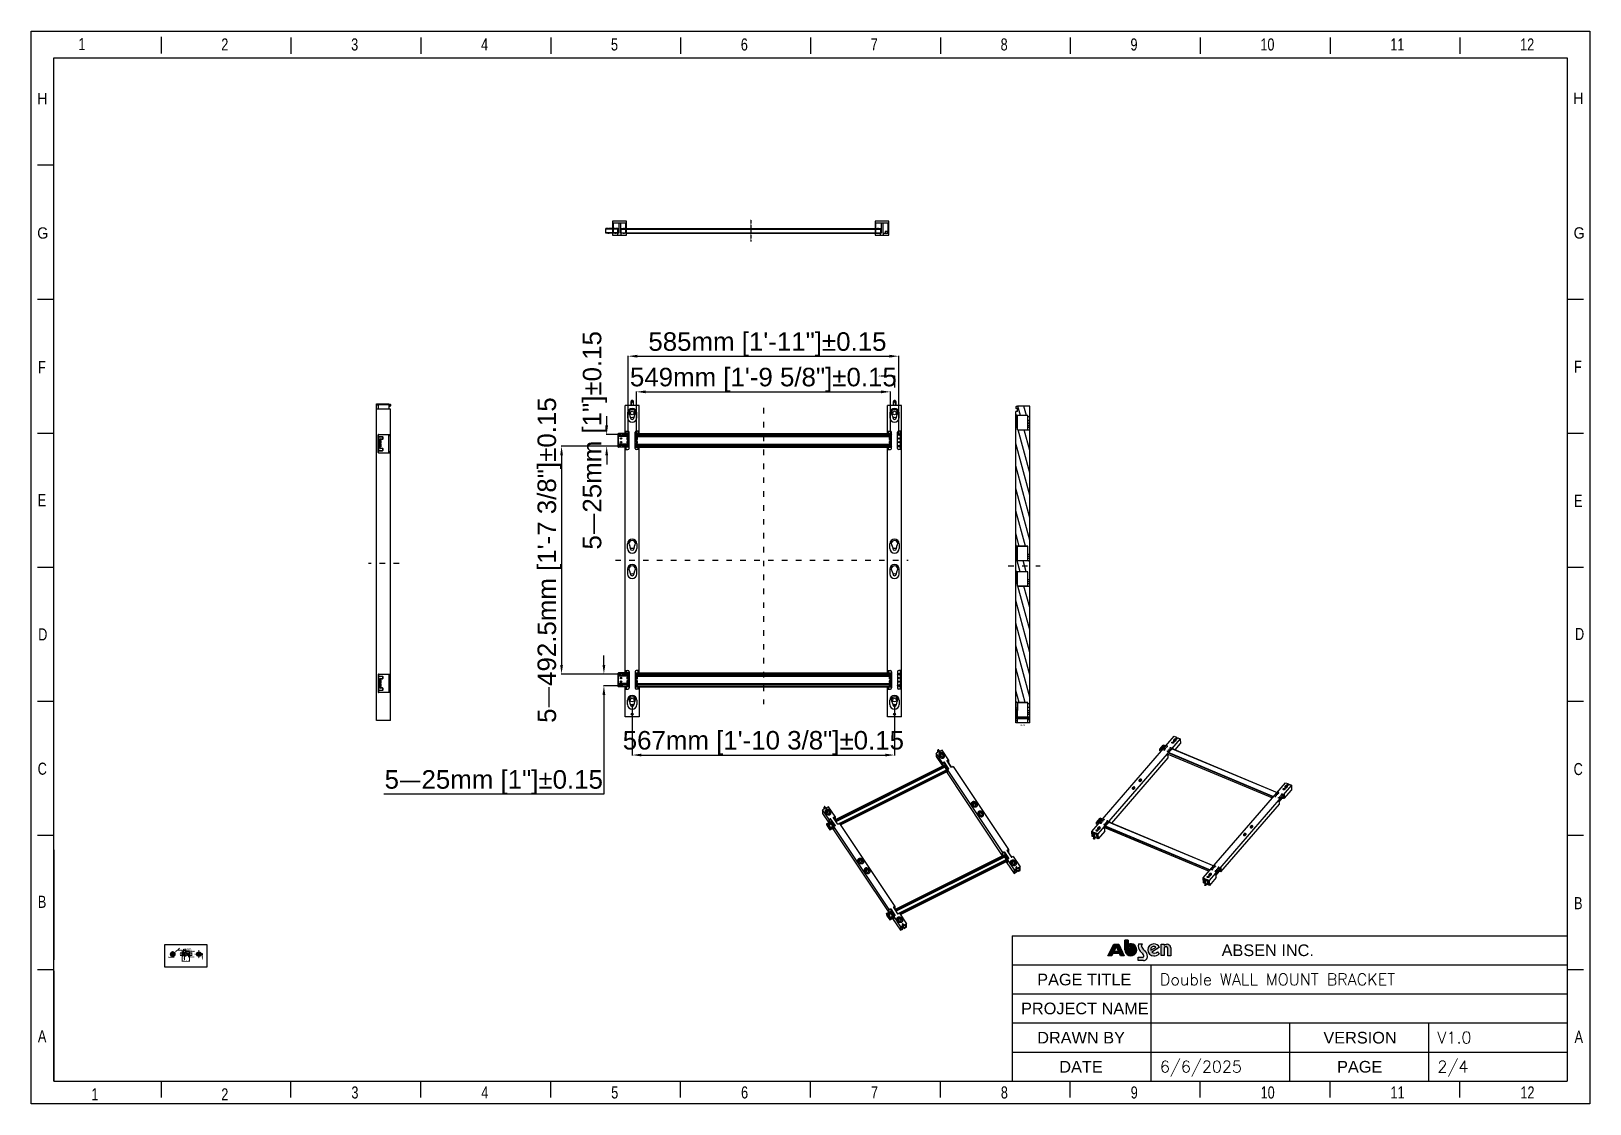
# Model space of a CAD drawing. Header units: millimetres. Extents: x 562 to 17351, y 2396 to 6995.
# Drawn here: x 3930 to 7299, y 2397 to 4714 of the extents above; entities that cross this region are included whole.
import ezdxf

# ---------------------------------------------------------------- set-up
doc = ezdxf.new("R2010")
doc.units = ezdxf.units.MM
for name, pattern in [('ACAD_ISO03W100', [30, 12, -18]), ('CENTER', [0.6, 0.375, -0.075, 0.075, -0.075]), ('CENTER2', [28.575, 19.05, -3.175, 3.175, -3.175])]:
    doc.linetypes.add(name, pattern=pattern)
for name, color, linetype in [('02___PRT_ALL_AXES', 7, 'Continuous'), ('center', 1, 'CENTER'), ('DIM', 4, 'Continuous'), ('图框', 7, 'Continuous')]:
    doc.layers.add(name, color=color, linetype=linetype)
doc.layers.add('1轮廓线', color=7, linetype='Continuous', lineweight=25)
doc.layers.add('7中心线', color=1, linetype='CENTER2', lineweight=13)
doc.styles.add('CKSTANDARD', font='arial.ttf')
doc.styles.add('Roamns', font='romans.shx')
doc.styles.get("Standard").update_dxf_attribs({"font": 'arial.ttf'})
doc.styles.add('仿宋', font='simfang.ttf', dxfattribs={"width": 0.7})
doc.dimstyles.new('GB2：1', dxfattribs={"dimscale": 0.5, "dimtxt": 2.6, "dimasz": 1.8, "dimexe": 0.8, "dimexo": 0.1, "dimtad": 1, "dimdsep": 46, "dimtxsty": '仿宋', "dimcen": 2.5, "dimclrd": 3, "dimclre": 3, "dimclrt": 7, "dimadec": 0, "dimazin": 0, "dimtm": 1e-09, "dimtfac": 0.7, "dimtmove": 0, "dimatfit": 3, "dimfxl": 1, "dimtfill": 1, "dimlwd": 13, "dimlwe": 13, "dimarcsym": 0})
doc.dimstyles.get("Standard").update_dxf_attribs({"dimtxt": 0.18, "dimasz": 0.18, "dimexe": 0.18, "dimexo": 0.0625, "dimgap": 0.09, "dimtad": 0, "dimtih": 1, "dimtoh": 1, "dimdec": 4, "dimzin": 0, "dimdsep": 46, "dimtxsty": 'Standard', "dimcen": 0.09, "dimadec": 0, "dimazin": 0, "dimtfac": 1, "dimtdec": 4, "dimtofl": 0, "dimtmove": 0, "dimatfit": 3, "dimfxl": 1, "dimtolj": 1, "dimtzin": 0, "dimarcsym": 0})
doc.dimstyles.new('缩小5倍', dxfattribs={"dimtxt": 40, "dimasz": 20, "dimexe": 1, "dimexo": 0.2, "dimgap": 0, "dimtad": 1, "dimtoh": 1, "dimdec": 1, "dimzin": 9, "dimdsep": 46, "dimtxsty": 'Standard', "dimblk": '_FILLED', "dimcen": 0.2, "dimclrd": 256, "dimclre": 256, "dimclrt": 256, "dimadec": 1, "dimazin": 2, "dimtfac": 1, "dimtdec": 1, "dimtofl": 0, "dimtmove": 0, "dimatfit": 3, "dimldrblk": '_FILLED', "dimfxl": 1, "dimtolj": 1, "dimtzin": 0, "dimarcsym": 0})

msp = doc.modelspace()

# ---------------------------------------------------------------- texts
at = {"color": 7, "linetype": 'Continuous', "lineweight": -3, "insert": (5761.587, 3970.799), "char_height": 3.969, "width": 25.4, "attachment_point": 1, "line_spacing_factor": 0.9}
msp.add_mtext('A', dxfattribs=at)
at = {"color": 2, "linetype": 'Continuous', "lineweight": -3, "insert": (6077.541, 3216.93), "char_height": 3.96875, "width": 100.0125, "attachment_point": 3, "line_spacing_factor": 0.9}
msp.add_mtext('{\\fSimSun|b0|i0|c134|p2;A-A}', dxfattribs=at)

# ---------------------------------------------------------------- blocks, each defined once
blk = doc.blocks.new('A$C7F980674')
at = {"layer": 'DIM'}
h = blk.add_hatch(color=0, dxfattribs=at)
h.paths.add_polyline_path([(0, 14.4), (17.5, 49.1), (32.4, 49.1), (48.6, 14.4), (37.9, 14.4), (34.5, 21.5), (15.2, 21.5), (11.8, 14.4)])
h.paths.add_polyline_path([(24.9, 41.7), (18.4, 28.2), (31.3, 28.2)], flags=16)
h = blk.add_hatch(color=0, dxfattribs=at)
edge = h.paths.add_edge_path()
edge.add_arc((102.7, 13.9), 4.01, 268.9922, 361.5919)
edge.add_arc((99.2, 13.9), 7.59, 1.2701, 51.0785)
edge.add_arc((307.9, 226.7), 290.6, 223.1995, 225.4213, ccw=False)
edge.add_arc((110, 42.4), 20.2, 160.183, 226.2535, ccw=False)
edge.add_line((91, 49.3), (102.8, 49.3))
edge.add_arc((108.3, 42.8), 8.43, 130.3455, 201.7414)
edge.add_arc((128.4, 54.8), 31.8, 208.35, 232.647)
edge.add_arc((94.7, 12), 22.7, 1.6073, 50.5833, ccw=False)
edge.add_arc((105.8, 11.6), 11.6, -89.3538, 5.2245, ccw=False)
edge.add_line((106, 0), (89.9, 0))
edge.add_line((89.9, 0), (89.9, 9.9))
edge.add_line((89.9, 9.9), (102.7, 9.9))
edge = h.paths.add_edge_path()
edge.add_arc((171.8, 36), 5.59, 4.2423, 157.3807)
edge.add_line((166.6, 38.1), (166.6, 14.7))
edge.add_line((166.6, 14.7), (158.3, 14.7))
edge.add_line((158.3, 14.7), (158.3, 49))
edge.add_line((158.3, 49), (166.6, 49))
edge.add_line((166.6, 49), (166.6, 44.5))
edge.add_arc((175.1, 37.2), 11.2, 0.8903, 139.1292, ccw=False)
edge.add_line((186.2, 37.4), (186.2, 14.6))
edge.add_line((186.2, 14.6), (177.3, 14.6))
edge.add_line((177.3, 14.6), (177.3, 36.4))
edge = h.paths.add_edge_path(flags=16)
edge.add_arc((136.4, 32.8), 9.44, 49.484, 192.8466)
edge.add_line((127.2, 30.7), (142.6, 40))
edge = h.paths.add_edge_path()
edge.add_arc((138.3, 35.1), 13, 229.4307, 313.9876)
edge.add_line((147.3, 25.7), (151.6, 19.1))
edge.add_arc((136.9, 38.4), 24.3, 268.4243, 307.2636, ccw=False)
edge.add_arc((136.2, 31.8), 17.7, 90, 270, ccw=False)
edge.add_arc((137, 31.5), 17.9, 25.5591, 92.5335, ccw=False)
edge.add_line((153.1, 39.3), (129.9, 25.2))
at = {"layer": '图框'}
h = blk.add_hatch(color=30, dxfattribs=at)
edge = h.paths.add_edge_path(flags=0)
edge.add_line((64.3, 49.2), (64.3, 38.8))
edge.add_arc((68.1, 31.9), 7.85, -180, 118.4785, ccw=False)
edge.add_line((60.2, 31.9), (60.2, 60.6))
edge.add_line((60.2, 60.6), (50.4, 60.6))
edge.add_line((50.4, 60.6), (50.4, 31.9))
edge.add_arc((68.1, 31.9), 17.7, 180, 462.2223)
at = {"layer": '图框', "color": 7, "linetype": 'Continuous'}
for p, q in [((0, 14.4), (17.5, 49.1)), ((17.5, 49.1), (32.4, 49.1)), ((32.4, 49.1), (48.6, 14.4)), ((91, 49.3), (102.8, 49.3)), ((158.3, 49), (166.6, 49)), ((158.3, 14.7), (158.3, 49)), ((166.6, 49), (166.6, 44.5)), ((11.8, 14.4), (0, 14.4)), ((15.2, 21.5), (11.8, 14.4)), ((34.5, 21.5), (15.2, 21.5)), ((24.9, 41.7), (18.4, 28.2)), ((18.4, 28.2), (31.3, 28.2)), ((31.3, 28.2), (24.9, 41.7)), ((37.9, 14.4), (34.5, 21.5)), ((48.6, 14.4), (37.9, 14.4)), ((89.9, 9.9), (102.7, 9.9)), ((89.9, 0), (89.9, 9.9)), ((106, 0), (89.9, 0)), ((127.2, 30.7), (142.6, 40)), ((153.1, 39.3), (129.9, 25.2)), ((147.3, 25.7), (151.6, 19.1)), ((166.6, 14.7), (158.3, 14.7)), ((166.6, 38.1), (166.6, 14.7)), ((177.3, 14.6), (177.3, 36.4)), ((186.2, 14.6), (177.3, 14.6)), ((186.2, 37.4), (186.2, 14.6))]:
    blk.add_line(p, q, dxfattribs=at)
at = {"layer": '图框', "color": 30}
for p, q in [((60.2, 60.6), (50.4, 60.6)), ((50.4, 60.6), (50.4, 31.9)), ((60.2, 31.9), (60.2, 60.6)), ((64.3, 49.2), (64.3, 38.8))]:
    blk.add_line(p, q, dxfattribs=at)
at = {"layer": '图框', "color": 30, "linetype": 'Continuous'}
for p, q in [((50.4, 60.6), (60.2, 60.6)), ((50.4, 31.9), (50.4, 60.6)), ((60.2, 60.6), (60.2, 31.9)), ((64.3, 38.8), (64.3, 49.2))]:
    blk.add_line(p, q, dxfattribs=at)
at = {"layer": '图框', "color": 30}
for radius, end in [(17.7, 102.2223), (7.85, 118.4785)]:
    blk.add_arc((68.1, 31.9), radius, 180, end, dxfattribs=at)
at = {"layer": '图框', "color": 30, "linetype": 'Continuous'}
for radius, end in [(17.7, 102.2223), (7.85, 118.4785)]:
    blk.add_arc((68.1, 31.9), radius, 180, end, dxfattribs=at)
at = {"layer": '图框', "color": 7, "linetype": 'Continuous'}
for centre, radius, start, end in [((110, 42.4), 20.2, 160.183, 226.2535), ((108.3, 42.8), 8.43, 130.3455, 201.7414), ((136.2, 31.8), 17.7, 90, 270), ((137, 31.5), 17.9, 25.5591, 92.5335), ((175.1, 37.2), 11.2, 0.8903, 139.1292), ((307.9, 226.7), 290.6, 223.1995, 225.4213), ((128.4, 54.8), 31.8, 208.35, 232.647), ((102.7, 13.9), 4.01, 268.9922, 1.5919), ((99.2, 13.9), 7.59, 1.2701, 51.0785), ((105.8, 11.6), 11.6, 270.6462, 5.2245), ((94.7, 12), 22.7, 1.6073, 50.5833), ((136.4, 32.8), 9.44, 49.484, 192.8466), ((138.3, 35.1), 13, 229.4307, 313.9876), ((136.9, 38.4), 24.3, 268.4243, 307.2636), ((171.8, 36), 5.59, 4.2423, 157.3807)]:
    blk.add_arc(centre, radius, start, end, dxfattribs=at)
blk = doc.blocks.new('standard template')
for p, q in [((3074, 30739), (3074, 30336)), ((6246, 30728), (6246, 30325)), ((9418, 30728), (9418, 30325)), ((12589, 30728), (12589, 30325)), ((15761, 30728), (15761, 30325)), ((18933, 30728), (18933, 30325)), ((22104, 30728), (22104, 30325)), ((25276, 30728), (25276, 30325)), ((28448, 30728), (28448, 30325)), ((31619, 30728), (31619, 30325)), ((34791, 30728), (34791, 30325)), ((456, 27607), (54, 27607)), ((456, 24334), (54, 24334)), ((37812, 24334), (37409, 24334)), ((456, 21062), (54, 21062)), ((37812, 21062), (37409, 21062)), ((456, 17790), (54, 17790)), ((37812, 17790), (37409, 17790)), ((456, 14517), (54, 14517)), ((37812, 14517), (37409, 14517)), ((456, 11245), (54, 11245)), ((37812, 11245), (37409, 11245)), ((456, 10901), (456, 8211)), ((456, 8211), (456, 10446)), ((456, 6313), (456, 10291)), ((23857, 8796), (37409, 8796)), ((23857, 8093), (37409, 8093)), ((27246, 8093), (27246, 5254)), ((456, 7973), (54, 7973)), ((456, 7944), (456, 5254)), ((37812, 7973), (37409, 7973)), ((23857, 7383), (37409, 7383)), ((23857, 6674), (37409, 6674)), ((30633, 6674), (30633, 5254)), ((34021, 6674), (34021, 5254)), ((23857, 5964), (37409, 5964)), ((456, 5254), (37409, 5254)), ((3074, 5254), (3074, 4851)), ((6246, 4851), (6246, 5254)), ((9418, 4851), (9418, 5254)), ((12589, 4851), (12589, 5254)), ((15761, 4851), (15761, 5254)), ((18933, 4851), (18933, 5254)), ((22104, 4851), (22104, 5254)), ((25276, 4851), (25276, 5254)), ((28448, 4851), (28448, 5254)), ((31619, 4851), (31619, 5254)), ((34791, 4851), (34791, 5254))]:
    blk.add_line(p, q)
at = {"color": 7}
for p, q in [((23857, 8796), (23857, 5964)), ((28856, 8796), (31734, 8796)), ((23857, 5964), (23857, 5254))]:
    blk.add_line(p, q, dxfattribs=at)
blk.add_lwpolyline([(37963, 4700), (-97, 4700), (-97, 30879), (37963, 30879)], close=True)
for points in [[(456, 6674), (456, 5964), (456, 5254), (456, 30226), (37409, 30226), (37409, 5254)], [(456, 9631), (456, 8921), (456, 8211)]]:
    blk.add_lwpolyline(points, dxfattribs=at)
at = {"color": 0, "xscale": 8.255519999999997, "yscale": 8.255519999999997, "zscale": 8.255519999999997}
blk.add_blockref('A$C7F980674', (26192, 8195), dxfattribs=at)
at = {"style": 'CKSTANDARD'}
for s, height, width, p in [('1', 295, 0.75, (1055, 30416)), ('2', 295, 0.75, (4545, 30408)), ('3', 295, 0.75, (7716, 30408)), ('4', 295, 0.75, (10888, 30408)), ('5', 295, 0.75, (14060, 30408)), ('6', 295, 0.75, (17231, 30408)), ('7', 295, 0.75, (20403, 30408)), ('8', 295, 0.75, (23575, 30408)), ('9', 295, 0.75, (26746, 30408)), ('10', 294.8, 0.75, (29918, 30408)), ('11', 294.8, 0.75, (33090, 30408)), ('12', 294.8, 0.75, (36261, 30408)), ('H', 276, 0.9, (47, 29097)), ('H', 276, 0.9, (37555, 29102)), ('G', 276, 0.9, (50, 25816)), ('G', 276, 0.9, (37567, 25817)), ('F', 295, 0.75, (37578, 22543)), ('F', 295, 0.75, (69, 22532)), ('E', 295, 0.75, (62, 19285)), ('E', 295, 0.75, (37578, 19270)), ('D', 295, 0.75, (74, 16009)), ('D', 295, 0.75, (37601, 16020)), ('C', 295, 0.75, (62, 12732)), ('C', 295, 0.75, (37567, 12723)), ('B', 295, 0.75, (67, 9483)), ('B', 295, 0.75, (37578, 9450)), ('A', 295, 0.75, (67, 6202)), ('A', 295, 0.75, (37590, 6188)), ('1', 295, 0.75, (1373, 4783)), ('2', 295, 0.75, (4545, 4783)), ('3', 295, 0.75, (7722, 4830)), ('4', 295, 0.75, (10894, 4830)), ('5', 295, 0.75, (14066, 4830)), ('6', 295, 0.75, (17237, 4830)), ('7', 295, 0.75, (20409, 4830)), ('8', 295, 0.75, (23581, 4830)), ('9', 295, 0.75, (26752, 4830)), ('10', 294.8, 0.75, (29924, 4830)), ('11', 294.8, 0.75, (33096, 4830)), ('12', 294.8, 0.75, (36267, 4830))]:
    blk.add_text(s, height=height, dxfattribs=dict(at, width=width)).set_placement(p)
at = {"char_height": 284.52, "attachment_point": 1, "style": 'Roamns'}
for s, insert, width in [('{\\fArial|b0|i0|c0|p34;ABSEN INC.}', (28972, 8590), 3912.01), ('{\\fArial|b0|i0|c0|p34;PAGE TITLE}', (24469, 7876), 3912.01), ('{\\fArial|b0|i0|c0|p34;PROJECT NAME}', (24075, 7170), 3305.73), ('{\\fArial|b0|i0|c0|p34;DRAWN BY}', (24469, 6457), 3912.01), ('{\\fArial|b0|i0|c0|p34;VERSION}', (31457, 6457), 3912.01), ('{\\fArial|b0|i0|c0|p34;DATE}', (25008, 5747), 3912.01), ('{\\fArial|b0|i0|c0|p34;PAGE}', (31791, 5747), 3912.01)]:
    blk.add_mtext(s, dxfattribs=dict(at, insert=insert, width=width))
at = {"style": 'Roamns'}
for tag, p in [('PAGE_NAME', (27466, 7594)), ('PROJECT_NAME', (27466, 6884)), ('DRAWN_NAME', (27466, 6174)), ('VERSION', (34241, 6174)), ('SELECT_DATA', (27466, 5464)), ('PAGE_NUMBER', (34241, 5464))]:
    blk.add_attdef(tag, p, '', height=285, dxfattribs=at)
blk = doc.blocks.new('_FILLED')
at = {"color": 0, "linetype": 'ByBlock'}
blk.add_solid([(0, 0), (-1, 0.15), (-1, -0.15)], dxfattribs=at)
blk = doc.blocks.new('*D47')
at = {"lineweight": -2, "transparency": 16777216}
for p, q in [((5238.1, 3842.5), (5238.1, 3935.5)), ((5258.1, 3934.5), (5767.1, 3934.5)), ((5787.1, 3842.5), (5787.1, 3935.5))]:
    blk.add_line(p, q, dxfattribs=at)
at = {"layer": 'Defpoints', "color": 0, "transparency": 16777216}
for p in [(5787.1, 3934.5), (5238.1, 3842.3), (5787.1, 3842.3)]:
    blk.add_point(p, dxfattribs=at)
at = {"lineweight": -2, "transparency": 16777216, "xscale": 20, "yscale": 20, "zscale": 20, "rotation": 180}
blk.add_blockref('_FILLED', (5238.1, 3934.5), dxfattribs=at)
at = {"lineweight": -2, "transparency": 16777216, "xscale": 20, "yscale": 20, "zscale": 20}
blk.add_blockref('_FILLED', (5787.1, 3934.5), dxfattribs=at)
at = {"lineweight": -3, "transparency": 16777216, "insert": (5512.6, 3960.4), "char_height": 40, "attachment_point": 5}
blk.add_mtext('\\A1;549mm [1\'-9 5/8"]%%P0.15', dxfattribs=at)
blk = doc.blocks.new('*D48')
at = {"lineweight": -2, "transparency": 16777216}
for p, q in [((5220.1, 3842.5), (5220.1, 4012.5)), ((5240.1, 4011.5), (5785.1, 4011.5)), ((5805.1, 3842.5), (5805.1, 4012.5))]:
    blk.add_line(p, q, dxfattribs=at)
at = {"layer": 'Defpoints', "color": 0, "transparency": 16777216}
for p in [(5805.1, 4011.5), (5220.1, 3842.3), (5805.1, 3842.3)]:
    blk.add_point(p, dxfattribs=at)
at = {"lineweight": -2, "transparency": 16777216, "xscale": 20, "yscale": 20, "zscale": 20, "rotation": 180}
blk.add_blockref('_FILLED', (5220.1, 4011.5), dxfattribs=at)
at = {"lineweight": -2, "transparency": 16777216, "xscale": 20, "yscale": 20, "zscale": 20}
blk.add_blockref('_FILLED', (5805.1, 4011.5), dxfattribs=at)
at = {"lineweight": -3, "transparency": 16777216, "insert": (5521.4, 4037.1), "char_height": 40, "attachment_point": 5}
blk.add_mtext('\\A1;585mm [1\'-11"]%%P0.15', dxfattribs=at)
blk = doc.blocks.new('*D49')
at = {"lineweight": -2, "transparency": 16777216}
for p, q in [((5174, 3862.3), (5174, 3882.3)), ((5204.9, 3842.3), (5173, 3842.3)), ((5204.9, 3817.3), (5173, 3817.3)), ((5174, 3797.3), (5174, 3777.3))]:
    blk.add_line(p, q, dxfattribs=at)
at = {"layer": 'Defpoints', "color": 0, "transparency": 16777216}
for p in [(5205.1, 3842.3), (5174, 3817.3), (5205.1, 3817.3)]:
    blk.add_point(p, dxfattribs=at)
at = {"lineweight": -2, "transparency": 16777216, "xscale": 20, "yscale": 20, "zscale": 20}
for p, rotation in [((5174, 3842.3), 270), ((5174, 3817.3), 90)]:
    blk.add_blockref('_FILLED', p, dxfattribs=dict(at, rotation=rotation))
at = {"lineweight": -3, "transparency": 16777216, "insert": (5148.4, 3829.8), "char_height": 40, "attachment_point": 5, "rotation": 90}
blk.add_mtext('\\A1;5{\\fSimSun|b0|i0|c134|p2;—}25mm [1"]%%P0.15', dxfattribs=at)
blk = doc.blocks.new('*D50')
at = {"lineweight": -2, "transparency": 16777216}
for p, q in [((5204.9, 3817.3), (5075.5, 3817.3)), ((5076.5, 3797.3), (5076.5, 3344.8)), ((5204.9, 3324.8), (5075.5, 3324.8))]:
    blk.add_line(p, q, dxfattribs=at)
at = {"layer": 'Defpoints', "color": 0, "transparency": 16777216}
for p in [(5205.1, 3817.3), (5076.5, 3324.8), (5205.1, 3324.8)]:
    blk.add_point(p, dxfattribs=at)
at = {"lineweight": -2, "transparency": 16777216, "xscale": 20, "yscale": 20, "zscale": 20}
for p, rotation in [((5076.5, 3817.3), 90), ((5076.5, 3324.8), 270)]:
    blk.add_blockref('_FILLED', p, dxfattribs=dict(at, rotation=rotation))
at = {"lineweight": -3, "transparency": 16777216, "insert": (5050.6, 3571.1), "char_height": 40, "attachment_point": 5, "rotation": 90}
blk.add_mtext('\\A1;5{\\fSimSun|b0|i0|c134|p2;—}492.5mm [1\'-7 3/8"]%%P0.15', dxfattribs=at)
blk = doc.blocks.new('*D51')
at = {"lineweight": -2, "transparency": 16777216}
for p, q in [((5168, 3344.8), (5168, 3364.8)), ((5204.9, 3324.8), (5167, 3324.8)), ((5204.9, 3299.8), (5167, 3299.8)), ((5168, 3279.8), (5168, 3065.7)), ((5168, 3065.7), (4692.1, 3065.7))]:
    blk.add_line(p, q, dxfattribs=at)
at = {"layer": 'Defpoints', "color": 0, "transparency": 16777216}
for p in [(5205.1, 3324.8), (5168, 3299.8), (5205.1, 3299.8)]:
    blk.add_point(p, dxfattribs=at)
at = {"lineweight": -2, "transparency": 16777216, "xscale": 20, "yscale": 20, "zscale": 20}
for p, rotation in [((5168, 3324.8), 270), ((5168, 3299.8), 90)]:
    blk.add_blockref('_FILLED', p, dxfattribs=dict(at, rotation=rotation))
at = {"lineweight": -3, "transparency": 16777216, "insert": (4930, 3091.3), "char_height": 40, "attachment_point": 5}
blk.add_mtext('\\A1;5{\\fSimSun|b0|i0|c134|p2;—}25mm [1"]%%P0.15', dxfattribs=at)
blk = doc.blocks.new('*D44')
at = {"lineweight": -2, "transparency": 16777216}
for p, q in [((5229.1, 3258.6), (5229.1, 3149)), ((5796.1, 3258.6), (5796.1, 3149)), ((5249.1, 3150), (5776.1, 3150))]:
    blk.add_line(p, q, dxfattribs=at)
at = {"layer": 'Defpoints', "color": 0, "transparency": 16777216}
for p in [(5229.1, 3258.8), (5796.1, 3258.8), (5796.1, 3150)]:
    blk.add_point(p, dxfattribs=at)
at = {"lineweight": -2, "transparency": 16777216, "xscale": 20, "yscale": 20, "zscale": 20, "rotation": 180}
blk.add_blockref('_FILLED', (5229.1, 3150), dxfattribs=at)
at = {"lineweight": -2, "transparency": 16777216, "xscale": 20, "yscale": 20, "zscale": 20}
blk.add_blockref('_FILLED', (5796.1, 3150), dxfattribs=at)
at = {"lineweight": -3, "transparency": 16777216, "insert": (5512.6, 3175.9), "char_height": 40, "attachment_point": 5}
blk.add_mtext('\\A1;567mm [1\'-10 3/8"]%%P0.15', dxfattribs=at)
blk = doc.blocks.new('*U82')
at = {"layer": '7中心线', "color": 0, "linetype": 'CENTER2', "transparency": 16777216}
for p, q in [((-6.4, 0), (-0.58, 0)), ((0, 0.58), (0, 6.4)), ((0.58, 0), (6.4, 0)), ((0, -6.4), (0, -0.58))]:
    blk.add_line(p, q, dxfattribs=at)
at = {"layer": '7中心线', "color": 0, "linetype": 'Continuous', "transparency": 16777216}
for p, q in [((-0.29, 0), (0.29, 0)), ((0, -0.29), (0, 0.29))]:
    blk.add_line(p, q, dxfattribs=at)
blk = doc.blocks.new('*U83')
at = {"color": 0, "linetype": 'CENTER', "lineweight": 5, "ltscale": 0.2, "transparency": 16777216}
blk.add_line((13.5, 0), (-5.2, 0), dxfattribs=at)
blk = doc.blocks.new('*D84')
at = {"color": 3, "lineweight": 13, "transparency": 16777216}
for p, q in [((4259.3, 2724.6), (4259.3, 2731)), ((4260.2, 2730.6), (4261.9, 2730.6)), ((4262.8, 2724.2), (4262.8, 2731)), ((4262.8, 2730.6), (4274.8, 2730.6))]:
    blk.add_line(p, q, dxfattribs=at)
at = {"color": 3, "transparency": 16777216}
for points in [[(4260.2, 2730.8), (4260.2, 2730.5), (4259.3, 2730.6)], [(4261.9, 2730.8), (4261.9, 2730.5), (4262.8, 2730.6)]]:
    blk.add_solid(points, dxfattribs=at)
at = {"color": 7, "lineweight": 5, "transparency": 16777216, "insert": (4269.2, 2731.8), "char_height": 1.3, "attachment_point": 5, "style": '仿宋', "bg_fill": 3, "box_fill_scale": 1.1, "bg_fill_color": 256, "bg_fill_true_color": 13158600, "bg_fill_transparency": 0}
blk.add_mtext('3.5 [1/8"]%%P0.05', dxfattribs=at)
at = {"layer": 'Defpoints', "color": 0, "transparency": 16777216}
for p in [(4262.8, 2730.6), (4259.3, 2724.6), (4262.8, 2724.2)]:
    blk.add_point(p, dxfattribs=at)
blk = doc.blocks.new('*D85')
at = {"color": 3, "lineweight": 13, "transparency": 16777216}
for p, q in [((4256.8, 2722.7), (4256.8, 2728.7)), ((4259.3, 2724.6), (4259.3, 2728.7)), ((4256.8, 2728.3), (4245.5, 2728.3)), ((4258.4, 2728.3), (4257.7, 2728.3))]:
    blk.add_line(p, q, dxfattribs=at)
at = {"color": 3, "transparency": 16777216}
for points in [[(4257.7, 2728.5), (4257.7, 2728.2), (4256.8, 2728.3)], [(4258.4, 2728.5), (4258.4, 2728.2), (4259.3, 2728.3)]]:
    blk.add_solid(points, dxfattribs=at)
at = {"color": 7, "lineweight": 5, "transparency": 16777216, "insert": (4250.7, 2729.5), "char_height": 1.3, "attachment_point": 5, "style": '仿宋', "bg_fill": 3, "box_fill_scale": 1.1, "bg_fill_color": 256, "bg_fill_true_color": 13158600, "bg_fill_transparency": 0}
blk.add_mtext('2.5 [1/8"]%%P0.1', dxfattribs=at)
at = {"layer": 'Defpoints', "color": 0, "transparency": 16777216}
for p in [(4256.8, 2722.7), (4259.3, 2728.3), (4259.3, 2724.6)]:
    blk.add_point(p, dxfattribs=at)
blk = doc.blocks.new('*D86')
at = {"color": 3, "lineweight": 13, "transparency": 16777216}
for p, q in [((4262.8, 2724.2), (4262.8, 2728.4)), ((4264.6, 2724.2), (4264.6, 2728.4)), ((4261.9, 2728), (4261, 2728)), ((4262.8, 2728), (4264.6, 2728)), ((4265.5, 2728), (4276.7, 2728))]:
    blk.add_line(p, q, dxfattribs=at)
at = {"color": 3, "transparency": 16777216}
for points in [[(4261.9, 2728.1), (4261.9, 2727.8), (4262.8, 2728)], [(4265.5, 2728.1), (4265.5, 2727.8), (4264.6, 2728)]]:
    blk.add_solid(points, dxfattribs=at)
at = {"color": 7, "lineweight": 5, "transparency": 16777216, "insert": (4271.5, 2729.1), "char_height": 1.3, "attachment_point": 5, "style": '仿宋', "bg_fill": 3, "box_fill_scale": 1.1, "bg_fill_color": 256, "bg_fill_true_color": 13158600, "bg_fill_transparency": 0}
blk.add_mtext('1.8 [1/8"]%%P0.1', dxfattribs=at)
at = {"layer": 'Defpoints', "color": 0, "transparency": 16777216}
for p in [(4262.8, 2724.2), (4264.6, 2728), (4264.6, 2724.2)]:
    blk.add_point(p, dxfattribs=at)
blk = doc.blocks.new('*D87')
at = {"color": 3, "lineweight": 13, "transparency": 16777216}
for p, q in [((4264.6, 2724.6), (4264.6, 2726)), ((4265.5, 2725.6), (4271.7, 2725.6)), ((4272.6, 2722.4), (4272.6, 2726)), ((4272.6, 2725.6), (4283.3, 2725.6))]:
    blk.add_line(p, q, dxfattribs=at)
at = {"color": 3, "transparency": 16777216}
for points in [[(4265.5, 2725.7), (4265.5, 2725.4), (4264.6, 2725.6)], [(4271.7, 2725.7), (4271.7, 2725.4), (4272.6, 2725.6)]]:
    blk.add_solid(points, dxfattribs=at)
at = {"color": 7, "lineweight": 5, "transparency": 16777216, "insert": (4278.4, 2726.7), "char_height": 1.3, "attachment_point": 5, "style": '仿宋', "bg_fill": 3, "box_fill_scale": 1.1, "bg_fill_color": 256, "bg_fill_true_color": 13158600, "bg_fill_transparency": 0}
blk.add_mtext('8 [3/8"]%%P0.15', dxfattribs=at)
at = {"layer": 'Defpoints', "color": 0, "transparency": 16777216}
for p in [(4264.6, 2724.6), (4272.6, 2725.6), (4272.6, 2722.3)]:
    blk.add_point(p, dxfattribs=at)
blk = doc.blocks.new('*D88')
at = {"color": 3, "lineweight": 13, "transparency": 16777216}
for p, q in [((4261.1, 2722.2), (4261.7, 2722.2)), ((4261.1, 2717.7), (4261.7, 2717.7)), ((4261.3, 2721.3), (4261.3, 2718.6)), ((4261.3, 2717.7), (4261.3, 2704.9))]:
    blk.add_line(p, q, dxfattribs=at)
at = {"color": 3, "transparency": 16777216}
for points in [[(4261.2, 2721.3), (4261.5, 2721.3), (4261.3, 2722.2)], [(4261.2, 2718.6), (4261.5, 2718.6), (4261.3, 2717.7)]]:
    blk.add_solid(points, dxfattribs=at)
at = {"color": 7, "lineweight": 5, "transparency": 16777216, "insert": (4260.2, 2710.5), "char_height": 1.3, "attachment_point": 5, "rotation": 90, "style": '仿宋', "bg_fill": 3, "box_fill_scale": 1.1, "bg_fill_color": 256, "bg_fill_true_color": 13158600, "bg_fill_transparency": 0}
blk.add_mtext('%%C4.5 [1/8"]%%P0.1', dxfattribs=at)
at = {"layer": 'Defpoints', "color": 0, "transparency": 16777216}
for p in [(4261, 2722.2), (4261, 2717.7), (4261.3, 2717.7)]:
    blk.add_point(p, dxfattribs=at)
blk = doc.blocks.new('*D89')
at = {"color": 3, "lineweight": 13, "transparency": 16777216}
for p, q in [((4270.1, 2718.4), (4270.1, 2713.4)), ((4271, 2713.8), (4271.7, 2713.8)), ((4272.6, 2717.5), (4272.6, 2713.4)), ((4272.6, 2713.8), (4282.5, 2713.8))]:
    blk.add_line(p, q, dxfattribs=at)
at = {"color": 3, "transparency": 16777216}
for points in [[(4271, 2713.9), (4271, 2713.6), (4270.1, 2713.8)], [(4271.7, 2713.9), (4271.7, 2713.6), (4272.6, 2713.8)]]:
    blk.add_solid(points, dxfattribs=at)
at = {"color": 7, "lineweight": 5, "transparency": 16777216, "insert": (4278, 2715.2), "char_height": 1.3, "attachment_point": 5, "style": '仿宋', "bg_fill": 3, "box_fill_scale": 1.1, "bg_fill_color": 256, "bg_fill_true_color": 13158600, "bg_fill_transparency": 0}
blk.add_mtext('2.5 [1/8"]{\\H0.7x;\\S+0.3^  0;}', dxfattribs=at)
at = {"layer": 'Defpoints', "color": 0, "transparency": 16777216}
for p in [(4270.1, 2718.5), (4272.6, 2717.5), (4272.6, 2713.8)]:
    blk.add_point(p, dxfattribs=at)
blk = doc.blocks.new('*D90')
at = {"color": 3, "lineweight": 13, "transparency": 16777216}
for p, q in [((4271, 2722.9), (4277.9, 2722.9)), ((4271.5, 2717), (4277.9, 2717)), ((4277.5, 2722), (4277.5, 2717.9))]:
    blk.add_line(p, q, dxfattribs=at)
at = {"color": 3, "transparency": 16777216}
for points in [[(4277.4, 2722), (4277.7, 2722), (4277.5, 2722.9)], [(4277.4, 2717.9), (4277.7, 2717.9), (4277.5, 2717)]]:
    blk.add_solid(points, dxfattribs=at)
at = {"color": 7, "lineweight": 5, "transparency": 16777216, "insert": (4276.6, 2720), "char_height": 1.3, "attachment_point": 5, "rotation": 90, "style": '仿宋', "bg_fill": 3, "box_fill_scale": 1.1, "bg_fill_color": 256, "bg_fill_true_color": 13158600, "bg_fill_transparency": 0}
blk.add_mtext('M6', dxfattribs=at)
at = {"layer": 'Defpoints', "color": 0, "transparency": 16777216}
for p in [(4271, 2722.9), (4271.5, 2717), (4277.5, 2717)]:
    blk.add_point(p, dxfattribs=at)
blk = doc.blocks.new('*U80')
at = {"color": 0, "linetype": 'CENTER', "lineweight": 5, "ltscale": 0.2, "transparency": 16777216}
for p, q in [((-8.4, 0), (-0.98, 0)), ((0, 0.98), (0, 8.4)), ((0.98, 0), (8.4, 0)), ((0, -8.4), (0, -0.98))]:
    blk.add_line(p, q, dxfattribs=at)
at = {"color": 0, "linetype": 'Continuous', "lineweight": 5, "ltscale": 0.2, "transparency": 16777216}
for p, q in [((-0.49, 0), (0.49, 0)), ((0, -0.49), (0, 0.49))]:
    blk.add_line(p, q, dxfattribs=at)
blk = doc.blocks.new('*D91')
at = {"color": 3, "lineweight": 13, "transparency": 16777216}
for p, q in [((4293.6, 2721.4), (4300.8, 2721.4)), ((4293.6, 2718.4), (4300.8, 2718.4)), ((4300.4, 2720.5), (4300.4, 2719.3)), ((4300.4, 2718.4), (4300.4, 2709.4))]:
    blk.add_line(p, q, dxfattribs=at)
at = {"color": 3, "transparency": 16777216}
for points in [[(4300.3, 2720.5), (4300.6, 2720.5), (4300.4, 2721.4)], [(4300.3, 2719.3), (4300.6, 2719.3), (4300.4, 2718.4)]]:
    blk.add_solid(points, dxfattribs=at)
at = {"color": 7, "lineweight": 5, "transparency": 16777216, "insert": (4298.9, 2713.5), "char_height": 1.3, "attachment_point": 5, "rotation": 90, "style": '仿宋', "bg_fill": 3, "box_fill_scale": 1.1, "bg_fill_color": 256, "bg_fill_true_color": 13158600, "bg_fill_transparency": 0}
blk.add_mtext('3 [1/8"]{\\H0.7x;\\S+0.03^ +0.08;}', dxfattribs=at)
at = {"layer": 'Defpoints', "color": 0, "transparency": 16777216}
for p in [(4293.5, 2721.4), (4293.5, 2718.4), (4300.4, 2718.4)]:
    blk.add_point(p, dxfattribs=at)
blk = doc.blocks.new('*D92')
at = {"color": 3, "lineweight": 13, "transparency": 16777216}
for p, q in [((4233.6, 2713.3), (4227.1, 2713.3)), ((4233.6, 2719.3), (4233.6, 2712.9)), ((4237.7, 2713.3), (4234.5, 2713.3)), ((4238.6, 2719.3), (4238.6, 2712.9))]:
    blk.add_line(p, q, dxfattribs=at)
at = {"color": 3, "transparency": 16777216}
for points in [[(4234.5, 2713.5), (4234.5, 2713.2), (4233.6, 2713.3)], [(4237.7, 2713.5), (4237.7, 2713.2), (4238.6, 2713.3)]]:
    blk.add_solid(points, dxfattribs=at)
at = {"color": 7, "lineweight": 5, "transparency": 16777216, "insert": (4229.9, 2714.5), "char_height": 1.3, "attachment_point": 5, "style": '仿宋', "bg_fill": 3, "box_fill_scale": 1.1, "bg_fill_color": 256, "bg_fill_true_color": 13158600, "bg_fill_transparency": 0}
blk.add_mtext('5 [1/4"]', dxfattribs=at)
at = {"layer": 'Defpoints', "color": 0, "transparency": 16777216}
for p in [(4233.6, 2719.4), (4238.6, 2719.4), (4238.6, 2713.3)]:
    blk.add_point(p, dxfattribs=at)
blk = doc.blocks.new('*D93')
at = {"layer": '1轮廓线', "color": 3, "lineweight": 13, "transparency": 16777216}
for p, q in [((4256.7, 2722.9), (4252.2, 2722.9)), ((4256.7, 2717.1), (4252.2, 2717.1)), ((4252.6, 2722), (4252.6, 2718))]:
    blk.add_line(p, q, dxfattribs=at)
at = {"layer": '1轮廓线', "color": 3, "transparency": 16777216}
for points in [[(4252.4, 2722), (4252.7, 2722), (4252.6, 2722.9)], [(4252.4, 2718), (4252.7, 2718), (4252.6, 2717.1)]]:
    blk.add_solid(points, dxfattribs=at)
at = {"layer": '1轮廓线', "color": 7, "transparency": 16777216, "insert": (4251.5, 2720), "char_height": 1.3, "attachment_point": 5, "rotation": 89.6486, "style": '仿宋', "bg_fill": 3, "box_fill_scale": 1.1, "bg_fill_color": 256, "bg_fill_true_color": 13158600, "bg_fill_transparency": 0}
blk.add_mtext('（%%C6）', dxfattribs=at)
at = {"layer": 'Defpoints', "color": 0, "transparency": 16777216}
for p in [(4252.6, 2717.1), (4256.7, 2717.1), (4256.8, 2722.9)]:
    blk.add_point(p, dxfattribs=at)
blk = doc.blocks.new('*D94')
at = {"color": 3, "lineweight": 13, "transparency": 16777216}
for p, q in [((4250.5, 2732.9), (4240.3, 2723.7)), ((4231.9, 2716.2), (4231.3, 2715.6))]:
    blk.add_line(p, q, dxfattribs=at)
at = {"color": 7, "transparency": 16777216, "insert": (4245, 2729.5), "char_height": 1.3, "attachment_point": 5, "rotation": 41.8334, "style": '仿宋', "bg_fill": 3, "box_fill_scale": 1.1, "bg_fill_color": 256, "bg_fill_true_color": 13158600, "bg_fill_transparency": 0}
blk.add_mtext('∅9.4 [∅3/8"]%%P0.15', dxfattribs=at)
at = {"color": 3, "lineweight": 13, "transparency": 16777216}
blk.add_line((4232.6, 2716.8), (4239.6, 2723.1), dxfattribs=at)
at = {"color": 3, "transparency": 16777216}
for points in [[(4231.8, 2716.4), (4232, 2716.1), (4232.6, 2716.8)], [(4240.2, 2723.8), (4240.4, 2723.6), (4239.6, 2723.1)]]:
    blk.add_solid(points, dxfattribs=at)
at = {"layer": 'Defpoints', "color": 0, "transparency": 16777216}
for p in [(4232.6, 2716.8), (4239.6, 2723.1)]:
    blk.add_point(p, dxfattribs=at)
blk = doc.blocks.new('*D95')
at = {"color": 3, "lineweight": 13, "transparency": 16777216}
for p, q in [((4256.8, 2717), (4256.8, 2704.1)), ((4271.7, 2704.5), (4257.7, 2704.5)), ((4272.6, 2717.5), (4272.6, 2704.1))]:
    blk.add_line(p, q, dxfattribs=at)
at = {"color": 3, "transparency": 16777216}
for points in [[(4257.7, 2704.7), (4257.7, 2704.4), (4256.8, 2704.5)], [(4271.7, 2704.7), (4271.7, 2704.4), (4272.6, 2704.5)]]:
    blk.add_solid(points, dxfattribs=at)
at = {"color": 7, "transparency": 16777216, "insert": (4264.7, 2705.7), "char_height": 1.3, "attachment_point": 5, "style": '仿宋', "bg_fill": 3, "box_fill_scale": 1.1, "bg_fill_color": 256, "bg_fill_true_color": 13158600, "bg_fill_transparency": 0}
blk.add_mtext('15.8 [5/8"]', dxfattribs=at)
at = {"layer": 'Defpoints', "color": 0, "transparency": 16777216}
for p in [(4256.8, 2717.1), (4256.8, 2704.5), (4272.6, 2717.5)]:
    blk.add_point(p, dxfattribs=at)

# ---------------------------------------------------------------- dimensions: what is measured, and where the dimension line sits
at = {"lineweight": -3}
dim = msp.add_linear_dim(base=(5805.06, 4011.457), p1=(5220.06, 3842.334), p2=(5805.06, 3842.334), text='<>%%P0.15', dimstyle='缩小5倍', override={"dimpost": 'mm'}, dxfattribs=at)
dim.commit()
dim.dimension.update_dxf_attribs({"geometry": '*D48', "text_midpoint": (5521.365, 4011.457), "dimtype": 160})
at = {"color": 1, "lineweight": -3}
for base, p1, p2, picture, middle in [((5173.991, 3817.334), (5205.06, 3842.334), (5205.06, 3817.334), '*D49', (5173.991, 3829.834)), ((5076.508, 3324.834), (5205.06, 3817.334), (5205.06, 3324.834), '*D50', (5076.508, 3571.084)), ((5167.955, 3299.834), (5205.06, 3324.834), (5205.06, 3299.834), '*D51', (4930.006, 3065.66))]:
    dim = msp.add_linear_dim(base=base, p1=p1, p2=p2, angle=90, text='5{\\fSimSun|b0|i0|c134|p2;—}<>%%P0.15', dimstyle='缩小5倍', override={"dimpost": 'mm'}, dxfattribs=at)
    dim.commit()
    dim.dimension.update_dxf_attribs({"geometry": picture, "text_midpoint": middle, "dimtype": 160})
for base, p1, p2, picture, middle in [((5787.06, 3934.535), (5238.06, 3842.334), (5787.06, 3842.334), '*D47', (5512.56, 3934.535)), ((5796.06, 3149.999), (5229.06, 3258.834), (5796.06, 3258.834), '*D44', (5512.56, 3149.999))]:
    dim = msp.add_linear_dim(base=base, p1=p1, p2=p2, text='<>%%P0.15', dimstyle='缩小5倍', override={"dimpost": 'mm'}, dxfattribs=at)
    dim.commit()
    dim.dimension.update_dxf_attribs({"geometry": picture, "text_midpoint": middle, "dimtype": 160})

# ---------------------------------------------------------------- hatches: boundary and pattern name
at = {"linetype": 'Continuous', "lineweight": -3}
h = msp.add_hatch(dxfattribs=at)
h.set_pattern_fill('DEFAULT__1', color=2, scale=12.548463, angle=285, style=0, pattern_type=0)
h.set_pattern_definition([(285, (5560.856, 1945.781), (12.120884, 3.24778), [])])
edge = h.paths.add_edge_path()
edge.add_line((6061.691, 3219.859), (6058.191, 3219.859))
edge.add_line((6058.191, 3223.759), (6058.191, 3219.859))
edge.add_line((6061.691, 3223.759), (6058.191, 3223.759))
edge.add_line((6061.691, 3223.759), (6061.691, 3219.859))
edge = h.paths.add_edge_path()
edge.add_line((6088.191, 3903.359), (6088.191, 3880.359))
edge.add_line((6088.191, 3880.359), (6084.191, 3880.359))
edge.add_line((6084.191, 3883.359), (6084.191, 3880.359))
edge.add_line((6084.191, 3883.359), (6058.991, 3883.359))
edge.add_line((6058.991, 3883.359), (6058.991, 3886.359))
edge.add_line((6058.991, 3886.359), (6058.191, 3886.359))
edge.add_line((6058.191, 3892.359), (6058.191, 3886.359))
edge.add_line((6061.891, 3892.359), (6058.191, 3892.359))
edge.add_line((6061.891, 3892.359), (6061.891, 3898.859))
edge.add_line((6061.891, 3898.859), (6058.691, 3898.859))
edge.add_line((6058.191, 3899.359), (6058.691, 3898.859))
edge.add_line((6058.191, 3902.359), (6058.191, 3899.359))
edge.add_line((6058.191, 3902.359), (6058.691, 3902.859))
edge.add_line((6061.891, 3902.859), (6058.691, 3902.859))
edge.add_line((6061.891, 3902.859), (6061.891, 3903.359))
edge.add_line((6088.191, 3903.359), (6061.891, 3903.359))
edge = h.paths.add_edge_path()
edge.add_line((6088.191, 3872.359), (6088.191, 3866.359))
edge.add_line((6084.191, 3866.359), (6088.191, 3866.359))
edge.add_line((6084.191, 3872.359), (6084.191, 3866.359))
edge.add_line((6088.191, 3872.359), (6084.191, 3872.359))
edge = h.paths.add_edge_path()
edge.add_line((6088.191, 3852.359), (6088.191, 3583.859))
edge.add_line((6084.191, 3583.859), (6088.191, 3583.859))
edge.add_line((6084.191, 3600.859), (6084.191, 3583.859))
edge.add_line((6084.191, 3600.859), (6058.991, 3600.859))
edge.add_line((6058.991, 3600.859), (6058.991, 3603.859))
edge.add_line((6058.991, 3603.859), (6058.191, 3603.859))
edge.add_line((6058.191, 3856.359), (6058.191, 3603.859))
edge.add_line((6058.991, 3856.359), (6058.191, 3856.359))
edge.add_line((6058.991, 3856.359), (6058.991, 3862.359))
edge.add_line((6061.691, 3862.359), (6058.991, 3862.359))
edge.add_line((6061.691, 3862.359), (6061.691, 3852.359))
edge.add_line((6061.691, 3852.359), (6088.191, 3852.359))
edge = h.paths.add_edge_path()
edge.add_line((6088.191, 3569.859), (6088.191, 3528.859))
edge.add_line((6084.191, 3528.859), (6088.191, 3528.859))
edge.add_line((6084.191, 3545.859), (6084.191, 3528.859))
edge.add_line((6084.191, 3545.859), (6058.991, 3545.859))
edge.add_line((6058.991, 3545.859), (6058.991, 3548.859))
edge.add_line((6058.991, 3548.859), (6058.191, 3548.859))
edge.add_line((6058.191, 3573.859), (6058.191, 3548.859))
edge.add_line((6058.991, 3573.859), (6058.191, 3573.859))
edge.add_line((6058.991, 3573.859), (6058.991, 3579.859))
edge.add_line((6061.691, 3579.859), (6058.991, 3579.859))
edge.add_line((6061.691, 3579.859), (6061.691, 3569.859))
edge.add_line((6061.691, 3569.859), (6088.191, 3569.859))
edge = h.paths.add_edge_path()
edge.add_line((6088.191, 3514.859), (6088.191, 3260.359))
edge.add_line((6088.191, 3260.359), (6084.191, 3260.359))
edge.add_line((6084.191, 3263.359), (6084.191, 3260.359))
edge.add_line((6084.191, 3263.359), (6058.991, 3263.359))
edge.add_line((6058.991, 3263.359), (6058.991, 3266.359))
edge.add_line((6058.991, 3266.359), (6058.191, 3266.359))
edge.add_line((6058.191, 3518.859), (6058.191, 3266.359))
edge.add_line((6058.991, 3518.859), (6058.191, 3518.859))
edge.add_line((6058.991, 3518.859), (6058.991, 3524.859))
edge.add_line((6061.691, 3524.859), (6058.991, 3524.859))
edge.add_line((6061.691, 3524.859), (6061.691, 3514.859))
edge.add_line((6061.691, 3514.859), (6088.191, 3514.859))
edge = h.paths.add_edge_path()
edge.add_line((6061.691, 3242.359), (6061.691, 3232.359))
edge.add_line((6061.691, 3232.359), (6088.191, 3232.359))
edge.add_line((6088.191, 3232.359), (6088.191, 3229.359))
edge.add_line((6061.691, 3229.359), (6088.191, 3229.359))
edge.add_line((6061.691, 3229.359), (6061.691, 3227.959))
edge.add_line((6061.691, 3227.959), (6058.191, 3227.959))
edge.add_line((6058.191, 3236.359), (6058.191, 3227.959))
edge.add_line((6058.991, 3236.359), (6058.191, 3236.359))
edge.add_line((6058.991, 3236.359), (6058.991, 3242.359))
edge.add_line((6061.691, 3242.359), (6058.991, 3242.359))
edge = h.paths.add_edge_path()
edge.add_line((6084.191, 3252.359), (6084.191, 3246.359))
edge.add_line((6088.191, 3252.359), (6084.191, 3252.359))
edge.add_line((6088.191, 3252.359), (6088.191, 3246.359))
edge.add_line((6084.191, 3246.359), (6088.191, 3246.359))

# ---------------------------------------------------------------- linework, layer by layer
at = {"color": 7, "linetype": 'Continuous', "lineweight": -3}
for p, q in [((5171.926, 4286.619), (5172.426, 4287.119)), ((5171.926, 4277.619), (5171.926, 4286.619)), ((5186.926, 4286.119), (5171.926, 4286.119)), ((5186.926, 4278.119), (5171.926, 4278.119)), ((5172.426, 4277.119), (5172.426, 4287.119)), ((5176.456, 4287.119), (5172.426, 4287.119)), ((5186.926, 4303.119), (5186.926, 4273.119)), ((5216.926, 4303.119), (5186.926, 4303.119)), ((5188.926, 4277.119), (5188.926, 4299.619)), ((5188.926, 4299.619), (5214.926, 4299.619)), ((5198.926, 4286.119), (5188.926, 4286.119)), ((5198.926, 4278.119), (5188.926, 4278.119)), ((5198.426, 4287.119), (5194.395, 4287.119)), ((5198.426, 4273.119), (5198.426, 4287.119)), ((5198.926, 4286.619), (5198.426, 4287.119)), ((5198.926, 4286.619), (5198.926, 4277.619)), ((5199.926, 4299.619), (5199.926, 4277.119)), ((5203.926, 4299.619), (5203.926, 4277.119)), ((5204.926, 4286.619), (5205.426, 4287.119)), ((5204.926, 4277.619), (5204.926, 4286.619)), ((5204.926, 4286.119), (5214.926, 4286.119)), ((5204.926, 4278.119), (5214.926, 4278.119)), ((5205.426, 4273.119), (5205.426, 4287.119)), ((5205.426, 4287.119), (5209.456, 4287.119)), ((5214.926, 4299.619), (5214.926, 4277.119)), ((5216.926, 4273.119), (5216.926, 4303.119)), ((5216.926, 4286.119), (5753.926, 4286.119)), ((5216.926, 4278.119), (5753.926, 4278.119)), ((5783.926, 4303.119), (5753.926, 4303.119)), ((5753.926, 4303.119), (5753.926, 4273.119)), ((5755.926, 4299.619), (5781.926, 4299.619)), ((5755.926, 4277.119), (5755.926, 4299.619)), ((5755.926, 4286.119), (5765.926, 4286.119)), ((5755.926, 4278.119), (5765.926, 4278.119)), ((5761.395, 4287.119), (5765.426, 4287.119)), ((5765.926, 4286.619), (5765.426, 4287.119)), ((5765.426, 4287.119), (5765.426, 4277.195)), ((5765.926, 4286.619), (5765.926, 4277.619)), ((5766.926, 4299.619), (5766.926, 4277.119)), ((5770.926, 4299.619), (5770.926, 4277.119)), ((5776.426, 4281.119), (5775.926, 4280.619)), ((5779.926, 4280.619), (5775.926, 4280.619)), ((5775.926, 4280.619), (5775.926, 4277.119)), ((5779.426, 4281.119), (5776.426, 4281.119)), ((5779.426, 4281.119), (5779.926, 4280.619)), ((5779.926, 4280.619), (5779.926, 4277.119)), ((5781.926, 4299.619), (5781.926, 4277.119)), ((5783.926, 4273.119), (5783.926, 4303.119)), ((5171.926, 4277.619), (5172.426, 4277.119)), ((5176.456, 4277.119), (5172.426, 4277.119)), ((5186.926, 4273.119), (5216.926, 4273.119)), ((5199.926, 4277.119), (5188.926, 4277.119)), ((5198.926, 4277.619), (5198.426, 4277.119)), ((5214.926, 4277.119), (5203.926, 4277.119)), ((5204.926, 4277.619), (5205.426, 4277.119)), ((5753.926, 4273.119), (5783.926, 4273.119)), ((5755.926, 4277.119), (5766.926, 4277.119)), ((5765.926, 4277.619), (5765.426, 4277.119)), ((5765.426, 4273.119), (5765.426, 4277.119)), ((5770.926, 4277.119), (5781.926, 4277.119)), ((5772.426, 4273.119), (5772.426, 4277.119)), ((4676.65, 3224.842), (4676.65, 3908.342)), ((4676.65, 3908.342), (4702.95, 3908.342)), ((4680.65, 3897.342), (4680.65, 3907.342)), ((4706.15, 3907.842), (4706.15, 3903.842)), ((4706.65, 3907.342), (4706.15, 3907.842)), ((4706.65, 3907.34), (4706.65, 3904.343)), ((5226.56, 3904.834), (5226.56, 3913.334)), ((5231.56, 3913.334), (5231.56, 3904.834)), ((5793.56, 3904.834), (5793.56, 3913.334)), ((5798.56, 3913.334), (5798.56, 3904.834)), ((4680.65, 3905.842), (4676.65, 3905.842)), ((4706.65, 3897.342), (4676.65, 3897.342)), ((4706.65, 3904.342), (4706.15, 3903.842)), ((4706.65, 3224.842), (4706.65, 3897.342)), ((5214.06, 3844.834), (5214.06, 3904.834)), ((5244.06, 3904.834), (5214.06, 3904.834)), ((5219.06, 3888.834), (5219.06, 3878.834)), ((5225.06, 3880.897), (5225.06, 3878.834)), ((5233.06, 3878.834), (5233.06, 3880.897)), ((5239.06, 3878.834), (5239.06, 3888.834)), ((5244.06, 3844.834), (5244.06, 3904.834)), ((5781.06, 3844.834), (5781.06, 3904.834)), ((5811.06, 3904.834), (5781.06, 3904.834)), ((5786.06, 3888.834), (5786.06, 3878.834)), ((5792.06, 3880.897), (5792.06, 3878.834)), ((5800.06, 3878.834), (5800.06, 3880.897)), ((5806.06, 3878.834), (5806.06, 3888.834)), ((5811.06, 3232.334), (5811.06, 3904.834)), ((6058.191, 3902.359), (6058.691, 3902.859)), ((6058.191, 3902.359), (6058.191, 3899.359)), ((6058.191, 3899.359), (6058.691, 3898.859)), ((6058.191, 3256.359), (6058.191, 3892.359)), ((6061.891, 3892.359), (6058.191, 3892.359)), ((6058.991, 3886.359), (6058.191, 3886.359)), ((6058.191, 3876.359), (6058.991, 3876.359)), ((6061.891, 3902.859), (6058.691, 3902.859)), ((6061.891, 3898.859), (6058.691, 3898.859)), ((6058.991, 3856.359), (6058.991, 3886.359)), ((6084.191, 3883.359), (6058.991, 3883.359)), ((6061.691, 3852.359), (6061.691, 3883.068)), ((6084.191, 3883.068), (6061.691, 3883.068)), ((6061.891, 3902.859), (6061.891, 3903.359)), ((6088.191, 3903.359), (6061.891, 3903.359)), ((6061.891, 3892.359), (6061.891, 3898.859)), ((6084.191, 3852.777), (6084.191, 3883.359)), ((6088.191, 3880.359), (6084.191, 3880.359)), ((6088.191, 3219.859), (6088.191, 3903.359)), ((4680.35, 3803.342), (4680.35, 3841.342)), ((4680.65, 3802.627), (4680.65, 3842.056)), ((4681.35, 3842.342), (4706.65, 3842.342)), ((4703.15, 3802.342), (4703.15, 3842.342)), ((5199.06, 3844.334), (5199.56, 3844.834)), ((5199.06, 3815.334), (5199.06, 3844.334)), ((5203.59, 3843.834), (5199.06, 3843.834)), ((5203.59, 3840.834), (5199.06, 3840.834)), ((5199.06, 3840.334), (5199.56, 3839.834)), ((5199.56, 3814.834), (5199.56, 3844.834)), ((5222.56, 3844.834), (5199.56, 3844.834)), ((5214.06, 3849.834), (5220.06, 3849.834)), ((5214.06, 3848.834), (5216.06, 3848.834)), ((5216.06, 3844.834), (5216.06, 3849.834)), ((5222.56, 3843.834), (5221.53, 3843.834)), ((5222.56, 3840.834), (5221.53, 3840.834)), ((5222.56, 3812.334), (5222.56, 3847.334)), ((5235.56, 3812.334), (5235.56, 3847.334)), ((5235.56, 3844.834), (5789.56, 3844.834)), ((5235.56, 3843.834), (5236.59, 3843.834)), ((5235.56, 3840.834), (5236.59, 3840.834)), ((5244.06, 3849.834), (5238.06, 3849.834)), ((5242.06, 3844.834), (5242.06, 3849.834)), ((5242.06, 3848.834), (5244.06, 3848.834)), ((5781.06, 3849.834), (5787.06, 3849.834)), ((5781.06, 3848.834), (5783.06, 3848.834)), ((5783.06, 3844.834), (5783.06, 3849.834)), ((5788.53, 3843.834), (5789.56, 3843.834)), ((5788.53, 3840.834), (5789.56, 3840.834)), ((5789.56, 3812.334), (5789.56, 3847.334)), ((5802.56, 3812.334), (5802.56, 3847.334)), ((5811.06, 3849.834), (5805.06, 3849.834)), ((5809.06, 3809.834), (5809.06, 3849.834)), ((5809.06, 3848.834), (5811.06, 3848.834)), ((6058.191, 3866.359), (6061.691, 3866.359)), ((6058.991, 3856.359), (6058.191, 3856.359)), ((6058.991, 3871.729), (6061.691, 3871.729)), ((6058.991, 3868.422), (6061.691, 3868.422)), ((6061.691, 3862.359), (6058.991, 3862.359)), ((6061.691, 3852.777), (6084.191, 3852.777)), ((6061.691, 3852.359), (6088.191, 3852.359)), ((6088.191, 3872.359), (6084.191, 3872.359)), ((6084.191, 3866.359), (6088.191, 3866.359)), ((6088.191, 3861.359), (6084.191, 3861.359)), ((6088.191, 3857.359), (6084.191, 3857.359)), ((4680.65, 3836.842), (4680.784, 3836.842)), ((4681.15, 3836.342), (4680.65, 3836.342)), ((4681.15, 3808.342), (4680.65, 3808.342)), ((4680.65, 3807.842), (4680.784, 3807.842)), ((4681.15, 3836.342), (4681.15, 3808.342)), ((4681.65, 3836.842), (4681.65, 3837.342)), ((4689.65, 3837.342), (4681.65, 3837.342)), ((4689.65, 3836.842), (4681.65, 3836.842)), ((4681.65, 3807.842), (4681.65, 3807.342)), ((4681.65, 3807.842), (4689.65, 3807.842)), ((4681.65, 3807.342), (4689.65, 3807.342)), ((4683.15, 3814.342), (4683.15, 3830.342)), ((4683.15, 3830.342), (4683.65, 3830.342)), ((4683.15, 3814.342), (4683.65, 3814.342)), ((4683.65, 3814.342), (4683.65, 3830.342)), ((4685.65, 3832.842), (4685.65, 3832.342)), ((4685.65, 3832.842), (4689.65, 3832.842)), ((4685.65, 3832.342), (4689.65, 3832.342)), ((4685.65, 3811.842), (4685.65, 3812.342)), ((4689.65, 3812.342), (4685.65, 3812.342)), ((4689.65, 3811.842), (4685.65, 3811.842)), ((4689.65, 3836.842), (4689.65, 3837.342)), ((4689.65, 3832.842), (4689.65, 3832.342)), ((4689.65, 3811.842), (4689.65, 3812.342)), ((4689.65, 3807.842), (4689.65, 3807.342)), ((4690.15, 3833.342), (4690.15, 3836.342)), ((4690.15, 3836.342), (4690.65, 3836.342)), ((4690.15, 3833.342), (4690.65, 3833.342)), ((4690.15, 3808.342), (4690.15, 3811.342)), ((4690.15, 3811.342), (4690.65, 3811.342)), ((4690.15, 3808.342), (4690.65, 3808.342)), ((4690.65, 3833.342), (4690.65, 3836.342)), ((4690.65, 3808.342), (4690.65, 3811.342)), ((4706.65, 3839.842), (4703.15, 3839.842)), ((5222.56, 3837.834), (5199.06, 3837.834)), ((5222.56, 3821.834), (5199.06, 3821.834)), ((5199.06, 3819.334), (5199.56, 3819.834)), ((5203.59, 3818.834), (5199.06, 3818.834)), ((5203.59, 3815.834), (5199.06, 3815.834)), ((5199.06, 3815.334), (5199.56, 3814.834)), ((5222.56, 3839.834), (5199.56, 3839.834)), ((5222.56, 3819.834), (5199.56, 3819.834)), ((5222.56, 3814.834), (5199.56, 3814.834)), ((5214.06, 3327.334), (5214.06, 3814.834)), ((5216.06, 3810.834), (5214.06, 3810.834)), ((5214.06, 3809.834), (5220.06, 3809.834)), ((5216.06, 3809.834), (5216.06, 3814.834)), ((5219.415, 3834.951), (5218.77, 3833.834)), ((5218.77, 3833.834), (5219.415, 3832.717)), ((5219.415, 3826.951), (5218.77, 3825.834)), ((5218.77, 3825.834), (5219.415, 3824.717)), ((5220.705, 3834.951), (5219.415, 3834.951)), ((5219.415, 3832.717), (5220.705, 3832.717)), ((5220.705, 3826.951), (5219.415, 3826.951)), ((5219.415, 3824.717), (5220.705, 3824.717)), ((5221.35, 3833.834), (5220.705, 3834.951)), ((5220.705, 3832.717), (5221.35, 3833.834)), ((5221.35, 3825.834), (5220.705, 3826.951)), ((5220.705, 3824.717), (5221.35, 3825.834)), ((5222.56, 3818.834), (5221.53, 3818.834)), ((5222.56, 3815.834), (5221.53, 3815.834)), ((5235.56, 3839.834), (5789.56, 3839.834)), ((5235.56, 3837.834), (5789.56, 3837.834)), ((5235.56, 3821.834), (5789.56, 3821.834)), ((5235.56, 3819.834), (5789.56, 3819.834)), ((5235.56, 3818.834), (5236.59, 3818.834)), ((5235.56, 3815.834), (5236.59, 3815.834)), ((5235.56, 3814.834), (5789.56, 3814.834)), ((5237.415, 3834.951), (5236.77, 3833.834)), ((5236.77, 3833.834), (5237.415, 3832.717)), ((5237.415, 3826.951), (5236.77, 3825.834)), ((5236.77, 3825.834), (5237.415, 3824.717)), ((5238.705, 3834.951), (5237.415, 3834.951)), ((5237.415, 3832.717), (5238.705, 3832.717)), ((5238.705, 3826.951), (5237.415, 3826.951)), ((5237.415, 3824.717), (5238.705, 3824.717)), ((5244.06, 3809.834), (5238.06, 3809.834)), ((5239.35, 3833.834), (5238.705, 3834.951)), ((5238.705, 3832.717), (5239.35, 3833.834)), ((5239.35, 3825.834), (5238.705, 3826.951)), ((5238.705, 3824.717), (5239.35, 3825.834)), ((5242.06, 3809.834), (5242.06, 3814.834)), ((5244.06, 3810.834), (5242.06, 3810.834)), ((5244.06, 3327.334), (5244.06, 3814.834)), ((5781.06, 3327.334), (5781.06, 3814.834)), ((5783.06, 3810.834), (5781.06, 3810.834)), ((5781.06, 3809.834), (5787.06, 3809.834)), ((5783.06, 3809.834), (5783.06, 3814.834)), ((5786.415, 3834.951), (5785.77, 3833.834)), ((5785.77, 3833.834), (5786.415, 3832.717)), ((5786.415, 3826.951), (5785.77, 3825.834)), ((5785.77, 3825.834), (5786.415, 3824.717)), ((5787.705, 3834.951), (5786.415, 3834.951)), ((5786.415, 3832.717), (5787.705, 3832.717)), ((5787.705, 3826.951), (5786.415, 3826.951)), ((5786.415, 3824.717), (5787.705, 3824.717)), ((5788.35, 3833.834), (5787.705, 3834.951)), ((5787.705, 3832.717), (5788.35, 3833.834)), ((5788.35, 3825.834), (5787.705, 3826.951)), ((5787.705, 3824.717), (5788.35, 3825.834)), ((5788.53, 3818.834), (5789.56, 3818.834)), ((5788.53, 3815.834), (5789.56, 3815.834)), ((5811.06, 3809.834), (5805.06, 3809.834)), ((5811.06, 3810.834), (5809.06, 3810.834)), ((4706.65, 3802.342), (4681.35, 3802.342)), ((4706.65, 3804.842), (4703.15, 3804.842)), ((5219.06, 3596.334), (5219.06, 3606.334)), ((5239.06, 3606.334), (5239.06, 3596.334)), ((5786.06, 3596.334), (5786.06, 3606.334)), ((5806.06, 3606.334), (5806.06, 3596.334)), ((5225.06, 3598.397), (5225.06, 3596.334)), ((5233.06, 3596.334), (5233.06, 3598.397)), ((5792.06, 3598.397), (5792.06, 3596.334)), ((5800.06, 3596.334), (5800.06, 3598.397)), ((6058.991, 3603.859), (6058.191, 3603.859)), ((6058.191, 3593.859), (6058.991, 3593.859)), ((6058.191, 3583.859), (6061.691, 3583.859)), ((6058.991, 3573.859), (6058.191, 3573.859)), ((6058.991, 3573.859), (6058.991, 3603.859)), ((6084.191, 3600.859), (6058.991, 3600.859)), ((6058.991, 3589.229), (6061.691, 3589.229)), ((6058.991, 3585.922), (6061.691, 3585.922)), ((6061.691, 3579.859), (6058.991, 3579.859)), ((6061.691, 3569.859), (6061.691, 3600.568)), ((6084.191, 3600.568), (6061.691, 3600.568)), ((6084.191, 3570.277), (6084.191, 3600.859)), ((6084.191, 3583.859), (6088.191, 3583.859)), ((6088.191, 3578.859), (6084.191, 3578.859)), ((6088.191, 3574.859), (6084.191, 3574.859)), ((5219.06, 3551.334), (5219.06, 3541.334)), ((5225.06, 3543.397), (5225.06, 3541.334)), ((5233.06, 3541.334), (5233.06, 3543.397)), ((5239.06, 3541.334), (5239.06, 3551.334)), ((5786.06, 3551.334), (5786.06, 3541.334)), ((5792.06, 3543.397), (5792.06, 3541.334)), ((5800.06, 3541.334), (5800.06, 3543.397)), ((5806.06, 3541.334), (5806.06, 3551.334)), ((6058.991, 3548.859), (6058.191, 3548.859)), ((6058.191, 3538.859), (6058.991, 3538.859)), ((6058.991, 3518.859), (6058.991, 3548.859)), ((6084.191, 3545.859), (6058.991, 3545.859)), ((6061.691, 3570.277), (6084.191, 3570.277)), ((6061.691, 3569.859), (6088.191, 3569.859)), ((6061.691, 3514.859), (6061.691, 3545.568)), ((6084.191, 3545.568), (6061.691, 3545.568)), ((6084.191, 3515.277), (6084.191, 3545.859)), ((6058.191, 3528.859), (6061.691, 3528.859)), ((6058.991, 3518.859), (6058.191, 3518.859)), ((6058.991, 3534.229), (6061.691, 3534.229)), ((6058.991, 3530.922), (6061.691, 3530.922)), ((6061.691, 3524.859), (6058.991, 3524.859)), ((6061.691, 3515.277), (6084.191, 3515.277)), ((6061.691, 3514.859), (6088.191, 3514.859)), ((6084.191, 3528.859), (6088.191, 3528.859)), ((6088.191, 3523.859), (6084.191, 3523.859)), ((6088.191, 3519.859), (6084.191, 3519.859)), ((4680.35, 3323.842), (4680.35, 3285.842)), ((4680.65, 3324.556), (4680.65, 3285.127)), ((4680.65, 3319.342), (4680.784, 3319.342)), ((4681.15, 3318.842), (4680.65, 3318.842)), ((4681.15, 3318.842), (4681.15, 3290.842)), ((4681.35, 3324.842), (4706.65, 3324.842)), ((4689.65, 3319.842), (4681.65, 3319.842)), ((4681.65, 3319.342), (4681.65, 3319.842)), ((4689.65, 3319.342), (4681.65, 3319.342)), ((4683.15, 3312.842), (4683.65, 3312.842)), ((4683.15, 3296.842), (4683.15, 3312.842)), ((4683.65, 3296.842), (4683.65, 3312.842)), ((4685.65, 3315.342), (4689.65, 3315.342)), ((4685.65, 3315.342), (4685.65, 3314.842)), ((4685.65, 3314.842), (4689.65, 3314.842)), ((4689.65, 3319.342), (4689.65, 3319.842)), ((4689.65, 3315.342), (4689.65, 3314.842)), ((4690.15, 3318.842), (4690.65, 3318.842)), ((4690.15, 3315.842), (4690.15, 3318.842)), ((4690.15, 3315.842), (4690.65, 3315.842)), ((4690.65, 3315.842), (4690.65, 3318.842)), ((4703.15, 3324.842), (4703.15, 3284.842)), ((4706.65, 3322.342), (4703.15, 3322.342)), ((5199.06, 3326.834), (5199.56, 3327.334)), ((5199.06, 3297.834), (5199.06, 3326.834)), ((5203.59, 3326.334), (5199.06, 3326.334)), ((5203.59, 3323.334), (5199.06, 3323.334)), ((5199.06, 3322.834), (5199.56, 3322.334)), ((5222.56, 3320.334), (5199.06, 3320.334)), ((5222.56, 3304.334), (5199.06, 3304.334)), ((5199.06, 3301.834), (5199.56, 3302.334)), ((5203.59, 3301.334), (5199.06, 3301.334)), ((5199.56, 3297.334), (5199.56, 3327.334)), ((5222.56, 3327.334), (5199.56, 3327.334)), ((5222.56, 3322.334), (5199.56, 3322.334)), ((5222.56, 3302.334), (5199.56, 3302.334)), ((5214.06, 3332.334), (5220.06, 3332.334)), ((5214.06, 3331.334), (5216.06, 3331.334)), ((5216.06, 3332.334), (5216.06, 3327.334)), ((5219.415, 3317.451), (5218.77, 3316.334)), ((5218.77, 3316.334), (5219.415, 3315.217)), ((5219.415, 3309.451), (5218.77, 3308.334)), ((5218.77, 3308.334), (5219.415, 3307.217)), ((5220.705, 3317.451), (5219.415, 3317.451)), ((5219.415, 3315.217), (5220.705, 3315.217)), ((5220.705, 3309.451), (5219.415, 3309.451)), ((5219.415, 3307.217), (5220.705, 3307.217)), ((5221.35, 3316.334), (5220.705, 3317.451)), ((5220.705, 3315.217), (5221.35, 3316.334)), ((5221.35, 3308.334), (5220.705, 3309.451)), ((5220.705, 3307.217), (5221.35, 3308.334)), ((5222.56, 3326.334), (5221.53, 3326.334)), ((5222.56, 3323.334), (5221.53, 3323.334)), ((5222.56, 3301.334), (5221.53, 3301.334)), ((5222.56, 3329.834), (5222.56, 3294.834)), ((5235.56, 3329.834), (5235.56, 3294.834)), ((5235.56, 3327.334), (5789.56, 3327.334)), ((5235.56, 3326.334), (5236.59, 3326.334)), ((5235.56, 3323.334), (5236.59, 3323.334)), ((5235.56, 3322.334), (5789.56, 3322.334)), ((5235.56, 3320.334), (5789.56, 3320.334)), ((5235.56, 3304.334), (5789.56, 3304.334)), ((5235.56, 3302.334), (5789.56, 3302.334)), ((5235.56, 3301.334), (5236.59, 3301.334)), ((5237.415, 3317.451), (5236.77, 3316.334)), ((5236.77, 3316.334), (5237.415, 3315.217)), ((5237.415, 3309.451), (5236.77, 3308.334)), ((5236.77, 3308.334), (5237.415, 3307.217)), ((5238.705, 3317.451), (5237.415, 3317.451)), ((5237.415, 3315.217), (5238.705, 3315.217)), ((5238.705, 3309.451), (5237.415, 3309.451)), ((5237.415, 3307.217), (5238.705, 3307.217)), ((5244.06, 3332.334), (5238.06, 3332.334)), ((5239.35, 3316.334), (5238.705, 3317.451)), ((5238.705, 3315.217), (5239.35, 3316.334)), ((5239.35, 3308.334), (5238.705, 3309.451)), ((5238.705, 3307.217), (5239.35, 3308.334)), ((5242.06, 3327.334), (5242.06, 3332.334)), ((5242.06, 3331.334), (5244.06, 3331.334)), ((5781.06, 3332.334), (5787.06, 3332.334)), ((5781.06, 3331.334), (5783.06, 3331.334)), ((5783.06, 3332.334), (5783.06, 3327.334)), ((5786.415, 3317.451), (5785.77, 3316.334)), ((5785.77, 3316.334), (5786.415, 3315.217)), ((5786.415, 3309.451), (5785.77, 3308.334)), ((5785.77, 3308.334), (5786.415, 3307.217)), ((5787.705, 3317.451), (5786.415, 3317.451)), ((5786.415, 3315.217), (5787.705, 3315.217)), ((5787.705, 3309.451), (5786.415, 3309.451)), ((5786.415, 3307.217), (5787.705, 3307.217)), ((5788.35, 3316.334), (5787.705, 3317.451)), ((5787.705, 3315.217), (5788.35, 3316.334)), ((5788.35, 3308.334), (5787.705, 3309.451)), ((5787.705, 3307.217), (5788.35, 3308.334)), ((5788.53, 3326.334), (5789.56, 3326.334)), ((5788.53, 3323.334), (5789.56, 3323.334)), ((5788.53, 3301.334), (5789.56, 3301.334)), ((5789.56, 3329.834), (5789.56, 3294.834)), ((5802.56, 3329.834), (5802.56, 3294.834)), ((5811.06, 3332.334), (5805.06, 3332.334)), ((5809.06, 3292.334), (5809.06, 3332.334)), ((5809.06, 3331.334), (5811.06, 3331.334)), ((4681.15, 3290.842), (4680.65, 3290.842)), ((4680.65, 3290.342), (4680.784, 3290.342)), ((4706.65, 3284.842), (4681.35, 3284.842)), ((4681.65, 3290.342), (4689.65, 3290.342)), ((4681.65, 3290.342), (4681.65, 3289.842)), ((4681.65, 3289.842), (4689.65, 3289.842)), ((4683.15, 3296.842), (4683.65, 3296.842)), ((4689.65, 3294.842), (4685.65, 3294.842)), ((4685.65, 3294.342), (4685.65, 3294.842)), ((4689.65, 3294.342), (4685.65, 3294.342)), ((4689.65, 3294.342), (4689.65, 3294.842)), ((4689.65, 3290.342), (4689.65, 3289.842)), ((4690.15, 3293.842), (4690.65, 3293.842)), ((4690.15, 3290.842), (4690.15, 3293.842)), ((4690.15, 3290.842), (4690.65, 3290.842)), ((4690.65, 3290.842), (4690.65, 3293.842)), ((4706.65, 3287.342), (4703.15, 3287.342)), ((5203.59, 3298.334), (5199.06, 3298.334)), ((5199.06, 3297.834), (5199.56, 3297.334)), ((5222.56, 3297.334), (5199.56, 3297.334)), ((5214.06, 3232.334), (5214.06, 3297.334)), ((5216.06, 3293.334), (5214.06, 3293.334)), ((5214.06, 3292.334), (5220.06, 3292.334)), ((5216.06, 3297.334), (5216.06, 3292.334)), ((5222.56, 3298.334), (5221.53, 3298.334)), ((5235.56, 3298.334), (5236.59, 3298.334)), ((5235.56, 3297.334), (5789.56, 3297.334)), ((5244.06, 3292.334), (5238.06, 3292.334)), ((5242.06, 3292.334), (5242.06, 3297.334)), ((5244.06, 3293.334), (5242.06, 3293.334)), ((5244.06, 3297.334), (5244.06, 3232.334)), ((5781.06, 3232.334), (5781.06, 3297.334)), ((5783.06, 3293.334), (5781.06, 3293.334)), ((5781.06, 3292.334), (5787.06, 3292.334)), ((5783.06, 3297.334), (5783.06, 3292.334)), ((5788.53, 3298.334), (5789.56, 3298.334)), ((5811.06, 3292.334), (5805.06, 3292.334)), ((5811.06, 3293.334), (5809.06, 3293.334)), ((6058.991, 3266.359), (6058.191, 3266.359)), ((6058.191, 3219.859), (6058.191, 3246.359)), ((6058.991, 3236.359), (6058.191, 3236.359)), ((6058.991, 3251.729), (6058.991, 3266.359)), ((6084.191, 3263.359), (6058.991, 3263.359)), ((6058.991, 3236.359), (6058.991, 3246.359)), ((6061.691, 3242.359), (6058.991, 3242.359)), ((6084.191, 3263.068), (6061.691, 3263.068)), ((6061.691, 3232.359), (6061.691, 3246.359)), ((6084.191, 3232.777), (6084.191, 3263.359)), ((6088.191, 3260.359), (6084.191, 3260.359)), ((6088.191, 3252.359), (6084.191, 3252.359)), ((6084.191, 3246.359), (6088.191, 3246.359)), ((6088.191, 3241.359), (6084.191, 3241.359)), ((6088.191, 3237.359), (6084.191, 3237.359)), ((4706.65, 3224.842), (4676.65, 3224.842)), ((5244.06, 3232.334), (5214.06, 3232.334)), ((5811.06, 3232.334), (5781.06, 3232.334)), ((6061.691, 3227.959), (6058.191, 3227.959)), ((6061.691, 3223.759), (6058.191, 3223.759)), ((6088.191, 3219.859), (6058.191, 3219.859)), ((6061.691, 3232.777), (6084.191, 3232.777)), ((6061.691, 3232.359), (6088.191, 3232.359)), ((6061.691, 3229.359), (6088.191, 3229.359)), ((6061.691, 3219.859), (6061.691, 3229.359)), ((6061.691, 3228.732), (6084.191, 3228.732)), ((6084.191, 3219.859), (6084.191, 3228.732)), ((6088.191, 3225.859), (6084.191, 3225.859))]:
    msp.add_line(p, q, dxfattribs=at)
at = {"lineweight": -3}
msp.add_line((5796.06, 3968.814), (5796.06, 3943.814), dxfattribs=at)
at = {"color": 7, "linetype": 'Continuous'}
for p, q in [((6222.751, 2984.813), (6400.632, 3190.617)), ((6413.352, 3185.307), (6235.47, 2979.504)), ((6369.484, 3162.914), (6376.89, 3171.483)), ((6369.688, 3163.002), (6377.094, 3171.571)), ((6376.685, 3166.956), (6376.33, 3167.105)), ((6376.852, 3167.237), (6376.738, 3167.231)), ((6376.89, 3171.483), (6377.094, 3171.571)), ((6376.946, 3171.53), (6377.206, 3171.667)), ((6378.803, 3170.858), (6377.094, 3171.571)), ((6382.418, 3169.543), (6377.303, 3171.679)), ((6384.299, 3168.835), (6384.323, 3168.841)), ((6384.324, 3168.832), (6384.299, 3168.835)), ((6384.302, 3168.804), (6384.326, 3168.811)), ((6384.328, 3168.801), (6384.302, 3168.804)), ((6384.307, 3168.772), (6384.331, 3168.78)), ((6384.333, 3168.771), (6384.307, 3168.772)), ((6384.315, 3168.741), (6384.338, 3168.75)), ((6384.341, 3168.741), (6384.315, 3168.741)), ((6384.324, 3168.711), (6384.347, 3168.72)), ((6384.35, 3168.711), (6384.324, 3168.711)), ((6384.335, 3168.68), (6384.357, 3168.69)), ((6384.361, 3168.681), (6384.335, 3168.68)), ((6384.348, 3168.65), (6384.369, 3168.661)), ((6384.374, 3168.652), (6384.348, 3168.65)), ((6384.363, 3168.621), (6384.384, 3168.632)), ((6384.388, 3168.623), (6384.363, 3168.621)), ((6384.379, 3168.592), (6384.4, 3168.604)), ((6384.405, 3168.595), (6384.379, 3168.592)), ((6384.398, 3168.564), (6384.417, 3168.576)), ((6384.423, 3168.568), (6384.398, 3168.564)), ((6384.543, 3168.409), (6384.558, 3168.424)), ((6384.567, 3168.417), (6384.543, 3168.409)), ((6384.573, 3168.386), (6384.587, 3168.402)), ((6384.596, 3168.395), (6384.573, 3168.386)), ((6384.604, 3168.364), (6384.617, 3168.38)), ((6384.627, 3168.374), (6384.604, 3168.364)), ((6384.981, 3168.207), (6384.983, 3168.225)), ((6384.995, 3168.222), (6384.981, 3168.207)), ((6385.023, 3168.198), (6385.024, 3168.216)), ((6385.421, 3168.179), (6385.412, 3168.196)), ((6385.425, 3168.197), (6385.421, 3168.179)), ((6385.465, 3168.184), (6385.455, 3168.201)), ((6385.468, 3168.202), (6385.465, 3168.184)), ((6385.842, 3168.286), (6385.824, 3168.299)), ((6385.835, 3168.304), (6385.842, 3168.286)), ((6385.88, 3168.304), (6385.861, 3168.316)), ((6385.872, 3168.321), (6385.88, 3168.304)), ((6386.15, 3168.521), (6386.167, 3168.508)), ((6386.191, 3168.535), (6386.166, 3168.54)), ((6386.173, 3168.548), (6386.191, 3168.535)), ((6386.339, 3168.834), (6386.313, 3168.831)), ((6386.315, 3168.84), (6386.339, 3168.834)), ((6386.343, 3168.866), (6386.318, 3168.862)), ((6386.319, 3168.871), (6386.343, 3168.866)), ((6386.346, 3168.897), (6386.32, 3168.892)), ((6386.321, 3168.933), (6386.346, 3168.929)), ((6386.346, 3168.929), (6386.321, 3168.923)), ((6386.321, 3168.902), (6386.346, 3168.897)), ((6397.167, 3175.39), (6398.263, 3176.659)), ((6400.243, 3183.491), (6399.185, 3182.267)), ((6399.185, 3182.267), (6399.252, 3180.853)), ((6400.31, 3182.077), (6399.252, 3180.853)), ((6400.243, 3183.491), (6400.31, 3182.077)), ((6400.632, 3190.617), (6405.508, 3188.581)), ((6400.857, 3179.66), (6401.923, 3180.893)), ((6401.829, 3182.875), (6401.923, 3180.893)), ((6401.923, 3180.893), (6402.911, 3180.48)), ((6402.243, 3161.267), (6413.852, 3174.699)), ((6402.929, 3180.095), (6402.794, 3182.948)), ((6403.425, 3180.497), (6404.483, 3181.721)), ((6405.508, 3188.581), (6403.921, 3186.745)), ((6403.921, 3186.745), (6403.986, 3185.37)), ((6405.575, 3187.167), (6403.988, 3185.331)), ((6404.512, 3181.773), (6404.49, 3182.24)), ((6405.508, 3188.581), (6405.575, 3187.167)), ((6408.476, 3187.342), (6406.889, 3185.506)), ((6408.476, 3187.342), (6413.352, 3185.307)), ((6413.352, 3185.307), (6413.852, 3174.699)), ((5886.219, 3154.076), (5886.219, 3146.576)), ((5899.969, 3133.451), (5886.219, 3154.076)), ((5886.219, 3146.576), (5899.564, 3126.558)), ((5892.384, 3149.158), (5894.884, 3145.408)), ((5894.171, 3149.1), (5894.171, 3152.531)), ((5895.903, 3153.397), (5895.903, 3148.125)), ((5897.732, 3153.332), (5895.903, 3152.418)), ((5896.966, 3147.281), (5897.482, 3146.507)), ((5900.185, 3150.875), (5898.918, 3152.776)), ((5912.959, 3139.946), (5899.209, 3160.571)), ((5899.969, 3133.451), (5902.567, 3134.75)), ((5899.969, 3127.126), (5899.969, 3133.451)), ((5900.145, 3150.524), (5900.095, 3150.096)), ((5900.095, 3149.421), (5900.095, 3150.096)), ((5900.145, 3150.524), (5900.213, 3151.123)), ((5900.43, 3149.013), (5900.43, 3148.338)), ((5900.946, 3148.239), (5900.43, 3149.013)), ((5900.946, 3147.564), (5900.43, 3148.338)), ((5900.835, 3133.009), (5902.567, 3133.875)), ((5900.835, 3127.559), (5900.835, 3133.009)), ((5900.946, 3148.239), (5900.946, 3147.564)), ((5901.044, 3153.489), (5901.044, 3153.289)), ((5903.544, 3149.739), (5901.044, 3153.489)), ((5903.544, 3149.539), (5901.044, 3153.289)), ((5902.567, 3134.75), (5902.567, 3133.875)), ((5902.81, 3133.947), (5905.693, 3129.622)), ((5903.544, 3149.739), (5903.544, 3149.539)), ((5904.274, 3134.354), (5904.274, 3133.479)), ((5913.024, 3121.229), (5904.274, 3134.354)), ((5913.024, 3120.354), (5904.274, 3133.479)), ((5918.653, 3124.043), (5909.903, 3137.168)), ((5912.959, 3139.946), (5910.361, 3138.647)), ((5910.361, 3138.647), (5910.361, 3137.772)), ((5912.093, 3138.638), (5910.361, 3137.772)), ((5912.093, 3138.638), (5912.093, 3133.884)), ((5912.441, 3133.362), (5912.959, 3133.621)), ((5912.816, 3132.799), (5913.209, 3132.996)), ((5912.959, 3139.946), (5912.959, 3133.621)), ((5919.518, 3123.533), (5913.209, 3132.996)), ((6265.36, 3002.898), (6387.402, 3144.096)), ((6369.494, 3159.755), (6369.36, 3162.584)), ((6369.36, 3162.584), (6369.44, 3162.343)), ((6369.573, 3159.514), (6369.44, 3162.343)), ((6374.403, 3160.27), (6369.44, 3162.343)), ((6369.484, 3162.914), (6369.688, 3163.002)), ((6369.5, 3159.716), (6369.494, 3159.755)), ((6369.494, 3159.755), (6369.573, 3159.514)), ((6369.5, 3159.716), (6369.586, 3159.436)), ((6369.586, 3159.436), (6369.573, 3159.514)), ((6372.642, 3158.233), (6369.573, 3159.514)), ((6372.562, 3158.141), (6369.645, 3159.359)), ((6371.396, 3162.289), (6369.688, 3163.002)), ((6374.736, 3164.788), (6374.622, 3164.783)), ((6377.686, 3161.184), (6377.711, 3161.191)), ((6377.711, 3161.181), (6377.686, 3161.184)), ((6377.689, 3161.153), (6377.714, 3161.16)), ((6377.715, 3161.151), (6377.689, 3161.153)), ((6377.695, 3161.122), (6377.719, 3161.129)), ((6377.72, 3161.12), (6377.695, 3161.122)), ((6377.702, 3161.091), (6377.725, 3161.099)), ((6377.728, 3161.09), (6377.702, 3161.091)), ((6377.711, 3161.06), (6377.734, 3161.069)), ((6377.737, 3161.06), (6377.711, 3161.06)), ((6377.722, 3161.03), (6377.744, 3161.039)), ((6377.748, 3161.03), (6377.722, 3161.03)), ((6377.735, 3161), (6377.757, 3161.01)), ((6377.761, 3161.001), (6377.735, 3161)), ((6377.75, 3160.97), (6377.771, 3160.981)), ((6377.776, 3160.973), (6377.75, 3160.97)), ((6377.766, 3160.941), (6377.787, 3160.953)), ((6377.792, 3160.944), (6377.766, 3160.941)), ((6377.785, 3160.913), (6377.804, 3160.925)), ((6377.81, 3160.917), (6377.785, 3160.913)), ((6377.931, 3160.758), (6377.945, 3160.773)), ((6377.954, 3160.766), (6377.931, 3160.758)), ((6377.96, 3160.735), (6377.974, 3160.751)), ((6377.983, 3160.744), (6377.96, 3160.735)), ((6377.992, 3160.713), (6378.004, 3160.729)), ((6378.014, 3160.723), (6377.992, 3160.713)), ((6378.368, 3160.556), (6378.37, 3160.574)), ((6378.383, 3160.571), (6378.368, 3160.556)), ((6378.41, 3160.547), (6378.411, 3160.565)), ((6378.808, 3160.528), (6378.799, 3160.545)), ((6378.812, 3160.547), (6378.808, 3160.528)), ((6378.852, 3160.533), (6378.842, 3160.55)), ((6378.856, 3160.551), (6378.852, 3160.533)), ((6379.23, 3160.636), (6379.211, 3160.648)), ((6379.223, 3160.653), (6379.23, 3160.636)), ((6379.268, 3160.653), (6379.248, 3160.665)), ((6379.26, 3160.67), (6379.268, 3160.653)), ((6379.537, 3160.871), (6379.554, 3160.857)), ((6379.578, 3160.884), (6379.554, 3160.889)), ((6379.561, 3160.897), (6379.578, 3160.884)), ((6379.726, 3161.183), (6379.7, 3161.18)), ((6379.702, 3161.19), (6379.726, 3161.183)), ((6379.73, 3161.215), (6379.705, 3161.211)), ((6379.706, 3161.22), (6379.73, 3161.215)), ((6379.708, 3161.282), (6379.734, 3161.278)), ((6379.708, 3161.251), (6379.733, 3161.247)), ((6379.733, 3161.247), (6379.708, 3161.242)), ((6379.734, 3161.278), (6379.709, 3161.273)), ((6385.318, 3157.999), (6385.342, 3158.005)), ((6385.343, 3157.995), (6385.318, 3157.999)), ((6385.321, 3157.967), (6385.345, 3157.974)), ((6385.347, 3157.965), (6385.321, 3157.967)), ((6385.326, 3157.936), (6385.35, 3157.944)), ((6385.352, 3157.934), (6385.326, 3157.936)), ((6385.334, 3157.905), (6385.357, 3157.913)), ((6385.359, 3157.904), (6385.334, 3157.905)), ((6385.343, 3157.874), (6385.366, 3157.883)), ((6385.369, 3157.874), (6385.343, 3157.874)), ((6385.354, 3157.844), (6385.376, 3157.854)), ((6385.38, 3157.844), (6385.354, 3157.844)), ((6385.367, 3157.814), (6385.388, 3157.824)), ((6385.393, 3157.815), (6385.367, 3157.814)), ((6385.381, 3157.784), (6385.403, 3157.795)), ((6385.407, 3157.787), (6385.381, 3157.784)), ((6385.398, 3157.755), (6385.418, 3157.767)), ((6385.424, 3157.758), (6385.398, 3157.755)), ((6385.416, 3157.727), (6385.436, 3157.739)), ((6385.442, 3157.731), (6385.416, 3157.727)), ((6385.562, 3157.572), (6385.577, 3157.587)), ((6385.586, 3157.58), (6385.562, 3157.572)), ((6385.592, 3157.549), (6385.606, 3157.565)), ((6385.615, 3157.558), (6385.592, 3157.549)), ((6385.623, 3157.527), (6385.636, 3157.543)), ((6385.646, 3157.537), (6385.623, 3157.527)), ((6385.999, 3157.37), (6386.001, 3157.388)), ((6386.014, 3157.386), (6385.999, 3157.37)), ((6386.042, 3157.361), (6386.043, 3157.38)), ((6386.44, 3157.343), (6386.431, 3157.359)), ((6386.444, 3157.361), (6386.44, 3157.343)), ((6386.484, 3157.347), (6386.474, 3157.364)), ((6386.487, 3157.366), (6386.484, 3157.347)), ((6386.861, 3157.45), (6386.843, 3157.462)), ((6386.854, 3157.467), (6386.861, 3157.45)), ((6386.899, 3157.467), (6386.88, 3157.479)), ((6386.891, 3157.484), (6386.899, 3157.467)), ((6387.402, 3144.096), (6386.979, 3153.042)), ((6387.018, 3152.232), (6613.037, 3057.875)), ((6387.024, 3152.104), (6612.958, 3057.783)), ((6387.089, 3150.714), (6387.954, 3151.715)), ((6387.148, 3149.477), (6388.783, 3151.369)), ((6387.169, 3157.685), (6387.185, 3157.671)), ((6387.21, 3157.698), (6387.185, 3157.703)), ((6387.192, 3157.711), (6387.21, 3157.698)), ((6387.227, 3153.702), (6397.278, 3165.331)), ((6387.358, 3157.997), (6387.332, 3157.994)), ((6387.334, 3158.004), (6387.358, 3157.997)), ((6387.362, 3158.029), (6387.337, 3158.025)), ((6387.338, 3158.034), (6387.362, 3158.029)), ((6387.365, 3158.061), (6387.339, 3158.056)), ((6387.34, 3158.096), (6387.365, 3158.092)), ((6387.365, 3158.092), (6387.34, 3158.087)), ((6387.34, 3158.065), (6387.365, 3158.061)), ((6387.999, 3154.595), (6614.798, 3059.913)), ((6391.93, 3165.649), (6391.955, 3165.655)), ((6391.956, 3165.646), (6391.93, 3165.649)), ((6391.934, 3165.618), (6391.958, 3165.625)), ((6391.959, 3165.615), (6391.934, 3165.618)), ((6391.939, 3165.586), (6391.963, 3165.594)), ((6391.965, 3165.585), (6391.939, 3165.586)), ((6391.946, 3165.555), (6391.97, 3165.564)), ((6391.972, 3165.555), (6391.946, 3165.555)), ((6391.955, 3165.525), (6391.978, 3165.534)), ((6391.981, 3165.525), (6391.955, 3165.525)), ((6391.966, 3165.494), (6391.989, 3165.504)), ((6391.992, 3165.495), (6391.966, 3165.494)), ((6391.979, 3165.464), (6392.001, 3165.475)), ((6392.005, 3165.466), (6391.979, 3165.464)), ((6391.994, 3165.435), (6392.015, 3165.446)), ((6392.02, 3165.437), (6391.994, 3165.435)), ((6392.011, 3165.406), (6392.031, 3165.418)), ((6392.036, 3165.409), (6392.011, 3165.406)), ((6392.029, 3165.378), (6392.049, 3165.39)), ((6392.055, 3165.382), (6392.029, 3165.378)), ((6392.175, 3165.223), (6392.19, 3165.238)), ((6392.198, 3165.231), (6392.175, 3165.223)), ((6392.205, 3165.2), (6392.218, 3165.216)), ((6392.228, 3165.209), (6392.205, 3165.2)), ((6392.236, 3165.178), (6392.249, 3165.194)), ((6392.258, 3165.188), (6392.236, 3165.178)), ((6392.612, 3165.021), (6392.614, 3165.039)), ((6392.627, 3165.036), (6392.612, 3165.021)), ((6392.655, 3165.012), (6392.656, 3165.03)), ((6393.052, 3164.993), (6393.043, 3165.01)), ((6393.057, 3165.011), (6393.052, 3164.993)), ((6393.097, 3164.998), (6393.087, 3165.015)), ((6393.1, 3165.016), (6393.097, 3164.998)), ((6393.474, 3165.1), (6393.456, 3165.113)), ((6393.467, 3165.118), (6393.474, 3165.1)), ((6393.512, 3165.118), (6393.493, 3165.13)), ((6393.504, 3165.135), (6393.512, 3165.118)), ((6393.781, 3165.335), (6393.798, 3165.322)), ((6393.823, 3165.349), (6393.798, 3165.354)), ((6393.805, 3165.362), (6393.823, 3165.349)), ((6393.97, 3165.648), (6393.945, 3165.645)), ((6393.946, 3165.654), (6393.97, 3165.648)), ((6393.975, 3165.68), (6393.949, 3165.676)), ((6393.95, 3165.685), (6393.975, 3165.68)), ((6393.952, 3165.716), (6393.977, 3165.711)), ((6393.977, 3165.711), (6393.952, 3165.707)), ((6393.953, 3165.747), (6393.978, 3165.743)), ((6393.978, 3165.743), (6393.953, 3165.737)), ((6396.014, 3163.868), (6622.813, 3069.186)), ((6396.811, 3163.535), (6396.755, 3164.725)), ((6397.56, 3165.283), (6397.303, 3165.39)), ((6397.56, 3165.283), (6397.659, 3163.181)), ((5667.106, 3010.328), (5906.225, 3129.888)), ((5668.385, 3008.409), (5907.448, 3127.941)), ((5668.885, 3007.659), (5907.448, 3126.941)), ((5669.635, 3006.534), (5905.363, 3124.398)), ((5673.432, 3000.991), (5912.475, 3120.513)), ((5678.316, 3000.874), (5909.969, 3116.701)), ((5679.316, 2999.374), (5909.969, 3114.701)), ((5679.345, 2999.33), (5909.969, 3114.642)), ((5899.969, 3127.126), (5900.835, 3127.559)), ((5900.93, 3127.241), (5900.906, 3127.277)), ((5904.703, 3128.818), (5906.448, 3129.691)), ((5905.453, 3127.693), (5907.198, 3128.566)), ((5906.567, 3124.308), (5906.008, 3124.029)), ((5906.008, 3124.029), (5906.008, 3123.471)), ((5906.567, 3123.908), (5906.008, 3123.629)), ((5906.008, 3123.471), (5906.567, 3123.191)), ((5906.225, 3129.888), (5906.261, 3129.887)), ((5906.571, 3129.772), (5906.261, 3129.887)), ((5906.448, 3129.691), (5907.198, 3128.566)), ((5906.665, 3129.674), (5906.448, 3129.691)), ((5906.52, 3124.977), (5907.948, 3125.691)), ((5906.567, 3124.308), (5906.567, 3123.908)), ((5907.125, 3124.029), (5906.567, 3124.308)), ((5907.125, 3123.629), (5906.567, 3123.908)), ((5906.567, 3123.191), (5907.125, 3123.471)), ((5906.571, 3129.772), (5906.602, 3129.751)), ((5906.665, 3129.674), (5907.415, 3128.549)), ((5907.125, 3123.471), (5907.125, 3124.029)), ((5907.415, 3128.549), (5907.198, 3128.566)), ((5907.198, 3128.566), (5907.294, 3128.403)), ((5907.415, 3128.549), (5907.477, 3128.438)), ((5907.54, 3128.236), (5907.448, 3127.941)), ((5907.448, 3127.941), (5907.448, 3126.941)), ((5907.54, 3127.236), (5907.448, 3126.941)), ((5907.477, 3128.438), (5907.523, 3128.324)), ((5907.54, 3128.236), (5907.54, 3127.236)), ((5907.684, 3126.636), (5911.943, 3120.247)), ((5907.948, 3125.691), (5911.669, 3120.11)), ((5908.165, 3125.674), (5907.948, 3125.691)), ((5908.567, 3121.308), (5908.008, 3121.029)), ((5908.008, 3121.029), (5908.008, 3120.471)), ((5908.567, 3120.908), (5908.008, 3120.629)), ((5908.008, 3120.471), (5908.567, 3120.191)), ((5908.123, 3113.719), (6028.939, 2932.495)), ((5908.165, 3125.674), (5911.823, 3120.187)), ((5908.567, 3121.308), (5908.567, 3120.908)), ((5909.125, 3121.029), (5908.567, 3121.308)), ((5909.125, 3120.629), (5908.567, 3120.908)), ((5908.567, 3120.191), (5909.125, 3120.471)), ((5909.719, 3112.251), (5908.586, 3113.95)), ((5909.125, 3120.471), (5909.125, 3121.029)), ((5909.969, 3113.608), (5909.452, 3114.383)), ((5909.969, 3113.683), (5909.489, 3114.402)), ((5909.969, 3112.376), (5909.719, 3112.251)), ((5909.969, 3112.126), (5909.942, 3112.054)), ((5909.969, 3118.451), (5912.567, 3119.75)), ((5909.969, 3118.451), (5909.969, 3112.126)), ((5909.969, 3118.451), (6029.344, 2939.388)), ((5910.953, 3119.443), (5912.698, 3120.316)), ((5912.475, 3120.513), (5912.511, 3120.512)), ((5912.821, 3120.397), (5912.511, 3120.512)), ((5912.698, 3120.316), (5912.919, 3119.985)), ((5912.915, 3120.299), (5912.698, 3120.316)), ((5912.821, 3120.397), (5912.852, 3120.376)), ((5912.915, 3120.299), (5913.008, 3120.159)), ((5913.024, 3121.229), (5913.024, 3120.354)), ((5922.959, 3124.946), (5920.361, 3123.647)), ((5922.959, 3124.946), (6042.334, 2945.884)), ((6310.972, 3080.207), (6309.914, 3078.983)), ((6309.914, 3078.983), (6309.98, 3077.569)), ((6311.038, 3078.793), (6309.98, 3077.569)), ((6310.972, 3080.207), (6311.038, 3078.793)), ((6311.586, 3076.376), (6313.569, 3078.671)), ((6313.657, 3076.811), (6313.523, 3079.664)), ((6314.153, 3077.213), (6315.211, 3078.437)), ((6315.241, 3078.489), (6315.218, 3078.956)), ((6325.52, 3097.039), (6324.462, 3095.814)), ((6324.462, 3095.814), (6324.528, 3094.4)), ((6325.586, 3095.624), (6324.528, 3094.4)), ((6325.52, 3097.039), (6325.586, 3095.624)), ((6326.134, 3093.207), (6328.117, 3095.502)), ((6328.205, 3093.643), (6328.07, 3096.496)), ((6328.701, 3094.044), (6329.759, 3095.269)), ((6329.788, 3095.32), (6329.766, 3095.788)), ((6463.146, 2884.456), (6641.027, 3090.259)), ((6653.747, 3084.949), (6475.865, 2879.146)), ((6624.694, 3068.478), (6624.719, 3068.484)), ((6624.719, 3068.474), (6624.694, 3068.478)), ((6624.697, 3068.446), (6624.722, 3068.453)), ((6624.723, 3068.444), (6624.697, 3068.446)), ((6624.703, 3068.415), (6624.726, 3068.423)), ((6624.728, 3068.413), (6624.703, 3068.415)), ((6624.71, 3068.384), (6624.733, 3068.392)), ((6624.736, 3068.383), (6624.71, 3068.384)), ((6624.719, 3068.353), (6624.742, 3068.362)), ((6624.745, 3068.353), (6624.719, 3068.353)), ((6624.73, 3068.323), (6624.752, 3068.333)), ((6624.756, 3068.324), (6624.73, 3068.323)), ((6624.743, 3068.293), (6624.765, 3068.303)), ((6624.769, 3068.294), (6624.743, 3068.293)), ((6624.758, 3068.263), (6624.779, 3068.274)), ((6624.783, 3068.266), (6624.758, 3068.263)), ((6624.774, 3068.234), (6624.795, 3068.246)), ((6624.8, 3068.238), (6624.774, 3068.234)), ((6624.793, 3068.206), (6624.812, 3068.218)), ((6624.818, 3068.21), (6624.793, 3068.206)), ((6624.938, 3068.051), (6624.953, 3068.066)), ((6624.962, 3068.059), (6624.938, 3068.051)), ((6624.968, 3068.028), (6624.982, 3068.044)), ((6624.991, 3068.037), (6624.968, 3068.028)), ((6624.999, 3068.006), (6625.012, 3068.022)), ((6625.022, 3068.016), (6624.999, 3068.006)), ((6625.376, 3067.849), (6625.378, 3067.867)), ((6625.39, 3067.865), (6625.376, 3067.849)), ((6625.418, 3067.84), (6625.419, 3067.859)), ((6625.816, 3067.822), (6625.807, 3067.838)), ((6625.82, 3067.84), (6625.816, 3067.822)), ((6625.86, 3067.826), (6625.85, 3067.843)), ((6625.863, 3067.845), (6625.86, 3067.826)), ((6626.238, 3067.929), (6626.219, 3067.941)), ((6626.231, 3067.946), (6626.238, 3067.929)), ((6626.276, 3067.946), (6626.256, 3067.958)), ((6626.267, 3067.963), (6626.276, 3067.946)), ((6626.545, 3068.164), (6626.562, 3068.15)), ((6626.586, 3068.177), (6626.561, 3068.182)), ((6626.568, 3068.19), (6626.586, 3068.177)), ((6626.734, 3068.476), (6626.708, 3068.473)), ((6626.71, 3068.483), (6626.734, 3068.476)), ((6626.738, 3068.508), (6626.713, 3068.504)), ((6626.714, 3068.513), (6626.738, 3068.508)), ((6626.716, 3068.575), (6626.741, 3068.571)), ((6626.741, 3068.571), (6626.716, 3068.566)), ((6626.716, 3068.544), (6626.741, 3068.54)), ((6626.741, 3068.54), (6626.716, 3068.535)), ((6632.326, 3065.292), (6632.35, 3065.298)), ((6632.351, 3065.288), (6632.326, 3065.292)), ((6632.329, 3065.26), (6632.353, 3065.267)), ((6632.354, 3065.258), (6632.329, 3065.26)), ((6632.334, 3065.229), (6632.358, 3065.237)), ((6632.36, 3065.227), (6632.334, 3065.229)), ((6632.341, 3065.198), (6632.365, 3065.206)), ((6632.367, 3065.197), (6632.341, 3065.198)), ((6632.351, 3065.167), (6632.373, 3065.176)), ((6634.365, 3065.29), (6634.34, 3065.287)), ((6634.341, 3065.297), (6634.365, 3065.29)), ((6634.37, 3065.322), (6634.344, 3065.318)), ((6634.345, 3065.328), (6634.37, 3065.322)), ((6634.372, 3065.354), (6634.347, 3065.349)), ((6634.348, 3065.389), (6634.373, 3065.385)), ((6634.373, 3065.385), (6634.348, 3065.38)), ((6634.348, 3065.358), (6634.372, 3065.354)), ((6637.562, 3075.033), (6638.659, 3076.301)), ((6638.377, 3055.98), (6654.248, 3074.342)), ((6640.638, 3083.133), (6639.58, 3081.909)), ((6639.58, 3081.909), (6639.647, 3080.495)), ((6640.705, 3081.719), (6639.647, 3080.495)), ((6640.638, 3083.133), (6640.705, 3081.719)), ((6641.027, 3090.259), (6645.903, 3088.223)), ((6641.252, 3079.302), (6642.318, 3080.535)), ((6642.224, 3082.517), (6642.318, 3080.535)), ((6642.318, 3080.535), (6643.306, 3080.123)), ((6643.324, 3079.737), (6643.189, 3082.591)), ((6643.82, 3080.139), (6644.878, 3081.364)), ((6645.903, 3088.223), (6644.316, 3086.387)), ((6644.316, 3086.387), (6644.381, 3085.013)), ((6645.97, 3086.809), (6644.383, 3084.973)), ((6644.907, 3081.415), (6644.885, 3081.883)), ((6645.903, 3088.223), (6645.97, 3086.809)), ((6648.871, 3086.984), (6647.284, 3085.148)), ((6648.871, 3086.984), (6653.747, 3084.949)), ((6653.747, 3084.949), (6654.248, 3074.342)), ((5667.441, 3017.187), (5653.691, 3037.812)), ((5965.509, 3039.471), (5963.009, 3043.221)), ((5964.796, 3043.163), (5964.796, 3046.594)), ((5966.528, 3047.46), (5966.528, 3042.187)), ((5967.591, 3041.343), (5968.107, 3040.57)), ((5970.789, 3044.969), (5969.556, 3046.819)), ((5970.77, 3044.586), (5970.72, 3044.158)), ((5970.72, 3043.483), (5970.72, 3044.158)), ((5970.77, 3044.586), (5970.838, 3045.186)), ((5971.055, 3043.076), (5971.055, 3042.401)), ((5971.571, 3042.302), (5971.055, 3043.076)), ((5971.571, 3041.627), (5971.055, 3042.401)), ((5971.571, 3042.302), (5971.571, 3041.627)), ((5971.669, 3047.551), (5971.669, 3047.351)), ((5971.669, 3047.551), (5974.169, 3043.801)), ((5974.169, 3043.601), (5971.669, 3047.351)), ((5974.169, 3043.801), (5974.169, 3043.601)), ((6501.494, 2897.611), (6627.797, 3043.739)), ((6618.081, 3060.827), (6618.106, 3060.833)), ((6618.107, 3060.824), (6618.081, 3060.827)), ((6618.085, 3060.795), (6618.109, 3060.802)), ((6618.11, 3060.793), (6618.085, 3060.795)), ((6618.09, 3060.764), (6618.114, 3060.772)), ((6618.116, 3060.763), (6618.09, 3060.764)), ((6618.097, 3060.733), (6618.12, 3060.742)), ((6618.123, 3060.732), (6618.097, 3060.733)), ((6618.106, 3060.702), (6618.129, 3060.712)), ((6618.132, 3060.702), (6618.106, 3060.702)), ((6618.117, 3060.672), (6618.14, 3060.682)), ((6618.143, 3060.673), (6618.117, 3060.672)), ((6618.13, 3060.642), (6618.152, 3060.653)), ((6618.156, 3060.644), (6618.13, 3060.642)), ((6618.145, 3060.613), (6618.166, 3060.624)), ((6618.171, 3060.615), (6618.145, 3060.613)), ((6618.162, 3060.584), (6618.182, 3060.595)), ((6618.187, 3060.587), (6618.162, 3060.584)), ((6618.18, 3060.555), (6618.2, 3060.568)), ((6618.205, 3060.559), (6618.18, 3060.555)), ((6618.326, 3060.4), (6618.34, 3060.416)), ((6618.349, 3060.409), (6618.326, 3060.4)), ((6618.356, 3060.377), (6618.369, 3060.393)), ((6618.378, 3060.387), (6618.356, 3060.377)), ((6618.387, 3060.356), (6618.399, 3060.372)), ((6618.409, 3060.365), (6618.387, 3060.356)), ((6618.763, 3060.198), (6618.765, 3060.217)), ((6618.778, 3060.214), (6618.763, 3060.198)), ((6618.805, 3060.19), (6618.806, 3060.208)), ((6619.203, 3060.171), (6619.194, 3060.188)), ((6619.207, 3060.189), (6619.203, 3060.171)), ((6619.248, 3060.176), (6619.237, 3060.192)), ((6619.251, 3060.194), (6619.248, 3060.176)), ((6619.625, 3060.278), (6619.606, 3060.29)), ((6619.618, 3060.295), (6619.625, 3060.278)), ((6619.663, 3060.295), (6619.644, 3060.307)), ((6619.655, 3060.313), (6619.663, 3060.295)), ((6619.932, 3060.513), (6619.949, 3060.5)), ((6619.973, 3060.527), (6619.949, 3060.531)), ((6619.956, 3060.54), (6619.973, 3060.527)), ((6620.121, 3060.826), (6620.096, 3060.823)), ((6620.097, 3060.832), (6620.121, 3060.826)), ((6620.126, 3060.857), (6620.1, 3060.853)), ((6620.101, 3060.863), (6620.126, 3060.857)), ((6620.103, 3060.894), (6620.128, 3060.889)), ((6620.128, 3060.889), (6620.103, 3060.884)), ((6620.104, 3060.924), (6620.129, 3060.921)), ((6620.129, 3060.921), (6620.104, 3060.915)), ((6625.713, 3057.641), (6625.737, 3057.647)), ((6625.738, 3057.638), (6625.713, 3057.641)), ((6625.716, 3057.609), (6625.74, 3057.616)), ((6625.742, 3057.607), (6625.716, 3057.609)), ((6625.721, 3057.578), (6625.745, 3057.586)), ((6625.747, 3057.577), (6625.721, 3057.578)), ((6625.729, 3057.547), (6625.752, 3057.556)), ((6625.755, 3057.546), (6625.729, 3057.547)), ((6625.738, 3057.516), (6625.761, 3057.526)), ((6625.764, 3057.516), (6625.738, 3057.516)), ((6625.749, 3057.486), (6625.771, 3057.496)), ((6625.775, 3057.487), (6625.749, 3057.486)), ((6625.762, 3057.456), (6625.783, 3057.467)), ((6625.788, 3057.458), (6625.762, 3057.456)), ((6625.777, 3057.427), (6625.798, 3057.438)), ((6625.802, 3057.429), (6625.777, 3057.427)), ((6625.793, 3057.398), (6625.814, 3057.409)), ((6625.819, 3057.401), (6625.793, 3057.398)), ((6625.812, 3057.369), (6625.831, 3057.382)), ((6625.837, 3057.373), (6625.812, 3057.369)), ((6625.957, 3057.214), (6625.972, 3057.23)), ((6625.981, 3057.223), (6625.957, 3057.214)), ((6625.987, 3057.191), (6626.001, 3057.207)), ((6626.01, 3057.201), (6625.987, 3057.191)), ((6626.018, 3057.17), (6626.031, 3057.186)), ((6626.041, 3057.179), (6626.018, 3057.17)), ((6626.395, 3057.012), (6626.397, 3057.031)), ((6626.409, 3057.028), (6626.395, 3057.012)), ((6626.437, 3057.004), (6626.438, 3057.022)), ((6626.835, 3056.985), (6626.826, 3057.002)), ((6626.839, 3057.003), (6626.835, 3056.985)), ((6626.879, 3056.99), (6626.869, 3057.006)), ((6626.882, 3057.008), (6626.879, 3056.99)), ((6627.256, 3057.092), (6627.238, 3057.104)), ((6627.249, 3057.109), (6627.256, 3057.092)), ((6627.294, 3057.11), (6627.275, 3057.121)), ((6627.286, 3057.127), (6627.294, 3057.11)), ((6627.797, 3043.739), (6627.374, 3052.684)), ((6627.484, 3050.356), (6634.054, 3057.957)), ((6627.543, 3049.119), (6634.112, 3056.719)), ((6627.564, 3057.327), (6627.581, 3057.314)), ((6627.605, 3057.341), (6627.58, 3057.345)), ((6627.587, 3057.354), (6627.605, 3057.341)), ((6627.622, 3053.344), (6637.673, 3064.973)), ((6627.753, 3057.64), (6627.727, 3057.637)), ((6627.729, 3057.646), (6627.753, 3057.64)), ((6627.757, 3057.671), (6627.732, 3057.667)), ((6627.733, 3057.677), (6627.757, 3057.671)), ((6627.76, 3057.703), (6627.734, 3057.698)), ((6627.735, 3057.739), (6627.76, 3057.735)), ((6627.76, 3057.735), (6627.735, 3057.729)), ((6627.735, 3057.708), (6627.76, 3057.703)), ((6632.376, 3065.167), (6632.351, 3065.167)), ((6632.362, 3065.137), (6632.384, 3065.147)), ((6632.387, 3065.138), (6632.362, 3065.137)), ((6632.374, 3065.107), (6632.396, 3065.117)), ((6632.4, 3065.108), (6632.374, 3065.107)), ((6632.389, 3065.077), (6632.41, 3065.088)), ((6632.415, 3065.08), (6632.389, 3065.077)), ((6632.406, 3065.048), (6632.426, 3065.06)), ((6632.431, 3065.052), (6632.406, 3065.048)), ((6632.424, 3065.02), (6632.444, 3065.032)), ((6632.45, 3065.024), (6632.424, 3065.02)), ((6632.57, 3064.865), (6632.585, 3064.88)), ((6632.593, 3064.873), (6632.57, 3064.865)), ((6632.6, 3064.842), (6632.614, 3064.858)), ((6632.623, 3064.851), (6632.6, 3064.842)), ((6632.631, 3064.82), (6632.644, 3064.836)), ((6632.653, 3064.83), (6632.631, 3064.82)), ((6633.007, 3064.663), (6633.009, 3064.681)), ((6633.022, 3064.679), (6633.007, 3064.663)), ((6633.05, 3064.654), (6633.051, 3064.673)), ((6633.447, 3064.636), (6633.438, 3064.653)), ((6633.452, 3064.654), (6633.447, 3064.636)), ((6633.492, 3064.64), (6633.482, 3064.657)), ((6633.495, 3064.659), (6633.492, 3064.64)), ((6633.869, 3064.743), (6633.851, 3064.755)), ((6633.862, 3064.76), (6633.869, 3064.743)), ((6633.907, 3064.76), (6633.888, 3064.772)), ((6633.899, 3064.777), (6633.907, 3064.76)), ((6634.112, 3056.719), (6634.054, 3057.957)), ((6634.176, 3064.978), (6634.193, 3064.964)), ((6634.218, 3064.991), (6634.193, 3064.996)), ((6634.2, 3065.004), (6634.218, 3064.991)), ((6637.471, 3057.571), (6635.775, 3058.279)), ((6635.833, 3057.042), (6635.775, 3058.279)), ((6638.377, 3055.98), (6635.833, 3057.042)), ((6637.471, 3057.571), (6637.15, 3064.367)), ((6637.955, 3064.926), (6637.698, 3065.033)), ((6637.955, 3064.926), (6638.377, 3055.98)), ((5640.7, 3031.317), (5640.7, 3023.817)), ((5654.45, 3010.692), (5640.7, 3031.317)), ((5640.7, 3023.817), (5654.046, 3003.799)), ((5646.865, 3026.399), (5649.365, 3022.649)), ((5648.653, 3026.341), (5648.653, 3029.772)), ((5649.333, 3001.153), (5649.33, 3001.132)), ((5649.33, 3001.132), (5649.33, 2999.132)), ((5649.333, 3001.153), (5649.427, 3001.47)), ((5660.706, 3007.129), (5649.448, 3001.5)), ((5649.455, 3001.069), (5649.672, 3001.302)), ((5650.205, 2999.944), (5649.455, 3001.069)), ((5649.455, 2998.819), (5656.455, 2988.319)), ((5651.417, 3002.175), (5649.672, 3001.302)), ((5650.422, 3000.177), (5649.672, 3001.302)), ((5650.205, 2999.944), (5650.422, 3000.177)), ((5650.33, 2998.632), (5650.33, 2999.632)), ((5650.33, 2999.632), (5650.672, 2999.552)), ((5650.33, 2998.632), (5650.672, 2998.552)), ((5650.385, 3030.638), (5650.385, 3025.366)), ((5652.213, 3030.573), (5650.385, 3029.659)), ((5652.167, 3001.05), (5650.422, 3000.177)), ((5661.93, 3005.182), (5650.672, 2999.552)), ((5661.93, 3004.182), (5650.672, 2998.552)), ((5650.672, 2998.552), (5650.672, 2999.552)), ((5659.845, 3001.639), (5651.172, 2997.302)), ((5651.448, 3024.522), (5651.964, 3023.748)), ((5654.667, 3028.116), (5653.4, 3030.017)), ((5654.45, 3010.692), (5657.048, 3011.991)), ((5654.45, 3004.367), (5654.45, 3010.692)), ((5654.45, 3004.367), (5655.316, 3004.8)), ((5654.626, 3027.765), (5654.577, 3027.336)), ((5654.577, 3026.661), (5654.577, 3027.336)), ((5654.626, 3027.765), (5654.695, 3028.364)), ((5654.912, 3026.254), (5654.912, 3025.579)), ((5655.428, 3025.48), (5654.912, 3026.254)), ((5655.428, 3024.805), (5654.912, 3025.579)), ((5655.316, 3010.25), (5657.048, 3011.116)), ((5655.316, 3004.8), (5655.316, 3010.25)), ((5655.412, 3004.482), (5655.388, 3004.518)), ((5655.428, 3025.48), (5655.428, 3024.805)), ((5655.526, 3030.729), (5655.526, 3030.529)), ((5658.026, 3026.979), (5655.526, 3030.729)), ((5658.026, 3026.779), (5655.526, 3030.529)), ((5657.048, 3011.991), (5657.048, 3011.116)), ((5657.292, 3011.187), (5660.175, 3006.863)), ((5658.026, 3026.979), (5658.026, 3026.779)), ((5658.756, 3011.595), (5658.756, 3010.72)), ((5667.506, 2998.47), (5658.756, 3011.595)), ((5667.506, 2997.595), (5658.756, 3010.72)), ((5660.93, 3006.932), (5659.185, 3006.059)), ((5661.68, 3005.807), (5659.935, 3004.934)), ((5661.048, 3001.549), (5660.49, 3001.27)), ((5660.49, 3001.27), (5660.49, 3000.712)), ((5661.048, 3001.149), (5660.49, 3000.87)), ((5660.49, 3000.712), (5661.048, 3000.432)), ((5661.053, 3007.013), (5660.743, 3007.128)), ((5660.93, 3006.932), (5661.68, 3005.807)), ((5661.147, 3006.915), (5660.93, 3006.932)), ((5662.43, 3002.932), (5661.002, 3002.218)), ((5661.048, 3001.549), (5661.048, 3001.149)), ((5661.607, 3001.27), (5661.048, 3001.549)), ((5661.607, 3000.87), (5661.048, 3001.149)), ((5661.048, 3000.432), (5661.607, 3000.712)), ((5661.147, 3006.915), (5661.897, 3005.79)), ((5661.607, 3000.712), (5661.607, 3001.27)), ((5661.897, 3005.79), (5661.68, 3005.807)), ((5662.022, 3005.477), (5661.93, 3005.182)), ((5661.93, 3005.182), (5661.93, 3004.182)), ((5662.022, 3004.477), (5661.93, 3004.182)), ((5662.022, 3005.477), (5662.022, 3004.477)), ((5662.157, 3003.89), (5666.425, 2997.488)), ((5662.43, 3002.932), (5666.151, 2997.351)), ((5662.647, 3002.915), (5662.43, 3002.932)), ((5663.048, 2998.549), (5662.49, 2998.27)), ((5662.49, 2998.27), (5662.49, 2997.712)), ((5663.048, 2998.149), (5662.49, 2997.87)), ((5662.647, 3002.915), (5666.305, 2997.428)), ((5663.048, 2998.549), (5663.048, 2998.149)), ((5663.607, 2998.27), (5663.048, 2998.549)), ((5663.607, 2997.87), (5663.048, 2998.149)), ((5663.607, 2997.712), (5663.607, 2998.27)), ((5673.135, 3001.284), (5664.385, 3014.409)), ((5667.441, 3017.187), (5664.843, 3015.888)), ((5664.843, 3015.888), (5664.843, 3015.013)), ((5666.575, 3015.879), (5664.843, 3015.013)), ((5666.575, 3015.879), (5666.575, 3011.125)), ((5666.923, 3010.603), (5667.441, 3010.862)), ((5667.441, 3017.187), (5667.441, 3010.862)), ((5667.506, 2998.47), (5667.506, 2997.595)), ((5677.441, 3002.187), (5674.843, 3000.888)), ((5677.441, 3002.187), (5796.816, 2823.124)), ((5976.759, 3022.596), (5979.259, 3018.846)), ((5978.546, 3022.538), (5978.546, 3025.969)), ((5980.278, 3026.835), (5980.278, 3021.562)), ((5981.341, 3020.718), (5981.857, 3019.945)), ((5984.56, 3024.313), (5983.293, 3026.213)), ((5984.52, 3023.961), (5984.47, 3023.533)), ((5984.47, 3022.858), (5984.47, 3023.533)), ((5984.52, 3023.961), (5984.588, 3024.561)), ((5984.805, 3022.451), (5984.805, 3021.776)), ((5985.321, 3021.677), (5984.805, 3022.451)), ((5985.321, 3021.002), (5984.805, 3021.776)), ((5985.321, 3021.677), (5985.321, 3021.002)), ((5985.419, 3026.926), (5985.419, 3026.726)), ((5987.919, 3023.176), (5985.419, 3026.926)), ((5987.919, 3022.976), (5985.419, 3026.726)), ((5987.919, 3023.176), (5987.919, 3022.976)), ((6232.611, 3001.387), (6232.477, 3004.215)), ((6232.477, 3004.215), (6232.557, 3003.974)), ((6232.69, 3001.145), (6232.557, 3003.974)), ((6237.52, 3001.902), (6232.557, 3003.974)), ((6232.601, 3004.545), (6240.007, 3013.114)), ((6232.601, 3004.545), (6232.805, 3004.633)), ((6232.611, 3001.387), (6232.69, 3001.145)), ((6232.617, 3001.348), (6232.611, 3001.387)), ((6232.617, 3001.348), (6232.703, 3001.067)), ((6232.703, 3001.067), (6232.69, 3001.145)), ((6235.759, 2999.864), (6232.69, 3001.145)), ((6235.68, 2999.772), (6232.762, 3000.99)), ((6232.805, 3004.633), (6240.211, 3013.202)), ((6234.513, 3003.92), (6232.805, 3004.633)), ((6237.853, 3006.419), (6237.739, 3006.414)), ((6239.802, 3008.587), (6239.447, 3008.736)), ((6239.969, 3008.868), (6239.855, 3008.862)), ((6240.007, 3013.114), (6240.211, 3013.202)), ((6240.064, 3013.162), (6240.323, 3013.298)), ((6241.92, 3012.489), (6240.211, 3013.202)), ((6245.535, 3011.175), (6240.42, 3013.31)), ((6240.803, 3002.816), (6240.828, 3002.822)), ((6240.829, 3002.812), (6240.803, 3002.816)), ((6240.807, 3002.784), (6240.831, 3002.791)), ((6240.832, 3002.782), (6240.807, 3002.784)), ((6240.812, 3002.753), (6240.836, 3002.761)), ((6240.838, 3002.751), (6240.812, 3002.753)), ((6240.819, 3002.722), (6240.842, 3002.73)), ((6240.845, 3002.721), (6240.819, 3002.722)), ((6240.828, 3002.691), (6240.851, 3002.7)), ((6240.854, 3002.691), (6240.828, 3002.691)), ((6240.839, 3002.661), (6240.862, 3002.671)), ((6240.865, 3002.662), (6240.839, 3002.661)), ((6240.852, 3002.631), (6240.874, 3002.641)), ((6240.878, 3002.632), (6240.852, 3002.631)), ((6240.867, 3002.601), (6240.888, 3002.612)), ((6240.893, 3002.604), (6240.867, 3002.601)), ((6240.884, 3002.572), (6240.904, 3002.584)), ((6240.909, 3002.576), (6240.884, 3002.572)), ((6240.902, 3002.544), (6240.922, 3002.556)), ((6240.927, 3002.548), (6240.902, 3002.544)), ((6241.048, 3002.389), (6241.062, 3002.404)), ((6241.071, 3002.397), (6241.048, 3002.389)), ((6241.078, 3002.366), (6241.091, 3002.382)), ((6241.1, 3002.375), (6241.078, 3002.366)), ((6241.109, 3002.344), (6241.121, 3002.36)), ((6241.131, 3002.354), (6241.109, 3002.344)), ((6241.485, 3002.187), (6241.487, 3002.205)), ((6241.5, 3002.203), (6241.485, 3002.187)), ((6241.527, 3002.178), (6241.528, 3002.197)), ((6241.925, 3002.16), (6241.916, 3002.177)), ((6241.929, 3002.178), (6241.925, 3002.16)), ((6241.97, 3002.164), (6241.959, 3002.181)), ((6241.973, 3002.183), (6241.97, 3002.164)), ((6242.347, 3002.267), (6242.328, 3002.279)), ((6242.34, 3002.284), (6242.347, 3002.267)), ((6242.385, 3002.284), (6242.366, 3002.296)), ((6242.377, 3002.301), (6242.385, 3002.284)), ((6242.654, 3002.502), (6242.671, 3002.488)), ((6242.695, 3002.515), (6242.671, 3002.52)), ((6242.678, 3002.528), (6242.695, 3002.515)), ((6242.843, 3002.814), (6242.817, 3002.811)), ((6242.819, 3002.821), (6242.843, 3002.814)), ((6242.848, 3002.846), (6242.822, 3002.842)), ((6242.823, 3002.852), (6242.848, 3002.846)), ((6242.825, 3002.882), (6242.85, 3002.878)), ((6242.85, 3002.878), (6242.825, 3002.873)), ((6242.826, 3002.913), (6242.851, 3002.909)), ((6242.851, 3002.909), (6242.826, 3002.904)), ((6247.416, 3010.466), (6247.441, 3010.472)), ((6247.441, 3010.463), (6247.416, 3010.466)), ((6247.419, 3010.435), (6247.444, 3010.442)), ((6247.445, 3010.432), (6247.419, 3010.435)), ((6247.425, 3010.404), (6247.448, 3010.411)), ((6247.45, 3010.402), (6247.425, 3010.404)), ((6247.432, 3010.373), (6247.455, 3010.381)), ((6247.458, 3010.372), (6247.432, 3010.373)), ((6247.441, 3010.342), (6247.464, 3010.351)), ((6247.467, 3010.342), (6247.441, 3010.342)), ((6247.452, 3010.311), (6247.474, 3010.321)), ((6247.478, 3010.312), (6247.452, 3010.311)), ((6247.465, 3010.282), (6247.487, 3010.292)), ((6247.491, 3010.283), (6247.465, 3010.282)), ((6247.48, 3010.252), (6247.501, 3010.263)), ((6247.505, 3010.254), (6247.48, 3010.252)), ((6247.496, 3010.223), (6247.517, 3010.235)), ((6247.522, 3010.226), (6247.496, 3010.223)), ((6247.515, 3010.195), (6247.534, 3010.207)), ((6247.54, 3010.199), (6247.515, 3010.195)), ((6247.66, 3010.04), (6247.675, 3010.055)), ((6247.684, 3010.048), (6247.66, 3010.04)), ((6247.69, 3010.017), (6247.704, 3010.033)), ((6247.713, 3010.026), (6247.69, 3010.017)), ((6247.721, 3009.995), (6247.734, 3010.011)), ((6247.744, 3010.005), (6247.721, 3009.995)), ((6248.098, 3009.838), (6248.1, 3009.856)), ((6248.112, 3009.853), (6248.098, 3009.838)), ((6248.14, 3009.829), (6248.141, 3009.847)), ((6248.435, 2999.63), (6248.459, 2999.636)), ((6248.46, 2999.626), (6248.435, 2999.63)), ((6248.438, 2999.598), (6248.462, 2999.605)), ((6248.464, 2999.596), (6248.438, 2999.598)), ((6248.443, 2999.567), (6248.467, 2999.575)), ((6248.469, 2999.565), (6248.443, 2999.567)), ((6248.451, 2999.536), (6248.474, 2999.544)), ((6248.477, 2999.535), (6248.451, 2999.536)), ((6248.46, 2999.505), (6248.483, 2999.514)), ((6248.486, 2999.505), (6248.46, 2999.505)), ((6248.471, 2999.475), (6248.493, 2999.485)), ((6248.497, 2999.476), (6248.471, 2999.475)), ((6248.484, 2999.445), (6248.505, 2999.455)), ((6248.51, 2999.446), (6248.484, 2999.445)), ((6248.499, 2999.415), (6248.52, 2999.427)), ((6248.524, 2999.418), (6248.499, 2999.415)), ((6248.515, 2999.386), (6248.536, 2999.398)), ((6248.541, 2999.39), (6248.515, 2999.386)), ((6248.538, 3009.81), (6248.529, 3009.827)), ((6248.534, 2999.358), (6248.553, 2999.37)), ((6248.559, 2999.362), (6248.534, 2999.358)), ((6248.542, 3009.828), (6248.538, 3009.81)), ((6248.582, 3009.815), (6248.572, 3009.832)), ((6248.585, 3009.833), (6248.582, 3009.815)), ((6248.679, 2999.203), (6248.694, 2999.218)), ((6248.703, 2999.211), (6248.679, 2999.203)), ((6248.709, 2999.18), (6248.723, 2999.196)), ((6248.732, 2999.189), (6248.709, 2999.18)), ((6248.74, 2999.158), (6248.753, 2999.175)), ((6248.763, 2999.168), (6248.74, 2999.158)), ((6248.96, 3009.917), (6248.941, 3009.93)), ((6248.953, 3009.935), (6248.96, 3009.917)), ((6248.998, 3009.935), (6248.978, 3009.947)), ((6248.989, 3009.952), (6248.998, 3009.935)), ((6249.117, 2999.001), (6249.119, 2999.02)), ((6249.131, 2999.017), (6249.117, 2999.001)), ((6249.159, 2998.992), (6249.16, 2999.011)), ((6249.267, 3010.153), (6249.284, 3010.139)), ((6249.308, 3010.166), (6249.283, 3010.171)), ((6249.29, 3010.179), (6249.308, 3010.166)), ((6249.456, 3010.465), (6249.43, 3010.462)), ((6249.432, 3010.471), (6249.456, 3010.465)), ((6249.46, 3010.497), (6249.435, 3010.493)), ((6249.436, 3010.502), (6249.46, 3010.497)), ((6249.438, 3010.564), (6249.463, 3010.56)), ((6249.463, 3010.56), (6249.438, 3010.554)), ((6249.438, 3010.533), (6249.463, 3010.528)), ((6249.463, 3010.528), (6249.438, 3010.524)), ((6249.557, 2998.974), (6249.548, 2998.991)), ((6249.561, 2998.992), (6249.557, 2998.974)), ((6249.601, 2998.978), (6249.591, 2998.995)), ((6249.604, 2998.997), (6249.601, 2998.978)), ((6249.978, 2999.081), (6249.96, 2999.093)), ((6249.971, 2999.098), (6249.978, 2999.081)), ((6250.016, 2999.098), (6249.997, 2999.11)), ((6250.008, 2999.115), (6250.016, 2999.098)), ((6250.286, 2999.316), (6250.303, 2999.302)), ((6250.327, 2999.329), (6250.302, 2999.334)), ((6250.309, 2999.342), (6250.327, 2999.329)), ((6260.395, 3006.962), (6250.344, 2995.333)), ((6250.475, 2999.629), (6250.449, 2999.625)), ((6250.451, 2999.635), (6250.475, 2999.629)), ((6250.479, 2999.66), (6250.454, 2999.656)), ((6250.455, 2999.666), (6250.479, 2999.66)), ((6250.482, 2999.692), (6250.456, 2999.687)), ((6250.457, 2999.727), (6250.482, 2999.723)), ((6250.482, 2999.723), (6250.457, 2999.718)), ((6250.457, 2999.696), (6250.482, 2999.692)), ((6255.048, 3007.28), (6255.072, 3007.287)), ((6255.073, 3007.277), (6255.048, 3007.28)), ((6255.051, 3007.249), (6255.075, 3007.256)), ((6255.076, 3007.246), (6255.051, 3007.249)), ((6255.056, 3007.218), (6255.08, 3007.225)), ((6255.082, 3007.216), (6255.056, 3007.218)), ((6255.063, 3007.187), (6255.087, 3007.195)), ((6255.089, 3007.186), (6255.063, 3007.187)), ((6255.073, 3007.156), (6255.095, 3007.165)), ((6255.098, 3007.156), (6255.073, 3007.156)), ((6255.084, 3007.125), (6255.106, 3007.135)), ((6255.109, 3007.126), (6255.084, 3007.125)), ((6255.096, 3007.096), (6255.118, 3007.106)), ((6255.122, 3007.097), (6255.096, 3007.096)), ((6255.111, 3007.066), (6255.132, 3007.077)), ((6255.137, 3007.068), (6255.111, 3007.066)), ((6255.128, 3007.037), (6255.148, 3007.049)), ((6255.153, 3007.04), (6255.128, 3007.037)), ((6255.146, 3007.009), (6255.166, 3007.021)), ((6255.172, 3007.013), (6255.146, 3007.009)), ((6255.292, 3006.854), (6255.307, 3006.869)), ((6255.315, 3006.862), (6255.292, 3006.854)), ((6255.322, 3006.831), (6255.336, 3006.847)), ((6255.345, 3006.84), (6255.322, 3006.831)), ((6255.353, 3006.809), (6255.366, 3006.825)), ((6255.375, 3006.819), (6255.353, 3006.809)), ((6255.729, 3006.652), (6255.731, 3006.67)), ((6255.744, 3006.667), (6255.729, 3006.652)), ((6255.772, 3006.643), (6255.773, 3006.661)), ((6256.169, 3006.624), (6256.16, 3006.641)), ((6256.174, 3006.642), (6256.169, 3006.624)), ((6256.214, 3006.629), (6256.204, 3006.646)), ((6256.217, 3006.647), (6256.214, 3006.629)), ((6256.591, 3006.731), (6256.573, 3006.744)), ((6256.584, 3006.749), (6256.591, 3006.731)), ((6256.629, 3006.749), (6256.61, 3006.761)), ((6256.621, 3006.766), (6256.629, 3006.749)), ((6256.898, 3006.967), (6256.915, 3006.953)), ((6256.94, 3006.98), (6256.915, 3006.985)), ((6256.922, 3006.993), (6256.94, 3006.98)), ((6257.087, 3007.279), (6257.062, 3007.276)), ((6257.063, 3007.285), (6257.087, 3007.279)), ((6257.092, 3007.311), (6257.066, 3007.307)), ((6257.067, 3007.316), (6257.092, 3007.311)), ((6257.094, 3007.342), (6257.069, 3007.338)), ((6257.07, 3007.378), (6257.095, 3007.374)), ((6257.095, 3007.374), (6257.07, 3007.368)), ((6257.07, 3007.347), (6257.094, 3007.342)), ((6259.131, 3005.499), (6485.93, 2910.817)), ((6259.928, 3005.166), (6259.872, 3006.356)), ((6260.677, 3006.914), (6260.42, 3007.021)), ((6260.677, 3006.914), (6260.776, 3004.812)), ((5650.955, 2997.069), (5651.172, 2997.302)), ((5654.955, 2991.069), (5650.955, 2997.069)), ((5655.172, 2991.302), (5651.172, 2997.302)), ((5654.955, 2991.069), (5655.172, 2991.302)), ((5655.58, 2991.507), (5655.172, 2991.302)), ((5655.58, 2990.757), (5655.567, 2990.65)), ((5655.583, 2991.778), (5655.58, 2991.757)), ((5655.58, 2991.757), (5655.58, 2990.757)), ((5655.583, 2991.778), (5655.677, 2992.095)), ((5666.956, 2997.754), (5655.698, 2992.125)), ((5655.705, 2991.694), (5655.922, 2991.927)), ((5656.455, 2990.569), (5655.705, 2991.694)), ((5657.667, 2992.8), (5655.922, 2991.927)), ((5656.672, 2990.802), (5655.922, 2991.927)), ((5656.455, 2990.569), (5656.672, 2990.802)), ((5656.549, 2988.221), (5656.859, 2988.106)), ((5656.58, 2988.257), (5656.58, 2990.257)), ((5656.58, 2990.257), (5656.922, 2990.177)), ((5656.58, 2988.257), (5656.922, 2988.177)), ((5658.417, 2991.675), (5656.672, 2990.802)), ((5664.45, 2991.883), (5656.895, 2988.105)), ((5664.45, 2993.942), (5656.922, 2990.177)), ((5664.45, 2991.942), (5656.922, 2988.177)), ((5656.922, 2988.177), (5656.922, 2990.177)), ((5662.49, 2997.712), (5663.048, 2997.432)), ((5662.605, 2990.96), (5783.421, 2809.736)), ((5663.048, 2997.432), (5663.607, 2997.712)), ((5664.2, 2989.492), (5663.067, 2991.191)), ((5664.45, 2990.849), (5663.933, 2991.624)), ((5664.45, 2990.924), (5663.971, 2991.643)), ((5664.45, 2989.617), (5664.2, 2989.492)), ((5664.45, 2989.367), (5664.424, 2989.295)), ((5664.45, 2995.692), (5667.048, 2996.991)), ((5664.45, 2995.692), (5664.45, 2989.367)), ((5664.45, 2995.692), (5783.825, 2816.629)), ((5667.18, 2997.557), (5665.435, 2996.684)), ((5667.303, 2997.638), (5666.993, 2997.753)), ((5667.18, 2997.557), (5667.386, 2997.247)), ((5667.397, 2997.54), (5667.18, 2997.557)), ((5667.397, 2997.54), (5667.49, 2997.4)), ((6223.252, 2974.206), (6222.751, 2984.813)), ((6222.751, 2984.813), (6228.05, 2982.601)), ((6223.665, 2983.045), (6224.041, 2975.09)), ((6223.665, 2983.045), (6227.17, 2981.582)), ((6225.731, 2977.045), (6224.041, 2975.09)), ((6225.613, 2979.498), (6225.68, 2978.084)), ((6225.684, 2978.038), (6225.68, 2978.084)), ((6228.05, 2982.601), (6225.802, 2980)), ((6227.331, 2968.314), (6227.324, 2968.314)), ((6227.455, 2968.319), (6227.462, 2968.32)), ((6227.922, 2979.115), (6230.17, 2981.716)), ((6227.989, 2977.7), (6227.922, 2979.115)), ((6227.989, 2977.7), (6230.237, 2980.302)), ((6230.237, 2980.302), (6230.17, 2981.716)), ((6235.47, 2979.504), (6230.17, 2981.716)), ((6234.689, 2978.443), (6230.237, 2980.302)), ((6232.858, 2975.278), (6232.669, 2979.286)), ((6232.837, 2978.9), (6232.822, 2979.223)), ((6234.268, 2986.922), (6233.172, 2985.654)), ((6235.064, 2970.488), (6234.689, 2978.443)), ((6236.248, 2993.754), (6235.19, 2992.53)), ((6235.19, 2992.53), (6235.257, 2991.116)), ((6236.315, 2992.34), (6235.257, 2991.116)), ((6235.47, 2979.504), (6235.971, 2968.896)), ((6250.519, 2985.728), (6235.971, 2968.896)), ((6236.248, 2993.754), (6236.315, 2992.34)), ((6238.589, 2991.921), (6236.862, 2989.923)), ((6238.529, 2993.199), (6238.589, 2991.921)), ((6238.589, 2991.921), (6238.865, 2991.806)), ((6238.934, 2990.358), (6238.799, 2993.212)), ((6239.43, 2990.76), (6240.488, 2991.984)), ((6240.517, 2992.036), (6240.495, 2992.504)), ((6250.519, 2985.728), (6250.096, 2994.673)), ((6250.135, 2993.863), (6476.154, 2899.506)), ((6250.141, 2993.735), (6476.075, 2899.414)), ((6251.071, 2993.346), (6250.206, 2992.345)), ((6251.9, 2993), (6250.265, 2991.108)), ((6251.116, 2996.226), (6477.915, 2901.544)), ((6551.367, 2979.849), (6550.309, 2978.625)), ((6550.309, 2978.625), (6550.376, 2977.211)), ((6551.434, 2978.435), (6550.376, 2977.211)), ((6551.367, 2979.849), (6551.434, 2978.435)), ((6551.981, 2976.018), (6553.965, 2978.313)), ((6554.052, 2976.453), (6553.918, 2979.307)), ((6554.549, 2976.855), (6555.607, 2978.079)), ((6555.636, 2978.131), (6555.614, 2978.599)), ((6565.915, 2996.681), (6564.857, 2995.457)), ((6564.857, 2995.457), (6564.924, 2994.042)), ((6565.982, 2995.267), (6564.924, 2994.042)), ((6565.915, 2996.681), (6565.982, 2995.267)), ((6566.529, 2992.85), (6568.513, 2995.145)), ((6568.6, 2993.285), (6568.466, 2996.138)), ((6569.096, 2993.687), (6570.155, 2994.911)), ((6570.184, 2994.963), (6570.162, 2995.43)), ((5796.481, 2816.266), (6035.6, 2935.825)), ((5797.76, 2814.347), (6036.823, 2933.878)), ((5798.26, 2813.597), (6036.823, 2932.878)), ((6029.344, 2939.388), (6031.942, 2940.687)), ((6029.344, 2933.063), (6029.344, 2939.388)), ((6029.344, 2933.063), (6030.21, 2933.496)), ((6030.21, 2938.946), (6031.942, 2939.812)), ((6030.21, 2933.496), (6030.21, 2938.946)), ((6031.942, 2940.687), (6031.942, 2939.812)), ((6032.185, 2939.884), (6035.068, 2935.56)), ((6033.649, 2940.291), (6042.399, 2927.166)), ((6033.649, 2940.291), (6033.649, 2939.416)), ((6033.649, 2939.416), (6042.399, 2926.291)), ((6034.078, 2934.756), (6035.823, 2935.628)), ((6034.828, 2933.631), (6036.573, 2934.503)), ((6035.6, 2935.825), (6035.636, 2935.825)), ((6035.946, 2935.71), (6035.636, 2935.825)), ((6036.04, 2935.611), (6035.823, 2935.628)), ((6035.823, 2935.628), (6036.573, 2934.503)), ((6035.895, 2930.914), (6037.323, 2931.628)), ((6035.946, 2935.71), (6035.977, 2935.688)), ((6036.04, 2935.611), (6036.79, 2934.486)), ((6036.79, 2934.486), (6036.573, 2934.503)), ((6036.573, 2934.503), (6036.669, 2934.341)), ((6036.79, 2934.486), (6036.852, 2934.376)), ((6036.915, 2934.174), (6036.823, 2933.878)), ((6036.823, 2933.878), (6036.823, 2932.878)), ((6036.915, 2933.174), (6036.823, 2932.878)), ((6036.852, 2934.376), (6036.898, 2934.262)), ((6036.915, 2934.174), (6036.915, 2933.174)), ((6037.059, 2932.573), (6041.318, 2926.185)), ((6037.54, 2931.611), (6037.323, 2931.628)), ((6037.323, 2931.628), (6041.044, 2926.047)), ((6037.54, 2931.611), (6041.198, 2926.124)), ((6039.278, 2943.106), (6048.028, 2929.981)), ((6042.334, 2945.884), (6039.736, 2944.585)), ((6039.736, 2944.585), (6039.736, 2943.71)), ((6041.468, 2944.576), (6039.736, 2943.71)), ((6041.468, 2944.576), (6041.468, 2939.821)), ((6041.816, 2939.299), (6042.334, 2939.559)), ((6042.191, 2938.737), (6042.584, 2938.934)), ((6042.334, 2945.884), (6042.334, 2939.559)), ((6042.584, 2938.934), (6048.893, 2929.47)), ((6052.334, 2930.884), (6049.736, 2929.585)), ((6052.334, 2930.884), (6067.334, 2908.384)), ((5719.99, 2916.712), (5717.49, 2920.462)), ((5719.278, 2920.404), (5719.278, 2923.834)), ((5721.01, 2924.7), (5721.01, 2919.428)), ((5722.073, 2918.584), (5722.589, 2917.811)), ((5725.27, 2922.21), (5724.038, 2924.059)), ((5725.251, 2921.827), (5725.202, 2921.399)), ((5725.202, 2920.724), (5725.202, 2921.399)), ((5725.251, 2921.827), (5725.32, 2922.427)), ((5726.053, 2919.543), (5725.537, 2920.316)), ((5725.537, 2920.316), (5725.537, 2919.641)), ((5726.053, 2918.868), (5725.537, 2919.641)), ((5726.053, 2919.543), (5726.053, 2918.868)), ((5726.151, 2924.792), (5726.151, 2924.592)), ((5726.151, 2924.792), (5728.651, 2921.042)), ((5728.651, 2920.842), (5726.151, 2924.592)), ((5728.651, 2921.042), (5728.651, 2920.842)), ((5731.24, 2899.837), (5733.74, 2896.087)), ((5733.028, 2899.779), (5733.028, 2903.209)), ((5734.76, 2904.075), (5734.76, 2898.803)), ((5735.823, 2897.959), (5736.339, 2897.186)), ((5739.042, 2901.554), (5737.775, 2903.454)), ((5739.001, 2901.202), (5738.952, 2900.774)), ((5738.952, 2900.099), (5738.952, 2900.774)), ((5739.001, 2901.202), (5739.07, 2901.802)), ((5739.803, 2898.918), (5739.287, 2899.691)), ((5739.287, 2899.691), (5739.287, 2899.016)), ((5739.803, 2898.243), (5739.287, 2899.016)), ((5739.803, 2898.918), (5739.803, 2898.243)), ((5739.901, 2904.167), (5739.901, 2903.967)), ((5742.401, 2900.417), (5739.901, 2904.167)), ((5742.401, 2900.217), (5739.901, 2903.967)), ((5742.401, 2900.417), (5742.401, 2900.217)), ((5799.01, 2812.472), (6034.738, 2930.336)), ((5802.807, 2806.929), (6041.85, 2926.45)), ((5807.691, 2806.812), (6039.344, 2922.638)), ((5808.691, 2805.312), (6039.344, 2920.638)), ((5808.72, 2805.268), (6039.344, 2920.579)), ((6035.942, 2930.246), (6035.383, 2929.967)), ((6035.383, 2929.967), (6035.383, 2929.408)), ((6035.942, 2929.846), (6035.383, 2929.567)), ((6035.383, 2929.408), (6035.942, 2929.129)), ((6036.5, 2929.967), (6035.942, 2930.246)), ((6035.942, 2930.246), (6035.942, 2929.846)), ((6036.5, 2929.567), (6035.942, 2929.846)), ((6035.942, 2929.129), (6036.5, 2929.408)), ((6036.5, 2929.408), (6036.5, 2929.967)), ((6037.942, 2927.246), (6037.383, 2926.967)), ((6037.383, 2926.967), (6037.383, 2926.408)), ((6037.942, 2926.846), (6037.383, 2926.567)), ((6037.383, 2926.408), (6037.942, 2926.129)), ((6037.498, 2919.657), (6054.344, 2894.388)), ((6038.5, 2926.967), (6037.942, 2927.246)), ((6037.942, 2927.246), (6037.942, 2926.846)), ((6038.5, 2926.567), (6037.942, 2926.846)), ((6037.942, 2926.129), (6038.5, 2926.408)), ((6037.961, 2919.888), (6039.094, 2918.188)), ((6038.5, 2926.408), (6038.5, 2926.967)), ((6038.827, 2920.321), (6039.344, 2919.545)), ((6038.864, 2920.34), (6039.344, 2919.62)), ((6039.344, 2918.313), (6039.094, 2918.188)), ((6039.344, 2918.063), (6039.317, 2917.991)), ((6039.344, 2924.388), (6041.942, 2925.687)), ((6039.344, 2924.388), (6054.344, 2901.888)), ((6039.344, 2924.388), (6039.344, 2918.063)), ((6040.328, 2925.381), (6042.073, 2926.253)), ((6041.85, 2926.45), (6041.886, 2926.45)), ((6042.196, 2926.335), (6041.886, 2926.45)), ((6042.29, 2926.236), (6042.073, 2926.253)), ((6042.073, 2926.253), (6042.294, 2925.922)), ((6042.196, 2926.335), (6042.227, 2926.313)), ((6042.29, 2926.236), (6042.383, 2926.097)), ((6042.399, 2927.166), (6042.399, 2926.291)), ((6049.171, 2916.6), (6049.171, 2920.031)), ((6050.903, 2920.897), (6050.903, 2915.625)), ((6055.164, 2918.407), (6053.931, 2920.256)), ((6067.334, 2908.384), (6054.344, 2901.888)), ((6054.344, 2901.888), (6054.344, 2894.388)), ((6054.344, 2894.388), (6059.323, 2896.878)), ((6055.21, 2901.446), (6066.468, 2907.076)), ((6055.21, 2895.821), (6055.21, 2901.446)), ((6059.323, 2897.878), (6055.21, 2895.821)), ((6057.16, 2902.422), (6057.755, 2901.53)), ((6057.755, 2902.719), (6057.755, 2901.53)), ((6059.323, 2897.878), (6057.823, 2900.128)), ((6059.323, 2896.878), (6059.323, 2897.878)), ((6059.487, 2907.409), (6059.487, 2906.507)), ((6059.487, 2903.585), (6059.487, 2902.396)), ((6062.354, 2899.394), (6060.854, 2901.644)), ((6060.854, 2900.644), (6060.854, 2901.644)), ((6062.354, 2898.394), (6060.854, 2900.644)), ((6066.468, 2901.451), (6062.354, 2899.394)), ((6062.354, 2898.394), (6067.334, 2900.884)), ((6062.354, 2898.394), (6062.354, 2899.394)), ((6066.468, 2901.451), (6063.655, 2905.669)), ((6066.468, 2907.076), (6066.468, 2901.451)), ((6067.334, 2900.884), (6067.334, 2908.384)), ((6481.198, 2902.458), (6481.223, 2902.464)), ((6481.224, 2902.455), (6481.198, 2902.458)), ((6481.202, 2902.427), (6481.226, 2902.434)), ((6481.227, 2902.424), (6481.202, 2902.427)), ((6481.207, 2902.395), (6481.231, 2902.403)), ((6481.233, 2902.394), (6481.207, 2902.395)), ((6481.214, 2902.364), (6481.238, 2902.373)), ((6481.24, 2902.363), (6481.214, 2902.364)), ((6481.223, 2902.334), (6481.246, 2902.343)), ((6481.249, 2902.334), (6481.223, 2902.334)), ((6481.234, 2902.303), (6481.257, 2902.313)), ((6481.26, 2902.304), (6481.234, 2902.303)), ((6481.247, 2902.273), (6481.269, 2902.284)), ((6481.273, 2902.275), (6481.247, 2902.273)), ((6481.262, 2902.244), (6481.283, 2902.255)), ((6481.288, 2902.246), (6481.262, 2902.244)), ((6481.279, 2902.215), (6481.299, 2902.227)), ((6481.304, 2902.218), (6481.279, 2902.215)), ((6481.297, 2902.186), (6481.317, 2902.199)), ((6481.323, 2902.19), (6481.297, 2902.186)), ((6481.443, 2902.031), (6481.458, 2902.047)), ((6481.466, 2902.04), (6481.443, 2902.031)), ((6481.473, 2902.009), (6481.486, 2902.024)), ((6481.495, 2902.018), (6481.473, 2902.009)), ((6481.504, 2901.987), (6481.517, 2902.003)), ((6481.526, 2901.996), (6481.504, 2901.987)), ((6481.88, 2901.83), (6481.882, 2901.848)), ((6481.895, 2901.845), (6481.88, 2901.83)), ((6481.923, 2901.821), (6481.923, 2901.839)), ((6482.32, 2901.802), (6482.311, 2901.819)), ((6482.325, 2901.82), (6482.32, 2901.802)), ((6482.365, 2901.807), (6482.355, 2901.823)), ((6482.368, 2901.825), (6482.365, 2901.807)), ((6482.742, 2901.909), (6482.723, 2901.921)), ((6482.735, 2901.927), (6482.742, 2901.909)), ((6482.78, 2901.927), (6482.761, 2901.938)), ((6482.772, 2901.944), (6482.78, 2901.927)), ((6483.049, 2902.144), (6483.066, 2902.131)), ((6483.091, 2902.158), (6483.066, 2902.162)), ((6483.073, 2902.171), (6483.091, 2902.158)), ((6483.238, 2902.457), (6483.213, 2902.454)), ((6483.214, 2902.463), (6483.238, 2902.457)), ((6483.243, 2902.488), (6483.217, 2902.484)), ((6483.218, 2902.494), (6483.243, 2902.488)), ((6483.22, 2902.525), (6483.245, 2902.52)), ((6483.245, 2902.52), (6483.22, 2902.515)), ((6483.221, 2902.556), (6483.246, 2902.552)), ((6483.246, 2902.552), (6483.221, 2902.546)), ((6487.811, 2910.109), (6487.836, 2910.115)), ((6487.836, 2910.105), (6487.811, 2910.109)), ((6487.814, 2910.077), (6487.839, 2910.084)), ((6487.84, 2910.075), (6487.814, 2910.077)), ((6487.82, 2910.046), (6487.844, 2910.054)), ((6487.845, 2910.044), (6487.82, 2910.046)), ((6487.827, 2910.015), (6487.85, 2910.023)), ((6487.853, 2910.014), (6487.827, 2910.015)), ((6487.836, 2909.984), (6487.859, 2909.993)), ((6487.862, 2909.984), (6487.836, 2909.984)), ((6487.847, 2909.954), (6487.869, 2909.964)), ((6487.873, 2909.955), (6487.847, 2909.954)), ((6487.86, 2909.924), (6487.882, 2909.934)), ((6487.886, 2909.925), (6487.86, 2909.924)), ((6487.875, 2909.894), (6487.896, 2909.906)), ((6487.901, 2909.897), (6487.875, 2909.894)), ((6487.891, 2909.865), (6487.912, 2909.877)), ((6487.917, 2909.869), (6487.891, 2909.865)), ((6487.91, 2909.837), (6487.929, 2909.849)), ((6487.935, 2909.841), (6487.91, 2909.837)), ((6488.056, 2909.682), (6488.07, 2909.697)), ((6488.079, 2909.69), (6488.056, 2909.682)), ((6488.085, 2909.659), (6488.099, 2909.675)), ((6488.108, 2909.668), (6488.085, 2909.659)), ((6488.117, 2909.637), (6488.129, 2909.654)), ((6488.139, 2909.647), (6488.117, 2909.637)), ((6488.493, 2909.48), (6488.495, 2909.499)), ((6488.507, 2909.496), (6488.493, 2909.48)), ((6488.535, 2909.471), (6488.536, 2909.49)), ((6488.83, 2899.272), (6488.855, 2899.278)), ((6488.855, 2899.269), (6488.83, 2899.272)), ((6488.833, 2899.241), (6488.858, 2899.248)), ((6488.859, 2899.238), (6488.833, 2899.241)), ((6488.839, 2899.209), (6488.862, 2899.217)), ((6488.864, 2899.208), (6488.839, 2899.209)), ((6488.846, 2899.178), (6488.869, 2899.187)), ((6488.872, 2899.177), (6488.846, 2899.178)), ((6488.855, 2899.148), (6488.878, 2899.157)), ((6488.881, 2899.148), (6488.855, 2899.148)), ((6488.866, 2899.117), (6488.888, 2899.127)), ((6488.892, 2899.118), (6488.866, 2899.117)), ((6488.879, 2899.087), (6488.901, 2899.098)), ((6488.905, 2899.089), (6488.879, 2899.087)), ((6488.894, 2899.058), (6488.915, 2899.069)), ((6488.919, 2899.06), (6488.894, 2899.058)), ((6488.91, 2899.029), (6488.931, 2899.041)), ((6488.936, 2899.032), (6488.91, 2899.029)), ((6488.933, 2909.453), (6488.924, 2909.47)), ((6488.929, 2899), (6488.948, 2899.013)), ((6488.954, 2899.004), (6488.929, 2899)), ((6488.937, 2909.471), (6488.933, 2909.453)), ((6488.977, 2909.457), (6488.967, 2909.474)), ((6488.981, 2909.476), (6488.977, 2909.457)), ((6489.074, 2898.845), (6489.089, 2898.861)), ((6489.098, 2898.854), (6489.074, 2898.845)), ((6489.104, 2898.823), (6489.118, 2898.838)), ((6489.127, 2898.832), (6489.104, 2898.823)), ((6489.135, 2898.801), (6489.148, 2898.817)), ((6489.158, 2898.811), (6489.135, 2898.801)), ((6489.355, 2909.56), (6489.336, 2909.572)), ((6489.348, 2909.577), (6489.355, 2909.56)), ((6489.393, 2909.577), (6489.373, 2909.589)), ((6489.385, 2909.594), (6489.393, 2909.577)), ((6489.512, 2898.644), (6489.514, 2898.662)), ((6489.526, 2898.659), (6489.512, 2898.644)), ((6489.554, 2898.635), (6489.555, 2898.653)), ((6489.662, 2909.795), (6489.679, 2909.781)), ((6489.703, 2909.808), (6489.678, 2909.813)), ((6489.686, 2909.821), (6489.703, 2909.808)), ((6489.851, 2910.108), (6489.825, 2910.104)), ((6489.827, 2910.114), (6489.851, 2910.108)), ((6489.855, 2910.139), (6489.83, 2910.135)), ((6489.831, 2910.145), (6489.855, 2910.139)), ((6489.833, 2910.206), (6489.858, 2910.202)), ((6489.833, 2910.175), (6489.858, 2910.171)), ((6489.858, 2910.171), (6489.833, 2910.166)), ((6489.858, 2910.202), (6489.834, 2910.197)), ((6489.952, 2898.616), (6489.943, 2898.633)), ((6489.956, 2898.634), (6489.952, 2898.616)), ((6489.996, 2898.621), (6489.986, 2898.637)), ((6489.999, 2898.639), (6489.996, 2898.621)), ((6490.374, 2898.723), (6490.355, 2898.735)), ((6490.367, 2898.741), (6490.374, 2898.723)), ((6490.412, 2898.741), (6490.392, 2898.752)), ((6490.403, 2898.758), (6490.412, 2898.741)), ((6497.171, 2899.588), (6490.601, 2891.988)), ((6497.229, 2898.35), (6490.66, 2890.75)), ((6490.681, 2898.958), (6490.698, 2898.945)), ((6490.722, 2898.972), (6490.697, 2898.977)), ((6490.704, 2898.985), (6490.722, 2898.972)), ((6500.791, 2906.604), (6490.739, 2894.975)), ((6490.87, 2899.271), (6490.844, 2899.268)), ((6490.846, 2899.277), (6490.87, 2899.271)), ((6490.874, 2899.302), (6490.849, 2899.299)), ((6490.85, 2899.308), (6490.874, 2899.302)), ((6490.852, 2899.37), (6490.877, 2899.366)), ((6490.877, 2899.366), (6490.852, 2899.36)), ((6490.852, 2899.339), (6490.877, 2899.334)), ((6490.877, 2899.334), (6490.852, 2899.329)), ((6495.443, 2906.923), (6495.467, 2906.929)), ((6495.468, 2906.919), (6495.443, 2906.923)), ((6495.446, 2906.891), (6495.47, 2906.898)), ((6495.472, 2906.889), (6495.446, 2906.891)), ((6495.451, 2906.86), (6495.475, 2906.868)), ((6495.477, 2906.858), (6495.451, 2906.86)), ((6495.459, 2906.829), (6495.482, 2906.837)), ((6495.484, 2906.828), (6495.459, 2906.829)), ((6495.468, 2906.798), (6495.491, 2906.807)), ((6495.494, 2906.798), (6495.468, 2906.798)), ((6495.479, 2906.768), (6495.501, 2906.778)), ((6495.505, 2906.769), (6495.479, 2906.768)), ((6495.492, 2906.738), (6495.513, 2906.748)), ((6495.517, 2906.74), (6495.492, 2906.738)), ((6495.506, 2906.708), (6495.527, 2906.72)), ((6495.532, 2906.711), (6495.506, 2906.708)), ((6495.523, 2906.68), (6495.543, 2906.691)), ((6495.549, 2906.683), (6495.523, 2906.68)), ((6495.541, 2906.651), (6495.561, 2906.664)), ((6495.567, 2906.655), (6495.541, 2906.651)), ((6495.687, 2906.496), (6495.702, 2906.512)), ((6495.711, 2906.505), (6495.687, 2906.496)), ((6495.717, 2906.473), (6495.731, 2906.489)), ((6495.74, 2906.482), (6495.717, 2906.473)), ((6495.748, 2906.451), (6495.761, 2906.468)), ((6495.77, 2906.461), (6495.748, 2906.451)), ((6496.124, 2906.294), (6496.126, 2906.313)), ((6496.139, 2906.31), (6496.124, 2906.294)), ((6496.167, 2906.285), (6496.168, 2906.304)), ((6496.565, 2906.267), (6496.555, 2906.284)), ((6496.569, 2906.285), (6496.565, 2906.267)), ((6496.609, 2906.271), (6496.599, 2906.288)), ((6496.612, 2906.29), (6496.609, 2906.271)), ((6496.986, 2906.374), (6496.968, 2906.386)), ((6496.979, 2906.391), (6496.986, 2906.374)), ((6497.024, 2906.391), (6497.005, 2906.403)), ((6497.016, 2906.409), (6497.024, 2906.391)), ((6497.229, 2898.35), (6497.171, 2899.588)), ((6497.294, 2906.609), (6497.31, 2906.595)), ((6497.335, 2906.622), (6497.31, 2906.627)), ((6497.317, 2906.635), (6497.335, 2906.622)), ((6497.483, 2906.922), (6497.457, 2906.918)), ((6497.459, 2906.928), (6497.483, 2906.922)), ((6497.487, 2906.953), (6497.462, 2906.949)), ((6497.463, 2906.959), (6497.487, 2906.953)), ((6497.489, 2906.985), (6497.464, 2906.98)), ((6497.465, 2907.02), (6497.49, 2907.016)), ((6497.49, 2907.016), (6497.465, 2907.011)), ((6497.465, 2906.989), (6497.489, 2906.985)), ((6500.588, 2899.203), (6498.892, 2899.911)), ((6498.95, 2898.673), (6498.892, 2899.911)), ((6501.494, 2897.611), (6498.95, 2898.673)), ((6500.588, 2899.203), (6500.267, 2905.998)), ((6501.072, 2906.557), (6500.815, 2906.664)), ((6501.072, 2906.557), (6501.494, 2897.611)), ((6463.146, 2884.456), (6468.445, 2882.243)), ((6463.647, 2873.848), (6463.146, 2884.456)), ((6464.06, 2882.688), (6467.565, 2881.225)), ((6464.06, 2882.688), (6464.436, 2874.732)), ((6466.126, 2876.687), (6464.436, 2874.732)), ((6466.008, 2879.141), (6466.075, 2877.726)), ((6466.079, 2877.68), (6466.075, 2877.726)), ((6468.445, 2882.243), (6466.197, 2879.642)), ((6467.726, 2867.956), (6467.719, 2867.956)), ((6467.85, 2867.962), (6467.857, 2867.962)), ((6468.317, 2878.757), (6470.565, 2881.358)), ((6468.384, 2877.343), (6468.317, 2878.757)), ((6468.384, 2877.343), (6470.632, 2879.944)), ((6475.865, 2879.146), (6470.565, 2881.358)), ((6470.632, 2879.944), (6470.565, 2881.358)), ((6475.084, 2878.086), (6470.632, 2879.944)), ((6473.254, 2874.921), (6473.064, 2878.929)), ((6473.232, 2878.542), (6473.217, 2878.865)), ((6474.664, 2886.565), (6473.567, 2885.296)), ((6475.46, 2870.13), (6475.084, 2878.086)), ((6476.643, 2893.397), (6475.585, 2892.173)), ((6475.585, 2892.173), (6475.652, 2890.758)), ((6476.71, 2891.983), (6475.652, 2890.758)), ((6475.865, 2879.146), (6476.366, 2868.539)), ((6490.914, 2885.37), (6476.366, 2868.539)), ((6476.643, 2893.397), (6476.71, 2891.983)), ((6478.984, 2891.563), (6477.257, 2889.566)), ((6478.924, 2892.841), (6478.984, 2891.563)), ((6478.984, 2891.563), (6479.261, 2891.448)), ((6479.329, 2890.001), (6479.194, 2892.854)), ((6479.825, 2890.403), (6480.883, 2891.627)), ((6480.912, 2891.679), (6480.89, 2892.146)), ((6490.914, 2885.37), (6490.491, 2894.316)), ((5778.708, 2807.09), (5778.705, 2807.069)), ((5778.705, 2807.069), (5778.705, 2805.069)), ((5778.708, 2807.09), (5778.802, 2807.408)), ((5790.081, 2813.066), (5778.823, 2807.437)), ((5778.83, 2807.007), (5779.047, 2807.24)), ((5779.58, 2805.882), (5778.83, 2807.007)), ((5778.83, 2804.757), (5785.83, 2794.257)), ((5780.792, 2808.113), (5779.047, 2807.24)), ((5779.797, 2806.115), (5779.047, 2807.24)), ((5779.58, 2805.882), (5779.797, 2806.115)), ((5779.705, 2805.569), (5780.047, 2805.49)), ((5779.705, 2804.569), (5779.705, 2805.569)), ((5779.705, 2804.569), (5780.047, 2804.49)), ((5781.542, 2806.988), (5779.797, 2806.115)), ((5791.305, 2811.119), (5780.047, 2805.49)), ((5791.305, 2810.119), (5780.047, 2804.49)), ((5780.047, 2804.49), (5780.047, 2805.49)), ((5780.33, 2803.007), (5780.547, 2803.24)), ((5784.33, 2797.007), (5780.33, 2803.007)), ((5789.22, 2807.577), (5780.547, 2803.24)), ((5784.547, 2797.24), (5780.547, 2803.24)), ((5783.825, 2816.629), (5786.423, 2817.928)), ((5783.825, 2810.304), (5783.825, 2816.629)), ((5783.825, 2810.304), (5784.691, 2810.737)), ((5784.33, 2797.007), (5784.547, 2797.24)), ((5784.955, 2797.444), (5784.547, 2797.24)), ((5784.691, 2816.187), (5786.423, 2817.053)), ((5784.691, 2810.737), (5784.691, 2816.187)), ((5784.763, 2810.455), (5784.787, 2810.419)), ((5784.955, 2796.694), (5784.942, 2796.588)), ((5784.958, 2797.715), (5784.955, 2797.694)), ((5784.955, 2797.694), (5784.955, 2796.694)), ((5784.958, 2797.715), (5785.052, 2798.033)), ((5796.331, 2803.691), (5785.073, 2798.062)), ((5785.08, 2797.632), (5785.297, 2797.865)), ((5785.83, 2796.507), (5785.08, 2797.632)), ((5787.042, 2798.738), (5785.297, 2797.865)), ((5786.047, 2796.74), (5785.297, 2797.865)), ((5785.83, 2796.507), (5786.047, 2796.74)), ((5785.955, 2796.194), (5786.297, 2796.115)), ((5785.955, 2794.194), (5785.955, 2796.194)), ((5787.792, 2797.613), (5786.047, 2796.74)), ((5793.825, 2797.82), (5786.27, 2794.043)), ((5793.825, 2799.879), (5786.297, 2796.115)), ((5793.825, 2797.879), (5786.297, 2794.115)), ((5786.297, 2794.115), (5786.297, 2796.115)), ((5786.423, 2817.928), (5786.423, 2817.053)), ((5786.667, 2817.125), (5789.55, 2812.801)), ((5788.131, 2817.532), (5796.881, 2804.407)), ((5788.131, 2817.532), (5788.131, 2816.657)), ((5788.131, 2816.657), (5796.881, 2803.532)), ((5790.305, 2812.869), (5788.56, 2811.996)), ((5791.055, 2811.744), (5789.31, 2810.871)), ((5790.423, 2807.487), (5789.865, 2807.208)), ((5789.865, 2807.208), (5789.865, 2806.649)), ((5790.423, 2807.087), (5789.865, 2806.808)), ((5789.865, 2806.649), (5790.423, 2806.37)), ((5790.428, 2812.951), (5790.118, 2813.066)), ((5790.522, 2812.852), (5790.305, 2812.869)), ((5790.305, 2812.869), (5791.055, 2811.744)), ((5791.805, 2808.869), (5790.377, 2808.155)), ((5790.982, 2807.208), (5790.423, 2807.487)), ((5790.423, 2807.487), (5790.423, 2807.087)), ((5790.982, 2806.808), (5790.423, 2807.087)), ((5790.423, 2806.37), (5790.982, 2806.649)), ((5790.522, 2812.852), (5791.272, 2811.727)), ((5790.982, 2806.649), (5790.982, 2807.208)), ((5791.272, 2811.727), (5791.055, 2811.744)), ((5791.397, 2811.415), (5791.305, 2811.119)), ((5791.305, 2811.119), (5791.305, 2810.119)), ((5791.397, 2810.415), (5791.305, 2810.119)), ((5791.397, 2811.415), (5791.397, 2810.415)), ((5791.532, 2809.828), (5795.8, 2803.426)), ((5792.022, 2808.852), (5791.805, 2808.869)), ((5791.805, 2808.869), (5795.526, 2803.288)), ((5792.423, 2804.487), (5791.865, 2804.208)), ((5791.865, 2804.208), (5791.865, 2803.649)), ((5792.423, 2804.087), (5791.865, 2803.808)), ((5791.865, 2803.649), (5792.423, 2803.37)), ((5791.98, 2796.897), (5808.825, 2771.629)), ((5792.022, 2808.852), (5795.68, 2803.365)), ((5792.982, 2804.208), (5792.423, 2804.487)), ((5792.423, 2804.487), (5792.423, 2804.087)), ((5792.982, 2803.808), (5792.423, 2804.087)), ((5792.423, 2803.37), (5792.982, 2803.649)), ((5792.442, 2797.129), (5793.575, 2795.429)), ((5792.982, 2803.649), (5792.982, 2804.208)), ((5793.308, 2797.562), (5793.825, 2796.786)), ((5793.346, 2797.581), (5793.825, 2796.861)), ((5793.76, 2820.347), (5802.51, 2807.222)), ((5793.825, 2801.629), (5796.423, 2802.928)), ((5793.825, 2801.629), (5808.825, 2779.129)), ((5793.825, 2801.629), (5793.825, 2795.304)), ((5796.816, 2823.124), (5794.218, 2821.825)), ((5794.218, 2821.825), (5794.218, 2820.95)), ((5795.95, 2821.816), (5794.218, 2820.95)), ((5796.555, 2803.494), (5794.81, 2802.621)), ((5795.95, 2821.816), (5795.95, 2817.062)), ((5796.298, 2816.54), (5796.816, 2816.799)), ((5796.678, 2803.576), (5796.368, 2803.691)), ((5796.772, 2803.477), (5796.555, 2803.494)), ((5796.555, 2803.494), (5796.761, 2803.185)), ((5796.772, 2803.477), (5796.865, 2803.338)), ((5796.816, 2823.124), (5796.816, 2816.799)), ((5796.881, 2804.407), (5796.881, 2803.532)), ((5803.653, 2793.841), (5803.653, 2797.272)), ((5806.816, 2808.124), (5804.218, 2806.825)), ((5805.385, 2798.138), (5805.385, 2792.866)), ((5806.816, 2808.124), (5821.816, 2785.624)), ((5809.645, 2795.648), (5808.413, 2797.497)), ((5785.924, 2794.158), (5786.234, 2794.043)), ((5785.955, 2794.194), (5786.297, 2794.115)), ((5793.825, 2795.554), (5793.575, 2795.429)), ((5793.825, 2795.304), (5793.799, 2795.232)), ((5821.816, 2785.624), (5808.825, 2779.129)), ((5808.825, 2779.129), (5808.825, 2771.629)), ((5808.825, 2771.629), (5813.805, 2774.119)), ((5809.691, 2778.687), (5820.95, 2784.316)), ((5809.691, 2773.062), (5809.691, 2778.687)), ((5813.805, 2775.119), (5809.691, 2773.062)), ((5811.642, 2779.663), (5812.237, 2778.771)), ((5812.237, 2779.96), (5812.237, 2778.771)), ((5813.805, 2775.119), (5812.305, 2777.369)), ((5813.805, 2774.119), (5813.805, 2775.119)), ((5813.969, 2784.65), (5813.969, 2783.747)), ((5813.969, 2780.826), (5813.969, 2779.637)), ((5816.836, 2776.635), (5815.336, 2778.885)), ((5815.336, 2777.885), (5815.336, 2778.885)), ((5816.836, 2775.635), (5815.336, 2777.885)), ((5820.95, 2778.691), (5816.836, 2776.635)), ((5816.836, 2775.635), (5821.816, 2778.124)), ((5816.836, 2775.635), (5816.836, 2776.635)), ((5820.95, 2778.691), (5818.137, 2782.91)), ((5820.95, 2784.316), (5820.95, 2778.691)), ((5821.816, 2778.124), (5821.816, 2785.624))]:
    msp.add_line(p, q, dxfattribs=at)
at = {"color": 7, "linetype": 'Continuous', "lineweight": -3}
for centre, radius in [((5229.06, 3913.334), 2), ((5229.06, 3913.334), 1.5), ((5796.06, 3913.334), 2), ((5796.06, 3913.334), 1.5), ((5220.06, 3842.334), 2), ((5220.06, 3842.334), 1.5), ((5238.06, 3842.334), 2), ((5238.06, 3842.334), 1.5), ((5787.06, 3842.334), 2), ((5787.06, 3842.334), 1.5), ((5805.06, 3842.334), 2.3), ((5805.06, 3842.334), 2), ((5805.06, 3842.334), 1.5), ((5205.06, 3833.834), 1.65), ((5205.06, 3825.834), 1.65), ((5205.06, 3833.834), 1.15), ((5205.06, 3825.834), 1.15), ((5220.06, 3817.334), 2), ((5220.06, 3817.334), 1.5), ((5238.06, 3817.334), 2), ((5238.06, 3817.334), 1.5), ((5787.06, 3817.334), 2), ((5787.06, 3817.334), 1.5), ((5805.06, 3817.334), 2.3), ((5805.06, 3817.334), 2), ((5805.06, 3817.334), 1.5), ((5205.06, 3316.334), 1.65), ((5205.06, 3308.334), 1.65), ((5205.06, 3316.334), 1.15), ((5205.06, 3308.334), 1.15), ((5220.06, 3324.834), 2), ((5220.06, 3299.834), 2), ((5220.06, 3324.834), 1.5), ((5220.06, 3299.834), 1.5), ((5238.06, 3324.834), 2), ((5238.06, 3299.834), 2), ((5238.06, 3324.834), 1.5), ((5238.06, 3299.834), 1.5), ((5787.06, 3324.834), 2), ((5787.06, 3299.834), 2), ((5787.06, 3324.834), 1.5), ((5787.06, 3299.834), 1.5), ((5805.06, 3324.834), 2.3), ((5805.06, 3299.834), 2.3), ((5805.06, 3324.834), 2), ((5805.06, 3299.834), 2), ((5805.06, 3324.834), 1.5), ((5805.06, 3299.834), 1.5)]:
    msp.add_circle(centre, radius, dxfattribs=at)
for centre, radius, start, end in [((5229.06, 3913.334), 2.5, 143.130102, 180), ((5229.06, 3913.334), 2.5, 0, 36.869898), ((5796.06, 3913.334), 2.5, 143.130102, 180), ((5796.06, 3913.334), 2.5, 0, 36.869898), ((5229.06, 3888.834), 10, 0, 180), ((5229.06, 3878.834), 10, 180, 0), ((5229.06, 3888.834), 7, 318.590378, 221.409622), ((5220.06, 3880.897), 5, 0, 41.409622), ((5229.06, 3878.834), 4, 180, 0), ((5229.06, 3873.834), 5, 43.130754, 136.869246), ((5238.06, 3880.897), 5, 138.590378, 180), ((5796.06, 3888.834), 10, 0, 180), ((5796.06, 3878.834), 10, 180, 0), ((5796.06, 3888.834), 7, 318.590378, 221.409622), ((5787.06, 3880.897), 5, 0, 41.409622), ((5796.06, 3878.834), 4, 180, 0), ((5796.06, 3873.834), 5, 43.130754, 136.869246), ((5805.06, 3880.897), 5, 138.590378, 180), ((4681.35, 3841.342), 1, 90, 180), ((5220.06, 3847.334), 2.5, 0, 90), ((5238.06, 3847.334), 2.5, 90, 180), ((5787.06, 3847.334), 2.5, 0, 90), ((5805.06, 3847.334), 2.5, 90, 180), ((4681.65, 3836.342), 1, 90, 180), ((4681.65, 3808.342), 1, 180, 270), ((4681.65, 3836.342), 0.5, 90, 180), ((4681.65, 3808.342), 0.5, 180, 270), ((4685.65, 3830.342), 2.5, 90, 180), ((4685.65, 3814.342), 2.5, 180, 270), ((4685.65, 3830.342), 2, 90, 180), ((4685.65, 3814.342), 2, 180, 270), ((4689.65, 3836.342), 1, 0, 90), ((4689.65, 3836.342), 0.5, 0, 90), ((4689.65, 3833.342), 1, 270, 0), ((4689.65, 3833.342), 0.5, 270, 0), ((4689.65, 3811.342), 1, 0, 90), ((4689.65, 3811.342), 0.5, 0, 90), ((4689.65, 3808.342), 1, 270, 0), ((4689.65, 3808.342), 0.5, 270, 0), ((5220.06, 3812.334), 2.5, 270, 0), ((5238.06, 3812.334), 2.5, 180, 270), ((5787.06, 3812.334), 2.5, 270, 0), ((5805.06, 3812.334), 2.5, 180, 270), ((4681.35, 3803.342), 1, 180, 270), ((5229.06, 3606.334), 10, 0, 180), ((5229.06, 3606.334), 7, 318.590378, 221.409622), ((5796.06, 3606.334), 10, 0, 180), ((5796.06, 3606.334), 7, 318.590378, 221.409622), ((5229.06, 3596.334), 10, 180, 0), ((5220.06, 3598.397), 5, 0, 41.409622), ((5229.06, 3596.334), 4, 180, 0), ((5229.06, 3591.334), 5, 43.130754, 136.869246), ((5238.06, 3598.397), 5, 138.590378, 180), ((5796.06, 3596.334), 10, 180, 0), ((5787.06, 3598.397), 5, 0, 41.409622), ((5796.06, 3596.334), 4, 180, 0), ((5796.06, 3591.334), 5, 43.130754, 136.869246), ((5805.06, 3598.397), 5, 138.590378, 180), ((5229.06, 3551.334), 10, 0, 180), ((5229.06, 3541.334), 10, 180, 0), ((5229.06, 3551.334), 7, 318.590378, 221.409622), ((5220.06, 3543.397), 5, 0, 41.409622), ((5229.06, 3541.334), 4, 180, 0), ((5229.06, 3536.334), 5, 43.130754, 136.869246), ((5238.06, 3543.397), 5, 138.590378, 180), ((5796.06, 3551.334), 10, 0, 180), ((5796.06, 3541.334), 10, 180, 0), ((5796.06, 3551.334), 7, 318.590378, 221.409622), ((5787.06, 3543.397), 5, 0, 41.409622), ((5796.06, 3541.334), 4, 180, 0), ((5796.06, 3536.334), 5, 43.130754, 136.869246), ((5805.06, 3543.397), 5, 138.590378, 180), ((4681.35, 3323.842), 1, 90, 180), ((4681.65, 3318.842), 1, 90, 180), ((4681.65, 3318.842), 0.5, 90, 180), ((4685.65, 3312.842), 2.5, 90, 180), ((4685.65, 3312.842), 2, 90, 180), ((4689.65, 3318.842), 1, 0, 90), ((4689.65, 3318.842), 0.5, 0, 90), ((4689.65, 3315.842), 1, 270, 0), ((4689.65, 3315.842), 0.5, 270, 0), ((5220.06, 3329.834), 2.5, 0, 90), ((5238.06, 3329.834), 2.5, 90, 180), ((5787.06, 3329.834), 2.5, 0, 90), ((5805.06, 3329.834), 2.5, 90, 180), ((4681.35, 3285.842), 1, 180, 270), ((4681.65, 3290.842), 1, 180, 270), ((4681.65, 3290.842), 0.5, 180, 270), ((4685.65, 3296.842), 2.5, 180, 270), ((4685.65, 3296.842), 2, 180, 270), ((4689.65, 3293.842), 1, 0, 90), ((4689.65, 3293.842), 0.5, 0, 90), ((4689.65, 3290.842), 1, 270, 0), ((4689.65, 3290.842), 0.5, 270, 0), ((5220.06, 3294.834), 2.5, 270, 0), ((5238.06, 3294.834), 2.5, 180, 270), ((5787.06, 3294.834), 2.5, 270, 0), ((5805.06, 3294.834), 2.5, 180, 270), ((5229.06, 3253.834), 5, 43.130754, 136.869246), ((5796.06, 3253.834), 5, 43.130754, 136.869246)]:
    msp.add_arc(centre, radius, start, end, dxfattribs=at)
at = {"color": 7, "linetype": 'Continuous'}
for centre, radius, start, end in [((6376.849, 3166.077), 1.16, 95.497787, 95.820746), ((6376.85, 3166.072), 1.164, 89.354006, 89.910371), ((6384.821, 3168.874), 0.499, 182.70362, 183.760881), ((6384.823, 3168.874), 0.5, 184.849196, 187.296388), ((6384.827, 3168.875), 0.504, 188.380926, 190.814669), ((6384.834, 3168.876), 0.511, 191.891196, 194.302671), ((6384.843, 3168.879), 0.521, 195.367379, 197.748415), ((6384.855, 3168.883), 0.534, 198.797839, 201.141111), ((6384.869, 3168.888), 0.549, 202.172201, 204.471382), ((6384.883, 3168.895), 0.565, 205.478606, 206.836117), ((6384.889, 3168.898), 0.572, 206.83527, 207.727763), ((6384.904, 3168.906), 0.588, 208.718596, 210.914987), ((6384.924, 3168.918), 0.612, 211.877603, 214.017516), ((6384.946, 3168.933), 0.638, 214.954464, 217.035923), ((6385.063, 3169.045), 0.8, 229.058971, 230.848159), ((6385.087, 3169.074), 0.838, 231.629795, 233.36487), ((6385.11, 3169.105), 0.877, 234.122975, 235.806327), ((6385.132, 3169.138), 0.917, 236.542024, 238.176266), ((6385.153, 3169.173), 0.957, 238.890759, 240.478659), ((6385.173, 3169.208), 0.998, 241.173206, 242.717627), ((6385.249, 3169.388), 1.193, 251.737729, 253.108402), ((6385.259, 3169.422), 1.228, 253.710385, 255.054843), ((6385.267, 3169.454), 1.261, 255.645804, 256.966769), ((6385.274, 3169.484), 1.292, 257.547902, 258.848035), ((6385.279, 3169.511), 1.319, 259.420508, 260.702407), ((6385.288, 3169.605), 1.414, 273.773578, 274.997674), ((6385.289, 3169.6), 1.41, 275.541558, 276.026988), ((6385.289, 3169.598), 1.407, 276.026894, 276.76898), ((6385.29, 3169.589), 1.398, 277.314312, 278.54755), ((6385.292, 3169.576), 1.385, 279.09621, 280.337567), ((6385.334, 3169.429), 1.232, 290.168765, 291.510869), ((6385.347, 3169.396), 1.197, 292.111749, 293.479806), ((6385.361, 3169.365), 1.163, 294.093718, 295.220094), ((6385.366, 3169.353), 1.15, 295.2217, 295.492133), ((6385.379, 3169.328), 1.122, 296.115976, 297.544323), ((6385.397, 3169.293), 1.082, 298.185343, 299.648132), ((6385.417, 3169.259), 1.042, 300.305082, 301.805227), ((6385.439, 3169.224), 1.002, 302.479407, 304.019838), ((6385.511, 3169.127), 0.881, 309.372053, 311.050611), ((6385.537, 3169.098), 0.842, 311.806532, 313.536572), ((6385.563, 3169.071), 0.804, 314.315921, 316.099859), ((6385.583, 3169.051), 0.776, 316.907988, 317.516961), ((6385.592, 3169.043), 0.763, 317.515325, 318.746385), ((6385.616, 3169.023), 0.733, 319.572726, 321.470426), ((6385.642, 3169.003), 0.7, 322.325536, 324.282221), ((6385.787, 3168.927), 0.535, 343.94598, 346.285308), ((6385.799, 3168.924), 0.522, 347.333109, 349.710848), ((6385.81, 3168.922), 0.512, 351.228476, 353.184059), ((6385.807, 3168.923), 0.515, 350.776383, 351.229837), ((6385.816, 3168.922), 0.505, 354.25872, 356.690713), ((6385.822, 3168.921), 0.499, 1.309148, 2.703581), ((6385.821, 3168.921), 0.5, 357.774659, 0.220964), ((5890.533, 3160.63), 0.886, 228.262374, 239.402234), ((5895.465, 3151.324), 3.752, 180.003267, 183.016924), ((5895.866, 3150.446), 2.652, 167.802001, 171.30641), ((5897.474, 3150.422), 2.743, 14.275382, 24.388681), ((5897.553, 3150.444), 2.661, 7.75745, 14.245002), ((5899.58, 3146.654), 1.641, 23.795461, 33.70389), ((5899.644, 3146.682), 1.571, 13.076667, 23.804619), ((5899.707, 3147.373), 1.507, 0.011071, 11.524019), ((5900.474, 3147.573), 3.739, 356.844115, 0.002678), ((6374.733, 3163.628), 1.16, 95.497787, 95.820746), ((6374.734, 3163.624), 1.164, 89.354006, 89.910371), ((6378.209, 3161.223), 0.499, 182.70362, 183.760881), ((6378.21, 3161.224), 0.5, 184.849196, 187.296388), ((6378.214, 3161.224), 0.504, 188.380926, 190.814669), ((6378.221, 3161.226), 0.511, 191.891196, 194.302671), ((6378.23, 3161.228), 0.521, 195.367379, 197.748415), ((6378.242, 3161.232), 0.534, 198.797839, 201.141111), ((6378.257, 3161.238), 0.549, 202.172201, 204.471382), ((6378.271, 3161.244), 0.565, 205.478606, 206.836117), ((6378.277, 3161.247), 0.572, 206.83527, 207.727763), ((6378.292, 3161.255), 0.588, 208.718596, 210.914987), ((6378.312, 3161.268), 0.612, 211.877603, 214.017516), ((6378.333, 3161.282), 0.638, 214.954464, 217.035923), ((6378.451, 3161.394), 0.8, 229.058971, 230.848159), ((6378.474, 3161.423), 0.838, 231.629795, 233.36487), ((6378.497, 3161.455), 0.877, 234.122975, 235.806327), ((6378.519, 3161.488), 0.917, 236.542024, 238.176266), ((6378.54, 3161.522), 0.957, 238.890759, 240.478659), ((6378.56, 3161.558), 0.998, 241.173206, 242.717627), ((6378.636, 3161.738), 1.193, 251.737729, 253.108402), ((6378.646, 3161.771), 1.228, 253.710385, 255.054843), ((6378.654, 3161.803), 1.261, 255.645804, 256.966769), ((6378.661, 3161.833), 1.292, 257.547902, 258.848035), ((6378.666, 3161.86), 1.319, 259.420508, 260.702407), ((6378.676, 3161.954), 1.414, 273.773578, 274.997674), ((6378.676, 3161.95), 1.41, 275.541558, 276.026988), ((6378.676, 3161.947), 1.407, 276.026894, 276.76898), ((6378.678, 3161.938), 1.398, 277.314312, 278.54755), ((6378.68, 3161.925), 1.385, 279.09621, 280.337567), ((6378.721, 3161.778), 1.232, 290.168765, 291.510869), ((6378.734, 3161.746), 1.197, 292.111749, 293.479806), ((6378.748, 3161.714), 1.163, 294.093718, 295.220094), ((6378.754, 3161.702), 1.15, 295.2217, 295.492133), ((6378.766, 3161.678), 1.122, 296.115976, 297.544323), ((6378.784, 3161.643), 1.082, 298.185343, 299.648132), ((6378.804, 3161.608), 1.042, 300.305082, 301.805227), ((6378.826, 3161.574), 1.002, 302.479407, 304.019838), ((6378.898, 3161.477), 0.881, 309.372053, 311.050611), ((6378.924, 3161.447), 0.842, 311.806532, 313.536572), ((6378.95, 3161.42), 0.804, 314.315921, 316.099859), ((6378.971, 3161.401), 0.776, 316.907988, 317.516961), ((6378.98, 3161.392), 0.763, 317.515325, 318.746385), ((6379.003, 3161.372), 0.733, 319.572726, 321.470426), ((6379.029, 3161.352), 0.7, 322.325536, 324.282221), ((6379.174, 3161.276), 0.535, 343.94598, 346.285308), ((6379.186, 3161.273), 0.522, 347.333109, 349.710848), ((6379.194, 3161.272), 0.515, 350.776383, 351.229837), ((6379.197, 3161.272), 0.512, 351.228476, 353.184059), ((6379.204, 3161.271), 0.505, 354.25872, 356.690713), ((6379.21, 3161.271), 0.499, 1.309148, 2.703581), ((6379.208, 3161.271), 0.5, 357.774659, 0.220964), ((6385.84, 3158.037), 0.499, 182.70362, 183.760881), ((6385.841, 3158.038), 0.5, 184.849196, 187.296388), ((6385.846, 3158.038), 0.504, 188.380926, 190.814669), ((6385.852, 3158.04), 0.511, 191.891196, 194.302671), ((6385.862, 3158.042), 0.521, 195.367379, 197.748415), ((6385.874, 3158.046), 0.534, 198.797839, 201.141111), ((6385.888, 3158.052), 0.549, 202.172201, 204.471382), ((6385.902, 3158.058), 0.565, 205.478621, 206.842434), ((6385.908, 3158.061), 0.572, 206.841563, 207.727753), ((6385.923, 3158.069), 0.588, 208.718596, 210.914987), ((6385.943, 3158.082), 0.612, 211.877603, 214.017516), ((6385.965, 3158.096), 0.638, 214.954464, 217.035923), ((6386.082, 3158.208), 0.8, 229.058971, 230.848159), ((6386.106, 3158.237), 0.838, 231.629795, 233.36487), ((6386.129, 3158.269), 0.877, 234.122975, 235.806327), ((6386.151, 3158.302), 0.917, 236.542024, 238.176266), ((6386.172, 3158.336), 0.957, 238.890759, 240.478659), ((6386.192, 3158.372), 0.998, 241.173206, 242.717627), ((6386.268, 3158.552), 1.193, 251.737729, 253.108402), ((6386.278, 3158.585), 1.228, 253.710385, 255.054843), ((6386.286, 3158.617), 1.261, 255.645804, 256.966769), ((6386.293, 3158.647), 1.292, 257.547902, 258.848035), ((6386.298, 3158.674), 1.319, 259.420508, 260.702407), ((6386.307, 3158.768), 1.414, 273.773578, 274.997674), ((6386.308, 3158.764), 1.41, 275.541558, 276.029774), ((6386.308, 3158.761), 1.407, 276.029682, 276.768982), ((6386.309, 3158.752), 1.398, 277.314312, 278.54755), ((6386.311, 3158.739), 1.385, 279.09621, 280.337567), ((6386.353, 3158.592), 1.232, 290.168765, 291.510869), ((6386.366, 3158.56), 1.197, 292.111749, 293.479806), ((6386.38, 3158.528), 1.163, 294.093703, 295.225134), ((6386.385, 3158.516), 1.149, 295.226758, 295.492137), ((6386.397, 3158.492), 1.122, 296.115976, 297.544323), ((6386.416, 3158.457), 1.082, 298.185343, 299.648132), ((6386.436, 3158.422), 1.042, 300.305082, 301.805227), ((6386.458, 3158.388), 1.002, 302.479407, 304.019838), ((6386.53, 3158.291), 0.881, 309.372053, 311.050611), ((6386.556, 3158.261), 0.842, 311.806532, 313.536572), ((6386.582, 3158.234), 0.804, 314.315921, 316.099859), ((6386.602, 3158.215), 0.776, 316.907988, 317.516961), ((6386.611, 3158.206), 0.763, 317.515325, 318.746385), ((6386.635, 3158.186), 0.733, 319.572726, 321.470426), ((6386.66, 3158.166), 0.7, 322.325536, 324.282221), ((6386.806, 3158.09), 0.535, 343.94598, 346.285308), ((6386.818, 3158.088), 0.522, 347.333109, 349.710848), ((6386.829, 3158.086), 0.512, 351.245677, 353.184089), ((6386.826, 3158.086), 0.515, 350.776377, 351.247005), ((6386.835, 3158.085), 0.505, 354.25872, 356.690713), ((6386.841, 3158.085), 0.499, 1.309148, 2.703581), ((6386.84, 3158.085), 0.5, 357.774659, 0.220964), ((6392.453, 3165.688), 0.499, 182.70362, 183.760881), ((6392.454, 3165.688), 0.5, 184.849196, 187.296388), ((6392.458, 3165.689), 0.504, 188.380926, 190.814669), ((6392.465, 3165.69), 0.511, 191.891196, 194.302671), ((6392.475, 3165.693), 0.521, 195.367379, 197.748415), ((6392.487, 3165.697), 0.534, 198.797839, 201.141111), ((6392.501, 3165.702), 0.549, 202.172201, 204.471382), ((6392.515, 3165.709), 0.565, 205.478621, 206.842434), ((6392.521, 3165.712), 0.572, 206.841563, 207.727753), ((6392.536, 3165.72), 0.588, 208.718596, 210.914987), ((6392.556, 3165.732), 0.612, 211.877603, 214.017516), ((6392.577, 3165.747), 0.638, 214.954464, 217.035923), ((6392.695, 3165.859), 0.8, 229.058971, 230.848159), ((6392.718, 3165.888), 0.838, 231.629795, 233.36487), ((6392.741, 3165.919), 0.877, 234.122975, 235.806327), ((6392.764, 3165.952), 0.917, 236.542024, 238.176266), ((6392.785, 3165.987), 0.957, 238.890759, 240.478659), ((6392.805, 3166.022), 0.998, 241.173206, 242.717627), ((6392.88, 3166.202), 1.193, 251.737729, 253.108402), ((6392.89, 3166.236), 1.228, 253.710385, 255.054843), ((6392.899, 3166.268), 1.261, 255.645804, 256.966769), ((6392.905, 3166.298), 1.292, 257.547902, 258.848035), ((6392.911, 3166.325), 1.319, 259.420508, 260.702407), ((6392.92, 3166.419), 1.414, 273.773578, 274.997674), ((6392.92, 3166.415), 1.41, 275.541558, 276.029774), ((6392.921, 3166.412), 1.407, 276.029682, 276.768982), ((6392.922, 3166.403), 1.398, 277.314312, 278.54755), ((6392.924, 3166.39), 1.385, 279.09621, 280.337567), ((6392.966, 3166.243), 1.232, 290.168765, 291.510869), ((6392.979, 3166.21), 1.197, 292.111749, 293.479806), ((6392.992, 3166.179), 1.163, 294.093703, 295.225134), ((6392.998, 3166.167), 1.149, 295.226758, 295.492137), ((6393.01, 3166.142), 1.122, 296.115976, 297.544323), ((6393.029, 3166.108), 1.082, 298.185343, 299.648132), ((6393.049, 3166.073), 1.042, 300.305082, 301.805227), ((6393.07, 3166.038), 1.002, 302.479407, 304.019838), ((6393.142, 3165.941), 0.881, 309.372053, 311.050611), ((6393.168, 3165.912), 0.842, 311.806532, 313.536572), ((6393.195, 3165.885), 0.804, 314.315921, 316.099859), ((6393.215, 3165.865), 0.776, 316.907988, 317.516961), ((6393.224, 3165.857), 0.763, 317.515325, 318.746385), ((6393.247, 3165.837), 0.733, 319.572726, 321.470426), ((6393.273, 3165.817), 0.7, 322.325536, 324.282221), ((6393.418, 3165.741), 0.535, 343.94598, 346.285308), ((6393.431, 3165.738), 0.522, 347.333109, 349.710848), ((6393.438, 3165.737), 0.515, 350.776377, 351.247005), ((6393.441, 3165.736), 0.512, 351.245677, 353.184089), ((6393.448, 3165.736), 0.505, 354.25872, 356.690713), ((6393.454, 3165.735), 0.499, 1.309148, 2.703581), ((6393.452, 3165.735), 0.5, 357.774659, 0.220964), ((5904.44, 3126.236), 0.851, 92.515567, 105.970739), ((5904.442, 3126.221), 0.866, 84.789781, 92.569345), ((5912.174, 3128.306), 4.797, 201.867417, 207.655197), ((5912.055, 3128.233), 4.657, 207.536498, 211.883991), ((5911.388, 3127.821), 3.873, 211.919825, 213.667596), ((5912.169, 3119.784), 1.027, 27.733224, 33.692943), ((6625.216, 3068.516), 0.499, 182.70362, 183.760881), ((6625.218, 3068.517), 0.5, 184.849196, 187.296388), ((6625.222, 3068.517), 0.504, 188.380926, 190.814669), ((6625.229, 3068.519), 0.511, 191.891196, 194.302671), ((6625.238, 3068.521), 0.521, 195.367379, 197.748415), ((6625.25, 3068.525), 0.534, 198.797839, 201.141111), ((6625.265, 3068.531), 0.549, 202.172201, 204.471382), ((6625.279, 3068.537), 0.565, 205.478606, 206.836117), ((6625.285, 3068.54), 0.572, 206.83527, 207.727763), ((6625.299, 3068.548), 0.588, 208.718596, 210.914987), ((6625.319, 3068.561), 0.612, 211.877603, 214.017516), ((6625.341, 3068.575), 0.638, 214.954464, 217.035923), ((6625.458, 3068.687), 0.8, 229.058971, 230.848159), ((6625.482, 3068.716), 0.838, 231.629795, 233.36487), ((6625.505, 3068.748), 0.877, 234.122975, 235.806327), ((6625.527, 3068.781), 0.917, 236.542024, 238.176266), ((6625.548, 3068.815), 0.957, 238.890759, 240.478659), ((6625.568, 3068.851), 0.998, 241.173206, 242.717627), ((6625.644, 3069.031), 1.193, 251.737729, 253.108402), ((6625.654, 3069.064), 1.228, 253.710385, 255.054843), ((6625.662, 3069.096), 1.261, 255.645804, 256.966769), ((6625.669, 3069.126), 1.292, 257.547902, 258.848035), ((6625.674, 3069.153), 1.319, 259.420508, 260.702407), ((6625.684, 3069.247), 1.414, 273.773578, 274.997674), ((6625.684, 3069.243), 1.41, 275.541558, 276.026988), ((6625.684, 3069.24), 1.407, 276.026894, 276.76898), ((6625.685, 3069.232), 1.398, 277.314312, 278.54755), ((6625.687, 3069.218), 1.385, 279.09621, 280.337567), ((6625.729, 3069.071), 1.232, 290.168765, 291.510869), ((6625.742, 3069.039), 1.197, 292.111749, 293.479806), ((6625.756, 3069.007), 1.163, 294.093718, 295.220094), ((6625.762, 3068.996), 1.15, 295.2217, 295.492133), ((6625.774, 3068.971), 1.122, 296.115976, 297.544323), ((6625.792, 3068.936), 1.082, 298.185343, 299.648132), ((6625.812, 3068.901), 1.042, 300.305082, 301.805227), ((6625.834, 3068.867), 1.002, 302.479407, 304.019838), ((6625.906, 3068.77), 0.881, 309.372053, 311.050611), ((6625.932, 3068.74), 0.842, 311.806532, 313.536572), ((6625.958, 3068.713), 0.804, 314.315921, 316.099859), ((6625.978, 3068.694), 0.776, 316.907988, 317.516961), ((6625.988, 3068.685), 0.763, 317.515325, 318.746385), ((6626.011, 3068.665), 0.733, 319.572726, 321.470426), ((6626.037, 3068.645), 0.7, 322.325536, 324.282221), ((6626.182, 3068.57), 0.535, 343.94598, 346.285308), ((6626.194, 3068.567), 0.522, 347.333109, 349.710848), ((6626.205, 3068.565), 0.512, 351.228476, 353.184059), ((6626.202, 3068.565), 0.515, 350.776383, 351.229837), ((6626.211, 3068.564), 0.505, 354.25872, 356.690713), ((6626.218, 3068.564), 0.499, 1.309148, 2.703581), ((6626.216, 3068.564), 0.5, 357.774659, 0.220964), ((6632.848, 3065.331), 0.499, 182.70362, 183.760881), ((6632.849, 3065.331), 0.5, 184.849196, 187.296388), ((6632.853, 3065.331), 0.504, 188.380926, 190.814669), ((6632.86, 3065.333), 0.511, 191.891196, 194.302671), ((6632.87, 3065.335), 0.521, 195.367379, 197.748415), ((6633.813, 3065.384), 0.535, 343.94598, 346.285308), ((6633.826, 3065.381), 0.522, 347.333109, 349.710848), ((6633.833, 3065.379), 0.515, 350.776377, 351.247005), ((6633.836, 3065.379), 0.512, 351.245677, 353.184089), ((6633.843, 3065.378), 0.505, 354.25872, 356.690713), ((6633.849, 3065.378), 0.499, 1.309148, 2.703581), ((6633.848, 3065.378), 0.5, 357.774659, 0.220964), ((5645.015, 3037.871), 0.886, 228.262374, 239.402234), ((5966.09, 3045.386), 3.752, 180.003287, 183.016956), ((5972.593, 3043.482), 1.873, 179.980062, 182.732276), ((5968.189, 3044.509), 2.649, 8.889045, 14.040323), ((5970.205, 3040.716), 1.641, 23.795461, 33.70389), ((5970.269, 3040.744), 1.571, 13.076667, 23.804619), ((5970.332, 3041.436), 1.507, 0.011071, 11.524019), ((5971.099, 3041.636), 3.739, 356.835615, 0.002692), ((6618.604, 3060.866), 0.499, 182.70362, 183.760881), ((6618.605, 3060.866), 0.5, 184.849196, 187.296388), ((6618.609, 3060.867), 0.504, 188.380926, 190.814669), ((6618.616, 3060.868), 0.511, 191.891196, 194.302671), ((6618.626, 3060.87), 0.521, 195.367379, 197.748415), ((6618.638, 3060.874), 0.534, 198.797839, 201.141111), ((6618.652, 3060.88), 0.549, 202.172201, 204.471382), ((6618.666, 3060.887), 0.565, 205.478606, 206.836117), ((6618.672, 3060.89), 0.572, 206.83527, 207.727763), ((6618.687, 3060.898), 0.588, 208.718596, 210.914987), ((6618.707, 3060.91), 0.612, 211.877603, 214.017516), ((6618.728, 3060.925), 0.638, 214.954464, 217.035923), ((6618.846, 3061.036), 0.8, 229.058971, 230.848159), ((6618.869, 3061.066), 0.838, 231.629795, 233.36487), ((6618.892, 3061.097), 0.877, 234.122975, 235.806327), ((6618.914, 3061.13), 0.917, 236.542024, 238.176266), ((6618.936, 3061.165), 0.957, 238.890759, 240.478659), ((6618.955, 3061.2), 0.998, 241.173206, 242.717627), ((6619.031, 3061.38), 1.193, 251.737729, 253.108402), ((6619.041, 3061.414), 1.228, 253.710385, 255.054843), ((6619.049, 3061.446), 1.261, 255.645804, 256.966769), ((6619.056, 3061.475), 1.292, 257.547902, 258.848035), ((6619.061, 3061.502), 1.319, 259.420508, 260.702407), ((6619.071, 3061.596), 1.414, 273.773578, 274.997674), ((6619.071, 3061.592), 1.41, 275.541558, 276.026988), ((6619.072, 3061.59), 1.407, 276.026894, 276.76898), ((6619.073, 3061.581), 1.398, 277.314312, 278.54755), ((6619.075, 3061.567), 1.385, 279.09621, 280.337567), ((6619.117, 3061.42), 1.232, 290.168765, 291.510869), ((6619.13, 3061.388), 1.197, 292.111749, 293.479806), ((6619.143, 3061.357), 1.163, 294.093718, 295.220094), ((6619.149, 3061.345), 1.15, 295.2217, 295.492133), ((6619.161, 3061.32), 1.122, 296.115976, 297.544323), ((6619.179, 3061.285), 1.082, 298.185343, 299.648132), ((6619.199, 3061.25), 1.042, 300.305082, 301.805227), ((6619.221, 3061.216), 1.002, 302.479407, 304.019838), ((6619.293, 3061.119), 0.881, 309.372053, 311.050611), ((6619.319, 3061.09), 0.842, 311.806532, 313.536572), ((6619.345, 3061.062), 0.804, 314.315921, 316.099859), ((6619.366, 3061.043), 0.776, 316.907988, 317.516961), ((6619.375, 3061.035), 0.763, 317.515325, 318.746385), ((6619.398, 3061.015), 0.733, 319.572726, 321.470426), ((6619.424, 3060.994), 0.7, 322.325536, 324.282221), ((6619.569, 3060.919), 0.535, 343.94598, 346.285308), ((6619.582, 3060.916), 0.522, 347.333109, 349.710848), ((6619.589, 3060.915), 0.515, 350.776383, 351.229837), ((6619.592, 3060.914), 0.512, 351.228476, 353.184059), ((6619.599, 3060.913), 0.505, 354.25872, 356.690713), ((6619.605, 3060.913), 0.499, 1.309148, 2.703581), ((6619.603, 3060.913), 0.5, 357.774659, 0.220964), ((6626.235, 3057.68), 0.499, 182.70362, 183.760881), ((6626.237, 3057.68), 0.5, 184.849196, 187.296388), ((6626.241, 3057.681), 0.504, 188.380926, 190.814669), ((6626.248, 3057.682), 0.511, 191.891196, 194.302671), ((6626.257, 3057.685), 0.521, 195.367379, 197.748415), ((6626.269, 3057.688), 0.534, 198.797839, 201.141111), ((6626.283, 3057.694), 0.549, 202.172201, 204.471382), ((6626.297, 3057.701), 0.565, 205.478621, 206.842434), ((6626.304, 3057.704), 0.572, 206.841563, 207.727753), ((6626.318, 3057.712), 0.588, 208.718596, 210.914987), ((6626.338, 3057.724), 0.612, 211.877603, 214.017516), ((6626.36, 3057.739), 0.638, 214.954464, 217.035923), ((6626.477, 3057.85), 0.8, 229.058971, 230.848159), ((6626.501, 3057.88), 0.838, 231.629795, 233.36487), ((6626.524, 3057.911), 0.877, 234.122975, 235.806327), ((6626.546, 3057.944), 0.917, 236.542024, 238.176266), ((6626.567, 3057.979), 0.957, 238.890759, 240.478659), ((6626.587, 3058.014), 0.998, 241.173206, 242.717627), ((6626.663, 3058.194), 1.193, 251.737729, 253.108402), ((6626.673, 3058.228), 1.228, 253.710385, 255.054843), ((6626.681, 3058.26), 1.261, 255.645804, 256.966769), ((6626.688, 3058.289), 1.292, 257.547902, 258.848035), ((6626.693, 3058.317), 1.319, 259.420508, 260.702407), ((6626.703, 3058.41), 1.414, 273.773578, 274.997674), ((6626.703, 3058.406), 1.41, 275.541558, 276.029774), ((6626.703, 3058.404), 1.407, 276.029682, 276.768982), ((6626.704, 3058.395), 1.398, 277.314312, 278.54755), ((6626.706, 3058.381), 1.385, 279.09621, 280.337567), ((6626.748, 3058.234), 1.232, 290.168765, 291.510869), ((6626.761, 3058.202), 1.197, 292.111749, 293.479806), ((6626.775, 3058.171), 1.163, 294.093703, 295.225134), ((6626.78, 3058.159), 1.149, 295.226758, 295.492137), ((6626.793, 3058.134), 1.122, 296.115976, 297.544323), ((6626.811, 3058.099), 1.082, 298.185343, 299.648132), ((6626.831, 3058.064), 1.042, 300.305082, 301.805227), ((6626.853, 3058.03), 1.002, 302.479407, 304.019838), ((6626.925, 3057.933), 0.881, 309.372053, 311.050611), ((6626.951, 3057.904), 0.842, 311.806532, 313.536572), ((6626.977, 3057.876), 0.804, 314.315921, 316.099859), ((6626.997, 3057.857), 0.776, 316.907988, 317.516961), ((6627.006, 3057.849), 0.763, 317.515325, 318.746385), ((6627.03, 3057.829), 0.733, 319.572726, 321.470426), ((6627.056, 3057.808), 0.7, 322.325536, 324.282221), ((6627.201, 3057.733), 0.535, 343.94598, 346.285308), ((6627.213, 3057.73), 0.522, 347.333109, 349.710848), ((6627.224, 3057.728), 0.512, 351.245677, 353.184089), ((6627.221, 3057.729), 0.515, 350.776377, 351.247005), ((6627.23, 3057.727), 0.505, 354.25872, 356.690713), ((6627.236, 3057.727), 0.499, 1.309148, 2.703581), ((6627.235, 3057.727), 0.5, 357.774659, 0.220964), ((6632.882, 3065.339), 0.534, 198.797839, 201.141111), ((6632.896, 3065.345), 0.549, 202.172201, 204.471382), ((6632.91, 3065.351), 0.565, 205.478621, 206.842434), ((6632.916, 3065.354), 0.572, 206.841563, 207.727753), ((6632.931, 3065.362), 0.588, 208.718596, 210.914987), ((6632.951, 3065.375), 0.612, 211.877603, 214.017516), ((6632.972, 3065.389), 0.638, 214.954464, 217.035923), ((6633.09, 3065.501), 0.8, 229.058971, 230.848159), ((6633.114, 3065.53), 0.838, 231.629795, 233.36487), ((6633.137, 3065.562), 0.877, 234.122975, 235.806327), ((6633.159, 3065.595), 0.917, 236.542024, 238.176266), ((6633.18, 3065.629), 0.957, 238.890759, 240.478659), ((6633.2, 3065.665), 0.998, 241.173206, 242.717627), ((6633.275, 3065.845), 1.193, 251.737729, 253.108402), ((6633.285, 3065.878), 1.228, 253.710385, 255.054843), ((6633.294, 3065.91), 1.261, 255.645804, 256.966769), ((6633.3, 3065.94), 1.292, 257.547902, 258.848035), ((6633.306, 3065.967), 1.319, 259.420508, 260.702407), ((6633.315, 3066.061), 1.414, 273.773578, 274.997674), ((6633.316, 3066.057), 1.41, 275.541558, 276.029774), ((6633.316, 3066.054), 1.407, 276.029682, 276.768982), ((6633.317, 3066.046), 1.398, 277.314312, 278.54755), ((6633.319, 3066.032), 1.385, 279.09621, 280.337567), ((6633.361, 3065.885), 1.232, 290.168765, 291.510869), ((6633.374, 3065.853), 1.197, 292.111749, 293.479806), ((6633.388, 3065.821), 1.163, 294.093703, 295.225134), ((6633.393, 3065.81), 1.149, 295.226758, 295.492137), ((6633.405, 3065.785), 1.122, 296.115976, 297.544323), ((6633.424, 3065.75), 1.082, 298.185343, 299.648132), ((6633.444, 3065.715), 1.042, 300.305082, 301.805227), ((6633.465, 3065.681), 1.002, 302.479407, 304.019838), ((6633.538, 3065.584), 0.881, 309.372053, 311.050611), ((6633.563, 3065.554), 0.842, 311.806532, 313.536572), ((6633.59, 3065.527), 0.804, 314.315921, 316.099859), ((6633.61, 3065.508), 0.776, 316.907988, 317.516961), ((6633.619, 3065.499), 0.763, 317.515325, 318.746385), ((6633.642, 3065.479), 0.733, 319.572726, 321.470426), ((6633.668, 3065.459), 0.7, 322.325536, 324.282221), ((5649.947, 3028.565), 3.752, 180.003267, 183.016924), ((5650.348, 3027.687), 2.652, 167.802001, 171.30641), ((5651.956, 3027.663), 2.743, 14.275382, 24.388681), ((5652.035, 3027.685), 2.661, 7.75745, 14.245002), ((5654.062, 3023.895), 1.641, 23.795461, 33.70389), ((5654.126, 3023.923), 1.571, 13.076667, 23.804619), ((5654.189, 3024.614), 1.507, 0.011071, 11.524019), ((5654.956, 3024.814), 3.739, 356.844115, 0.002678), ((5979.84, 3024.761), 3.752, 180.003267, 183.016924), ((5980.241, 3023.884), 2.652, 167.82109, 171.30069), ((5981.849, 3023.86), 2.743, 14.274516, 24.412006), ((5981.928, 3023.881), 2.661, 7.76976, 14.243814), ((5983.955, 3020.091), 1.641, 23.795461, 33.70389), ((5984.019, 3020.119), 1.571, 13.076667, 23.804619), ((5984.082, 3020.811), 1.507, 0.011071, 11.524019), ((5984.849, 3021.011), 3.739, 356.844115, 0.002678), ((6237.85, 3005.26), 1.16, 95.497787, 95.820746), ((6237.851, 3005.255), 1.164, 89.354006, 89.910371), ((6239.966, 3007.708), 1.16, 95.497787, 95.820746), ((6239.967, 3007.703), 1.164, 89.354006, 89.910371), ((6241.326, 3002.855), 0.499, 182.70362, 183.760881), ((6241.327, 3002.855), 0.5, 184.849196, 187.296388), ((6241.331, 3002.855), 0.504, 188.380926, 190.814669), ((6241.338, 3002.857), 0.511, 191.891196, 194.302671), ((6241.347, 3002.859), 0.521, 195.367379, 197.748415), ((6241.36, 3002.863), 0.534, 198.797839, 201.141111), ((6241.374, 3002.869), 0.549, 202.172201, 204.471382), ((6241.388, 3002.875), 0.565, 205.478621, 206.842434), ((6241.394, 3002.878), 0.572, 206.841563, 207.727753), ((6241.409, 3002.886), 0.588, 208.718596, 210.914987), ((6241.429, 3002.899), 0.612, 211.877603, 214.017516), ((6241.45, 3002.913), 0.638, 214.954464, 217.035923), ((6241.568, 3003.025), 0.8, 229.058971, 230.848159), ((6241.591, 3003.054), 0.838, 231.629795, 233.36487), ((6241.614, 3003.086), 0.877, 234.122975, 235.806327), ((6241.636, 3003.119), 0.917, 236.542024, 238.176266), ((6241.658, 3003.153), 0.957, 238.890759, 240.478659), ((6241.677, 3003.189), 0.998, 241.173206, 242.717627), ((6241.753, 3003.369), 1.193, 251.737729, 253.108402), ((6241.763, 3003.403), 1.228, 253.710385, 255.054843), ((6241.771, 3003.434), 1.261, 255.645804, 256.966769), ((6241.778, 3003.464), 1.292, 257.547902, 258.848035), ((6241.783, 3003.491), 1.319, 259.420508, 260.702407), ((6241.793, 3003.585), 1.414, 273.773578, 274.997674), ((6241.793, 3003.581), 1.41, 275.541558, 276.029774), ((6241.794, 3003.578), 1.407, 276.029682, 276.768982), ((6241.795, 3003.57), 1.398, 277.314312, 278.54755), ((6241.797, 3003.556), 1.385, 279.09621, 280.337567), ((6241.839, 3003.409), 1.232, 290.168765, 291.510869), ((6241.851, 3003.377), 1.197, 292.111749, 293.479806), ((6241.865, 3003.345), 1.163, 294.093703, 295.225134), ((6241.871, 3003.334), 1.149, 295.226758, 295.492137), ((6241.883, 3003.309), 1.122, 296.115976, 297.544323), ((6241.901, 3003.274), 1.082, 298.185343, 299.648132), ((6241.921, 3003.239), 1.042, 300.305082, 301.805227), ((6241.943, 3003.205), 1.002, 302.479407, 304.019838), ((6242.015, 3003.108), 0.881, 309.372053, 311.050611), ((6242.041, 3003.078), 0.842, 311.806532, 313.536572), ((6242.067, 3003.051), 0.804, 314.315921, 316.099859), ((6242.088, 3003.032), 0.776, 316.907988, 317.516961), ((6242.097, 3003.023), 0.763, 317.515325, 318.746385), ((6242.12, 3003.003), 0.733, 319.572726, 321.470426), ((6242.146, 3002.983), 0.7, 322.325536, 324.282221), ((6242.291, 3002.908), 0.535, 343.94598, 346.285308), ((6242.304, 3002.905), 0.522, 347.333109, 349.710848), ((6242.311, 3002.903), 0.515, 350.776377, 351.247005), ((6242.314, 3002.903), 0.512, 351.245677, 353.184089), ((6242.321, 3002.902), 0.505, 354.25872, 356.690713), ((6242.327, 3002.902), 0.499, 1.309148, 2.703581), ((6242.325, 3002.902), 0.5, 357.774659, 0.220964), ((6247.938, 3010.505), 0.499, 182.70362, 183.760881), ((6247.94, 3010.505), 0.5, 184.849196, 187.296388), ((6247.944, 3010.506), 0.504, 188.380926, 190.814669), ((6247.951, 3010.507), 0.511, 191.891196, 194.302671), ((6247.96, 3010.51), 0.521, 195.367379, 197.748415), ((6247.972, 3010.514), 0.534, 198.797839, 201.141111), ((6247.987, 3010.52), 0.549, 202.172201, 204.471382), ((6248.001, 3010.526), 0.565, 205.478621, 206.842434), ((6248.007, 3010.529), 0.572, 206.841563, 207.727753), ((6248.021, 3010.537), 0.588, 208.718596, 210.914987), ((6248.041, 3010.549), 0.612, 211.877603, 214.017516), ((6248.063, 3010.564), 0.638, 214.954464, 217.035923), ((6248.18, 3010.676), 0.8, 229.058971, 230.848159), ((6248.204, 3010.705), 0.838, 231.629795, 233.36487), ((6248.227, 3010.736), 0.877, 234.122975, 235.806327), ((6248.249, 3010.769), 0.917, 236.542024, 238.176266), ((6248.27, 3010.804), 0.957, 238.890759, 240.478659), ((6248.29, 3010.84), 0.998, 241.173206, 242.717627), ((6248.366, 3011.02), 1.193, 251.737729, 253.108402), ((6248.376, 3011.053), 1.228, 253.710385, 255.054843), ((6248.384, 3011.085), 1.261, 255.645804, 256.966769), ((6248.391, 3011.115), 1.292, 257.547902, 258.848035), ((6248.396, 3011.142), 1.319, 259.420508, 260.702407), ((6248.957, 2999.669), 0.499, 182.70362, 183.760881), ((6248.959, 2999.669), 0.5, 184.849196, 187.296388), ((6248.963, 2999.669), 0.504, 188.380926, 190.814669), ((6248.97, 2999.671), 0.511, 191.891196, 194.302671), ((6248.979, 2999.673), 0.521, 195.367379, 197.748415), ((6248.991, 2999.677), 0.534, 198.797839, 201.141111), ((6249.005, 2999.683), 0.549, 202.172201, 204.471382), ((6248.406, 3011.236), 1.414, 273.773578, 274.997674), ((6249.019, 2999.689), 0.565, 205.478606, 206.836117), ((6249.025, 2999.692), 0.572, 206.83527, 207.727763), ((6249.04, 2999.7), 0.588, 208.718596, 210.914987), ((6249.06, 2999.713), 0.612, 211.877603, 214.017516), ((6248.406, 3011.232), 1.41, 275.541558, 276.029774), ((6248.406, 3011.229), 1.407, 276.029682, 276.768982), ((6249.082, 2999.727), 0.638, 214.954464, 217.035923), ((6248.407, 3011.22), 1.398, 277.314312, 278.54755), ((6248.409, 3011.207), 1.385, 279.09621, 280.337567), ((6249.199, 2999.839), 0.8, 229.058971, 230.848159), ((6249.223, 2999.868), 0.838, 231.629795, 233.36487), ((6249.246, 2999.9), 0.877, 234.122975, 235.806327), ((6249.268, 2999.933), 0.917, 236.542024, 238.176266), ((6249.289, 2999.967), 0.957, 238.890759, 240.478659), ((6249.309, 3000.003), 0.998, 241.173206, 242.717627), ((6248.451, 3011.06), 1.232, 290.168765, 291.510869), ((6248.464, 3011.027), 1.197, 292.111749, 293.479806), ((6248.478, 3010.996), 1.163, 294.093703, 295.225134), ((6248.484, 3010.984), 1.149, 295.226758, 295.492137), ((6248.496, 3010.959), 1.122, 296.115976, 297.544323), ((6249.385, 3000.183), 1.193, 251.737729, 253.108402), ((6248.514, 3010.925), 1.082, 298.185343, 299.648132), ((6249.395, 3000.217), 1.228, 253.710385, 255.054843), ((6248.534, 3010.89), 1.042, 300.305082, 301.805227), ((6249.403, 3000.248), 1.261, 255.645804, 256.966769), ((6248.556, 3010.855), 1.002, 302.479407, 304.019838), ((6249.41, 3000.278), 1.292, 257.547902, 258.848035), ((6249.415, 3000.305), 1.319, 259.420508, 260.702407), ((6248.628, 3010.758), 0.881, 309.372053, 311.050611), ((6248.654, 3010.729), 0.842, 311.806532, 313.536572), ((6248.68, 3010.702), 0.804, 314.315921, 316.099859), ((6248.7, 3010.682), 0.776, 316.907988, 317.516961), ((6248.71, 3010.674), 0.763, 317.515325, 318.746385), ((6248.733, 3010.654), 0.733, 319.572726, 321.470426), ((6248.759, 3010.634), 0.7, 322.325536, 324.282221), ((6248.904, 3010.558), 0.535, 343.94598, 346.285308), ((6248.916, 3010.555), 0.522, 347.333109, 349.710848), ((6248.927, 3010.553), 0.512, 351.245677, 353.184089), ((6248.924, 3010.554), 0.515, 350.776377, 351.247005), ((6248.933, 3010.553), 0.505, 354.25872, 356.690713), ((6248.94, 3010.552), 0.499, 1.309148, 2.703581), ((6248.938, 3010.552), 0.5, 357.774659, 0.220964), ((6249.424, 3000.399), 1.414, 273.773578, 274.997674), ((6249.425, 3000.395), 1.41, 275.541558, 276.026988), ((6249.425, 3000.392), 1.407, 276.026894, 276.76898), ((6249.426, 3000.384), 1.398, 277.314312, 278.54755), ((6249.428, 3000.37), 1.385, 279.09621, 280.337567), ((6249.47, 3000.223), 1.232, 290.168765, 291.510869), ((6249.483, 3000.191), 1.197, 292.111749, 293.479806), ((6249.497, 3000.159), 1.163, 294.093718, 295.220094), ((6249.502, 3000.148), 1.15, 295.2217, 295.492133), ((6249.515, 3000.123), 1.122, 296.115976, 297.544323), ((6249.533, 3000.088), 1.082, 298.185343, 299.648132), ((6249.553, 3000.053), 1.042, 300.305082, 301.805227), ((6249.575, 3000.019), 1.002, 302.479407, 304.019838), ((6249.647, 2999.922), 0.881, 309.372053, 311.050611), ((6249.673, 2999.892), 0.842, 311.806532, 313.536572), ((6249.699, 2999.865), 0.804, 314.315921, 316.099859), ((6249.719, 2999.846), 0.776, 316.907988, 317.516961), ((6249.728, 2999.837), 0.763, 317.515325, 318.746385), ((6249.752, 2999.817), 0.733, 319.572726, 321.470426), ((6249.778, 2999.797), 0.7, 322.325536, 324.282221), ((6249.923, 2999.722), 0.535, 343.94598, 346.285308), ((6249.935, 2999.719), 0.522, 347.333109, 349.710848), ((6249.946, 2999.717), 0.512, 351.228476, 353.184059), ((6249.943, 2999.717), 0.515, 350.776383, 351.229837), ((6249.952, 2999.716), 0.505, 354.25872, 356.690713), ((6249.958, 2999.716), 0.499, 1.309148, 2.703581), ((6249.957, 2999.716), 0.5, 357.774659, 0.220964), ((6255.57, 3007.319), 0.499, 182.70362, 183.760881), ((6255.571, 3007.319), 0.5, 184.849196, 187.296388), ((6255.575, 3007.32), 0.504, 188.380926, 190.814669), ((6255.582, 3007.321), 0.511, 191.891196, 194.302671), ((6255.592, 3007.324), 0.521, 195.367379, 197.748415), ((6255.604, 3007.328), 0.534, 198.797839, 201.141111), ((6255.618, 3007.334), 0.549, 202.172201, 204.471382), ((6255.632, 3007.34), 0.565, 205.478606, 206.836117), ((6255.638, 3007.343), 0.572, 206.83527, 207.727763), ((6255.653, 3007.351), 0.588, 208.718596, 210.914987), ((6255.673, 3007.363), 0.612, 211.877603, 214.017516), ((6255.694, 3007.378), 0.638, 214.954464, 217.035923), ((6255.812, 3007.49), 0.8, 229.058971, 230.848159), ((6255.836, 3007.519), 0.838, 231.629795, 233.36487), ((6255.859, 3007.55), 0.877, 234.122975, 235.806327), ((6255.881, 3007.584), 0.917, 236.542024, 238.176266), ((6255.902, 3007.618), 0.957, 238.890759, 240.478659), ((6255.922, 3007.654), 0.998, 241.173206, 242.717627), ((6255.997, 3007.834), 1.193, 251.737729, 253.108402), ((6256.007, 3007.867), 1.228, 253.710385, 255.054843), ((6256.016, 3007.899), 1.261, 255.645804, 256.966769), ((6256.022, 3007.929), 1.292, 257.547902, 258.848035), ((6256.028, 3007.956), 1.319, 259.420508, 260.702407), ((6256.037, 3008.05), 1.414, 273.773578, 274.997674), ((6256.038, 3008.046), 1.41, 275.541558, 276.026988), ((6256.038, 3008.043), 1.407, 276.026894, 276.76898), ((6256.039, 3008.034), 1.398, 277.314312, 278.54755), ((6256.041, 3008.021), 1.385, 279.09621, 280.337567), ((6256.083, 3007.874), 1.232, 290.168765, 291.510869), ((6256.096, 3007.841), 1.197, 292.111749, 293.479806), ((6256.11, 3007.81), 1.163, 294.093718, 295.220094), ((6256.115, 3007.798), 1.15, 295.2217, 295.492133), ((6256.127, 3007.773), 1.122, 296.115976, 297.544323), ((6256.146, 3007.739), 1.082, 298.185343, 299.648132), ((6256.166, 3007.704), 1.042, 300.305082, 301.805227), ((6256.187, 3007.669), 1.002, 302.479407, 304.019838), ((6256.26, 3007.572), 0.881, 309.372053, 311.050611), ((6256.285, 3007.543), 0.842, 311.806532, 313.536572), ((6256.312, 3007.516), 0.804, 314.315921, 316.099859), ((6256.332, 3007.496), 0.776, 316.907988, 317.516961), ((6256.341, 3007.488), 0.763, 317.515325, 318.746385), ((6256.364, 3007.468), 0.733, 319.572726, 321.470426), ((6256.39, 3007.448), 0.7, 322.325536, 324.282221), ((6256.535, 3007.372), 0.535, 343.94598, 346.285308), ((6256.548, 3007.369), 0.522, 347.333109, 349.710848), ((6256.555, 3007.368), 0.515, 350.776383, 351.229837), ((6256.558, 3007.367), 0.512, 351.228476, 353.184059), ((6256.565, 3007.367), 0.505, 354.25872, 356.690713), ((6256.571, 3007.367), 0.499, 1.309148, 2.703581), ((6256.569, 3007.367), 0.5, 357.774659, 0.220964), ((5666.651, 2997.025), 1.027, 27.733224, 33.692943), ((6227.327, 2969.736), 1.422, 269.880493, 271.657387), ((6227.327, 2969.724), 1.411, 271.65223, 275.467557), ((6233.893, 2974.403), 4.62, 103.214997, 105.194166), ((6232.1, 2982.049), 3.234, 283.166965, 291.11648), ((6033.815, 2932.173), 0.851, 92.515567, 105.970739), ((6033.817, 2932.158), 0.866, 84.789781, 92.569345), ((6041.549, 2934.244), 4.797, 201.867417, 207.655197), ((6041.43, 2934.171), 4.657, 207.536498, 211.883991), ((6040.763, 2933.759), 3.873, 211.919825, 213.667596), ((5720.572, 2922.627), 3.752, 180.003287, 183.016956), ((5727.075, 2920.723), 1.873, 179.980062, 182.732276), ((5722.671, 2921.75), 2.649, 8.889045, 14.040323), ((5724.687, 2917.957), 1.641, 23.795461, 33.70389), ((5724.751, 2917.985), 1.571, 13.076667, 23.804619), ((5724.814, 2918.677), 1.507, 0.011071, 11.524019), ((5725.581, 2918.877), 3.739, 356.835615, 0.002692), ((5734.322, 2902.002), 3.752, 180.003267, 183.016924), ((5734.723, 2901.125), 2.652, 167.82109, 171.30069), ((5736.331, 2901.101), 2.743, 14.274516, 24.412006), ((5736.41, 2901.122), 2.661, 7.76976, 14.243814), ((5738.437, 2897.332), 1.641, 23.795461, 33.70389), ((5738.501, 2897.36), 1.571, 13.076667, 23.804619), ((5738.564, 2898.052), 1.507, 0.011071, 11.524019), ((5739.331, 2898.252), 3.739, 356.844115, 0.002678), ((6041.469, 2926.711), 1.122, 314.840592, 318.413416), ((6041.544, 2925.721), 1.027, 27.733224, 33.692943), ((6481.721, 2902.497), 0.499, 182.70362, 183.760881), ((6481.722, 2902.497), 0.5, 184.849196, 187.296388), ((6481.726, 2902.498), 0.504, 188.380926, 190.814669), ((6481.733, 2902.499), 0.511, 191.891196, 194.302671), ((6481.743, 2902.502), 0.521, 195.367379, 197.748415), ((6481.755, 2902.506), 0.534, 198.797839, 201.141111), ((6481.769, 2902.511), 0.549, 202.172201, 204.471382), ((6481.783, 2902.518), 0.565, 205.478621, 206.842434), ((6481.789, 2902.521), 0.572, 206.841563, 207.727753), ((6481.804, 2902.529), 0.588, 208.718596, 210.914987), ((6481.824, 2902.541), 0.612, 211.877603, 214.017516), ((6481.845, 2902.556), 0.638, 214.954464, 217.035923), ((6481.963, 2902.667), 0.8, 229.058971, 230.848159), ((6481.986, 2902.697), 0.838, 231.629795, 233.36487), ((6482.009, 2902.728), 0.877, 234.122975, 235.806327), ((6482.032, 2902.761), 0.917, 236.542024, 238.176266), ((6482.053, 2902.796), 0.957, 238.890759, 240.478659), ((6482.072, 2902.831), 0.998, 241.173206, 242.717627), ((6482.148, 2903.011), 1.193, 251.737729, 253.108402), ((6482.158, 2903.045), 1.228, 253.710385, 255.054843), ((6482.167, 2903.077), 1.261, 255.645804, 256.966769), ((6482.173, 2903.106), 1.292, 257.547902, 258.848035), ((6482.179, 2903.134), 1.319, 259.420508, 260.702407), ((6482.188, 2903.228), 1.414, 273.773578, 274.997674), ((6482.188, 2903.223), 1.41, 275.541558, 276.029774), ((6482.189, 2903.221), 1.407, 276.029682, 276.768982), ((6482.19, 2903.212), 1.398, 277.314312, 278.54755), ((6482.192, 2903.198), 1.385, 279.09621, 280.337567), ((6482.234, 2903.052), 1.232, 290.168765, 291.510869), ((6482.247, 2903.019), 1.197, 292.111749, 293.479806), ((6482.26, 2902.988), 1.163, 294.093703, 295.225134), ((6482.266, 2902.976), 1.149, 295.226758, 295.492137), ((6482.278, 2902.951), 1.122, 296.115976, 297.544323), ((6482.296, 2902.916), 1.082, 298.185343, 299.648132), ((6482.317, 2902.882), 1.042, 300.305082, 301.805227), ((6482.338, 2902.847), 1.002, 302.479407, 304.019838), ((6482.41, 2902.75), 0.881, 309.372053, 311.050611), ((6482.436, 2902.721), 0.842, 311.806532, 313.536572), ((6482.463, 2902.694), 0.804, 314.315921, 316.099859), ((6482.483, 2902.674), 0.776, 316.907988, 317.516961), ((6482.492, 2902.666), 0.763, 317.515325, 318.746385), ((6482.515, 2902.646), 0.733, 319.572726, 321.470426), ((6482.541, 2902.625), 0.7, 322.325536, 324.282221), ((6482.686, 2902.55), 0.535, 343.94598, 346.285308), ((6482.699, 2902.547), 0.522, 347.333109, 349.710848), ((6482.706, 2902.546), 0.515, 350.776377, 351.247005), ((6482.709, 2902.545), 0.512, 351.245677, 353.184089), ((6482.716, 2902.544), 0.505, 354.25872, 356.690713), ((6482.722, 2902.544), 0.499, 1.309148, 2.703581), ((6482.72, 2902.544), 0.5, 357.774659, 0.220964), ((6488.333, 2910.148), 0.499, 182.70362, 183.760881), ((6488.335, 2910.148), 0.5, 184.849196, 187.296388), ((6488.339, 2910.148), 0.504, 188.380926, 190.814669), ((6488.346, 2910.15), 0.511, 191.891196, 194.302671), ((6488.355, 2910.152), 0.521, 195.367379, 197.748415), ((6488.367, 2910.156), 0.534, 198.797839, 201.141111), ((6488.382, 2910.162), 0.549, 202.172201, 204.471382), ((6488.396, 2910.168), 0.565, 205.478621, 206.842434), ((6488.402, 2910.171), 0.572, 206.841563, 207.727753), ((6488.416, 2910.179), 0.588, 208.718596, 210.914987), ((6488.436, 2910.192), 0.612, 211.877603, 214.017516), ((6488.458, 2910.206), 0.638, 214.954464, 217.035923), ((6488.575, 2910.318), 0.8, 229.058971, 230.848159), ((6488.599, 2910.347), 0.838, 231.629795, 233.36487), ((6488.622, 2910.379), 0.877, 234.122975, 235.806327), ((6488.644, 2910.412), 0.917, 236.542024, 238.176266), ((6488.665, 2910.446), 0.957, 238.890759, 240.478659), ((6488.685, 2910.482), 0.998, 241.173206, 242.717627), ((6488.761, 2910.662), 1.193, 251.737729, 253.108402), ((6488.771, 2910.696), 1.228, 253.710385, 255.054843), ((6488.779, 2910.727), 1.261, 255.645804, 256.966769), ((6488.786, 2910.757), 1.292, 257.547902, 258.848035), ((6488.791, 2910.784), 1.319, 259.420508, 260.702407), ((6489.352, 2899.311), 0.499, 182.70362, 183.760881), ((6489.354, 2899.311), 0.5, 184.849196, 187.296388), ((6489.358, 2899.312), 0.504, 188.380926, 190.814669), ((6489.365, 2899.313), 0.511, 191.891196, 194.302671), ((6489.374, 2899.316), 0.521, 195.367379, 197.748415), ((6489.386, 2899.32), 0.534, 198.797839, 201.141111), ((6489.401, 2899.325), 0.549, 202.172201, 204.471382), ((6488.801, 2910.878), 1.414, 273.773578, 274.997674), ((6489.415, 2899.332), 0.565, 205.478606, 206.836117), ((6489.421, 2899.335), 0.572, 206.83527, 207.727763), ((6489.435, 2899.343), 0.588, 208.718596, 210.914987), ((6489.455, 2899.355), 0.612, 211.877603, 214.017516), ((6488.801, 2910.874), 1.41, 275.541558, 276.029774), ((6488.801, 2910.871), 1.407, 276.029682, 276.768982), ((6489.477, 2899.37), 0.638, 214.954464, 217.035923), ((6488.802, 2910.863), 1.398, 277.314312, 278.54755), ((6488.805, 2910.849), 1.385, 279.09621, 280.337567), ((6489.594, 2899.481), 0.8, 229.058971, 230.848159), ((6489.618, 2899.511), 0.838, 231.629795, 233.36487), ((6489.641, 2899.542), 0.877, 234.122975, 235.806327), ((6489.663, 2899.575), 0.917, 236.542024, 238.176266), ((6489.684, 2899.61), 0.957, 238.890759, 240.478659), ((6489.704, 2899.645), 0.998, 241.173206, 242.717627), ((6488.846, 2910.702), 1.232, 290.168765, 291.510869), ((6488.859, 2910.67), 1.197, 292.111749, 293.479806), ((6488.873, 2910.638), 1.163, 294.093703, 295.225134), ((6488.879, 2910.627), 1.149, 295.226758, 295.492137), ((6488.891, 2910.602), 1.122, 296.115976, 297.544323), ((6489.78, 2899.825), 1.193, 251.737729, 253.108402), ((6488.909, 2910.567), 1.082, 298.185343, 299.648132), ((6489.79, 2899.859), 1.228, 253.710385, 255.054843), ((6488.929, 2910.532), 1.042, 300.305082, 301.805227), ((6489.798, 2899.891), 1.261, 255.645804, 256.966769), ((6488.951, 2910.498), 1.002, 302.479407, 304.019838), ((6489.805, 2899.92), 1.292, 257.547902, 258.848035), ((6489.81, 2899.948), 1.319, 259.420508, 260.702407), ((6489.023, 2910.401), 0.881, 309.372053, 311.050611), ((6489.049, 2910.371), 0.842, 311.806532, 313.536572), ((6489.075, 2910.344), 0.804, 314.315921, 316.099859), ((6489.096, 2910.325), 0.776, 316.907988, 317.516961), ((6489.105, 2910.316), 0.763, 317.515325, 318.746385), ((6489.128, 2910.296), 0.733, 319.572726, 321.470426), ((6489.154, 2910.276), 0.7, 322.325536, 324.282221), ((6489.299, 2910.201), 0.535, 343.94598, 346.285308), ((6489.311, 2910.198), 0.522, 347.333109, 349.710848), ((6489.319, 2910.196), 0.515, 350.776377, 351.247005), ((6489.322, 2910.196), 0.512, 351.245677, 353.184089), ((6489.329, 2910.195), 0.505, 354.25872, 356.690713), ((6489.335, 2910.195), 0.499, 1.309148, 2.703581), ((6489.333, 2910.195), 0.5, 357.774659, 0.220964), ((6489.82, 2900.042), 1.414, 273.773578, 274.997674), ((6489.82, 2900.037), 1.41, 275.541558, 276.026988), ((6489.82, 2900.035), 1.407, 276.026894, 276.76898), ((6489.821, 2900.026), 1.398, 277.314312, 278.54755), ((6489.823, 2900.012), 1.385, 279.09621, 280.337567), ((6489.865, 2899.866), 1.232, 290.168765, 291.510869), ((6489.878, 2899.833), 1.197, 292.111749, 293.479806), ((6489.892, 2899.802), 1.163, 294.093718, 295.220094), ((6489.898, 2899.79), 1.15, 295.2217, 295.492133), ((6489.91, 2899.765), 1.122, 296.115976, 297.544323), ((6489.928, 2899.73), 1.082, 298.185343, 299.648132), ((6489.948, 2899.696), 1.042, 300.305082, 301.805227), ((6489.97, 2899.661), 1.002, 302.479407, 304.019838), ((6490.042, 2899.564), 0.881, 309.372053, 311.050611), ((6490.068, 2899.535), 0.842, 311.806532, 313.536572), ((6490.094, 2899.508), 0.804, 314.315921, 316.099859), ((6490.114, 2899.488), 0.776, 316.907988, 317.516961), ((6490.124, 2899.48), 0.763, 317.515325, 318.746385), ((6490.147, 2899.46), 0.733, 319.572726, 321.470426), ((6490.173, 2899.439), 0.7, 322.325536, 324.282221), ((6490.318, 2899.364), 0.535, 343.94598, 346.285308), ((6490.33, 2899.361), 0.522, 347.333109, 349.710848), ((6490.341, 2899.359), 0.512, 351.228476, 353.184059), ((6490.338, 2899.36), 0.515, 350.776383, 351.229837), ((6490.347, 2899.358), 0.505, 354.25872, 356.690713), ((6490.354, 2899.358), 0.499, 1.309148, 2.703581), ((6490.352, 2899.358), 0.5, 357.774659, 0.220964), ((6495.965, 2906.962), 0.499, 182.70362, 183.760881), ((6495.966, 2906.962), 0.5, 184.849196, 187.296388), ((6495.971, 2906.962), 0.504, 188.380926, 190.814669), ((6495.977, 2906.964), 0.511, 191.891196, 194.302671), ((6495.987, 2906.966), 0.521, 195.367379, 197.748415), ((6495.999, 2906.97), 0.534, 198.797839, 201.141111), ((6496.013, 2906.976), 0.549, 202.172201, 204.471382), ((6496.027, 2906.982), 0.565, 205.478606, 206.836117), ((6496.033, 2906.986), 0.572, 206.83527, 207.727763), ((6496.048, 2906.994), 0.588, 208.718596, 210.914987), ((6496.068, 2907.006), 0.612, 211.877603, 214.017516), ((6496.089, 2907.02), 0.638, 214.954464, 217.035923), ((6496.207, 2907.132), 0.8, 229.058971, 230.848159), ((6496.231, 2907.161), 0.838, 231.629795, 233.36487), ((6496.254, 2907.193), 0.877, 234.122975, 235.806327), ((6496.276, 2907.226), 0.917, 236.542024, 238.176266), ((6496.297, 2907.26), 0.957, 238.890759, 240.478659), ((6496.317, 2907.296), 0.998, 241.173206, 242.717627), ((6496.393, 2907.476), 1.193, 251.737729, 253.108402), ((6496.403, 2907.51), 1.228, 253.710385, 255.054843), ((6496.411, 2907.541), 1.261, 255.645804, 256.966769), ((6496.418, 2907.571), 1.292, 257.547902, 258.848035), ((6496.423, 2907.598), 1.319, 259.420508, 260.702407), ((6496.432, 2907.692), 1.414, 273.773578, 274.997674), ((6496.433, 2907.688), 1.41, 275.541558, 276.026988), ((6496.433, 2907.685), 1.407, 276.026894, 276.76898), ((6496.434, 2907.677), 1.398, 277.314312, 278.54755), ((6496.436, 2907.663), 1.385, 279.09621, 280.337567), ((6496.478, 2907.516), 1.232, 290.168765, 291.510869), ((6496.491, 2907.484), 1.197, 292.111749, 293.479806), ((6496.505, 2907.453), 1.163, 294.093718, 295.220094), ((6496.51, 2907.441), 1.15, 295.2217, 295.492133), ((6496.522, 2907.416), 1.122, 296.115976, 297.544323), ((6496.541, 2907.381), 1.082, 298.185343, 299.648132), ((6496.561, 2907.346), 1.042, 300.305082, 301.805227), ((6496.582, 2907.312), 1.002, 302.479407, 304.019838), ((6496.655, 2907.215), 0.881, 309.372053, 311.050611), ((6496.681, 2907.186), 0.842, 311.806532, 313.536572), ((6496.707, 2907.158), 0.804, 314.315921, 316.099859), ((6496.727, 2907.139), 0.776, 316.907988, 317.516961), ((6496.736, 2907.13), 0.763, 317.515325, 318.746385), ((6496.76, 2907.11), 0.733, 319.572726, 321.470426), ((6496.785, 2907.09), 0.7, 322.325536, 324.282221), ((6496.93, 2907.015), 0.535, 343.94598, 346.285308), ((6496.943, 2907.012), 0.522, 347.333109, 349.710848), ((6496.954, 2907.01), 0.512, 351.228476, 353.184059), ((6496.951, 2907.01), 0.515, 350.776383, 351.229837), ((6496.96, 2907.009), 0.505, 354.25872, 356.690713), ((6496.966, 2907.009), 0.499, 1.309148, 2.703581), ((6496.965, 2907.009), 0.5, 357.774659, 0.220964), ((6467.722, 2869.378), 1.422, 269.880493, 271.657387), ((6467.722, 2869.367), 1.411, 271.65223, 275.467557), ((6474.288, 2874.045), 4.62, 103.214997, 105.194166), ((6472.496, 2881.691), 3.234, 283.166965, 291.11648), ((5796.026, 2802.962), 1.027, 27.733224, 33.692943)]:
    msp.add_arc(centre, radius, start, end, dxfattribs=at)
for points, knots in [([(6376.732, 3167.23), (6376.689, 3167.226), (6376.528, 3167.201), (6376.371, 3167.14), (6376.27, 3167.073)], [0, 0, 0, 0, 0.26059901, 1, 1, 1, 1]), ([(6377.334, 3167.122), (6377.3, 3167.141), (6377.151, 3167.207), (6376.987, 3167.235), (6376.863, 3167.236)], [0, 0, 0, 0, 0.2386502, 1, 1, 1, 1]), ([(6376.89, 3171.483), (6376.895, 3171.488), (6376.912, 3171.506), (6376.931, 3171.522), (6376.946, 3171.53)], [0, 0, 0, 0, 0.28425952, 1, 1, 1, 1]), ([(6377.094, 3171.571), (6377.103, 3171.582), (6377.136, 3171.618), (6377.175, 3171.65), (6377.206, 3171.667)], [0, 0, 0, 0, 0.28454662, 1, 1, 1, 1]), ([(6377.206, 3171.667), (6377.215, 3171.671), (6377.245, 3171.685), (6377.282, 3171.688), (6377.303, 3171.679)], [0, 0, 0, 0, 0.29390577, 1, 1, 1, 1]), ([(6399.185, 3182.267), (6399.122, 3182.194), (6398.906, 3181.903), (6398.795, 3181.529), (6398.808, 3181.264)], [0, 0, 0, 0, 0.2673484, 1, 1, 1, 1]), ([(6398.808, 3181.264), (6398.826, 3180.878), (6399.333, 3180.045), (6400.693, 3179.551), (6402.193, 3179.631), (6403.117, 3180.141), (6403.425, 3180.497)], [0, 0, 0, 0, 0.20830594, 0.46519412, 0.74654448, 1, 1, 1, 1]), ([(6404.86, 3182.724), (6404.842, 3183.11), (6404.336, 3183.943), (6402.975, 3184.438), (6401.475, 3184.357), (6400.551, 3183.847), (6400.243, 3183.491)], [0, 0, 0, 0, 0.20830594, 0.46519412, 0.74654448, 1, 1, 1, 1]), ([(6402.794, 3182.948), (6402.554, 3182.967), (6401.665, 3182.95), (6400.737, 3182.571), (6400.31, 3182.077)], [0, 0, 0, 0, 0.26925521, 1, 1, 1, 1]), ([(6403.921, 3186.745), (6403.877, 3186.694), (6403.726, 3186.49), (6403.648, 3186.228), (6403.657, 3186.043)], [0, 0, 0, 0, 0.26708691, 1, 1, 1, 1]), ([(6403.657, 3186.043), (6403.67, 3185.772), (6404.024, 3185.19), (6404.976, 3184.843), (6406.026, 3184.9), (6406.673, 3185.257), (6406.889, 3185.506)], [0, 0, 0, 0, 0.2082914, 0.46519369, 0.7465211, 1, 1, 1, 1]), ([(6404.483, 3181.721), (6404.546, 3181.794), (6404.762, 3182.085), (6404.873, 3182.459), (6404.86, 3182.724)], [0, 0, 0, 0, 0.2673484, 1, 1, 1, 1]), ([(5890.738, 3161.317), (5890.521, 3161.346), (5890.075, 3161.282), (5889.742, 3160.963), (5889.658, 3160.777)], [0, 0, 0, 0, 0.51828629, 1, 1, 1, 1]), ([(5890.324, 3161.256), (5890.141, 3161.207), (5889.802, 3161.009), (5889.676, 3160.625), (5889.691, 3160.453)], [0, 0, 0, 0, 0.52165581, 1, 1, 1, 1]), ([(5889.853, 3159.874), (5890.086, 3159.656), (5890.78, 3159.454), (5891.393, 3159.866), (5891.52, 3160.145)], [0, 0, 0, 0, 0.51034613, 1, 1, 1, 1]), ([(5890.082, 3159.867), (5890.305, 3159.735), (5890.863, 3159.655), (5891.325, 3160.003), (5891.427, 3160.226)], [0, 0, 0, 0, 0.51466305, 1, 1, 1, 1]), ([(5891.368, 3160.901), (5891.264, 3161.057), (5891.037, 3161.217), (5890.789, 3161.273), (5890.723, 3161.282)], [0, 0, 0, 0, 0.73782431, 1, 1, 1, 1]), ([(5901.044, 3153.489), (5900.483, 3154.33), (5898.664, 3155.649), (5895.91, 3155.776), (5893.915, 3155.005), (5892.699, 3154.034), (5891.901, 3152.764), (5891.714, 3151.796), (5891.714, 3151.323)], [0, 0, 0, 0, 0.24770621, 0.5099451, 0.64004793, 0.76500504, 0.88434469, 1, 1, 1, 1]), ([(5891.719, 3151.126), (5891.746, 3150.608), (5891.935, 3149.91), (5892.285, 3149.306), (5892.384, 3149.158)], [0, 0, 0, 0, 0.74491588, 1, 1, 1, 1]), ([(5901.044, 3153.289), (5900.505, 3154.096), (5898.786, 3155.38), (5896.155, 3155.59), (5894.198, 3154.948), (5892.961, 3154.092), (5892.082, 3152.939), (5891.796, 3152.029), (5891.741, 3151.576)], [0, 0, 0, 0, 0.24653851, 0.50779566, 0.63809011, 0.76380072, 0.88403199, 1, 1, 1, 1]), ([(5893.214, 3151.123), (5893.214, 3150.494), (5893.736, 3149.156), (5894.942, 3148.442), (5895.598, 3148.251)], [0, 0, 0, 0, 0.47944173, 1, 1, 1, 1]), ([(5900.214, 3151.123), (5900.214, 3151.471), (5900.068, 3152.185), (5899.238, 3153.431), (5897.402, 3154.331), (5895.023, 3154.049), (5893.794, 3152.94), (5893.479, 3152.281)], [0, 0, 0, 0, 0.11655664, 0.23706959, 0.49198153, 0.75502911, 1, 1, 1, 1]), ([(5894.884, 3145.408), (5895.434, 3144.582), (5897.208, 3143.279), (5899.907, 3143.114), (5901.885, 3143.825), (5903.112, 3144.744), (5903.949, 3145.96), (5904.183, 3146.903), (5904.208, 3147.367)], [0, 0, 0, 0, 0.24718032, 0.5089923, 0.63919567, 0.76450324, 0.88423752, 1, 1, 1, 1]), ([(5896.966, 3147.281), (5896.89, 3147.395), (5896.531, 3147.835), (5896.009, 3148.131), (5895.598, 3148.251)], [0, 0, 0, 0, 0.24261174, 1, 1, 1, 1]), ([(5899.972, 3151.555), (5899.659, 3152.246), (5898.383, 3153.414), (5896.701, 3153.562), (5895.903, 3153.397)], [0, 0, 0, 0, 0.48186372, 1, 1, 1, 1]), ([(5897.482, 3146.507), (5897.706, 3146.171), (5898.434, 3145.644), (5899.535, 3145.592), (5900.333, 3145.902), (5900.965, 3146.399), (5901.214, 3146.996), (5901.214, 3147.373)], [0, 0, 0, 0, 0.24869238, 0.51195581, 0.64256657, 0.76800981, 1, 1, 1, 1]), ([(5904.274, 3134.354), (5904.106, 3134.606), (5903.523, 3134.974), (5902.851, 3134.892), (5902.567, 3134.75)], [0, 0, 0, 0, 0.48838259, 1, 1, 1, 1]), ([(5904.274, 3133.479), (5904.106, 3133.731), (5903.523, 3134.099), (5902.851, 3134.017), (5902.567, 3133.875)], [0, 0, 0, 0, 0.48838259, 1, 1, 1, 1]), ([(5904.214, 3147.573), (5904.214, 3148.14), (5904.031, 3148.915), (5903.652, 3149.577), (5903.544, 3149.739)], [0, 0, 0, 0, 0.74445986, 1, 1, 1, 1]), ([(5904.209, 3147.571), (5904.181, 3148.09), (5903.992, 3148.787), (5903.642, 3149.391), (5903.544, 3149.539)], [0, 0, 0, 0, 0.74504725, 1, 1, 1, 1]), ([(5909.736, 3137.71), (5909.736, 3137.898), (5909.863, 3138.296), (5910.18, 3138.557), (5910.361, 3138.647)], [0, 0, 0, 0, 0.48335922, 1, 1, 1, 1]), ([(5912.959, 3133.621), (5912.959, 3133.522), (5913.038, 3133.303), (5913.138, 3133.102), (5913.209, 3132.996)], [0, 0, 0, 0, 0.43654035, 1, 1, 1, 1]), ([(6369.36, 3162.584), (6369.359, 3162.611), (6369.365, 3162.669), (6369.399, 3162.783), (6369.444, 3162.867), (6369.484, 3162.914)], [0, 0, 0, 0, 0.22246096, 0.48559547, 1, 1, 1, 1]), ([(6369.44, 3162.343), (6369.437, 3162.396), (6369.451, 3162.512), (6369.502, 3162.686), (6369.58, 3162.855), (6369.649, 3162.958), (6369.688, 3163.002)], [0, 0, 0, 0, 0.2220414, 0.48469536, 0.75548733, 1, 1, 1, 1]), ([(6369.645, 3159.359), (6369.631, 3159.364), (6369.605, 3159.387), (6369.591, 3159.418), (6369.586, 3159.436)], [0, 0, 0, 0, 0.4510447, 1, 1, 1, 1]), ([(6374.616, 3164.782), (6374.573, 3164.778), (6374.412, 3164.753), (6374.254, 3164.691), (6374.154, 3164.625)], [0, 0, 0, 0, 0.26059901, 1, 1, 1, 1]), ([(6375.218, 3164.674), (6375.184, 3164.693), (6375.035, 3164.759), (6374.871, 3164.787), (6374.747, 3164.788)], [0, 0, 0, 0, 0.2386502, 1, 1, 1, 1]), ([(6386.979, 3153.042), (6386.977, 3153.095), (6387.005, 3153.332), (6387.107, 3153.562), (6387.227, 3153.702)], [0, 0, 0, 0, 0.22338084, 1, 1, 1, 1]), ([(6397.278, 3165.331), (6397.296, 3165.351), (6397.349, 3165.407), (6397.439, 3165.459), (6397.488, 3165.439)], [0, 0, 0, 0, 0.33790844, 1, 1, 1, 1]), ([(6397.488, 3165.439), (6397.524, 3165.423), (6397.553, 3165.358), (6397.559, 3165.302), (6397.56, 3165.283)], [0, 0, 0, 0, 0.67779389, 1, 1, 1, 1]), ([(5900.055, 3126.807), (5900.042, 3126.838), (5900.003, 3126.941), (5899.969, 3127.049), (5899.969, 3127.126)], [0, 0, 0, 0, 0.30405235, 1, 1, 1, 1]), ([(5900.835, 3127.559), (5900.835, 3127.54), (5900.845, 3127.443), (5900.877, 3127.35), (5900.906, 3127.277)], [0, 0, 0, 0, 0.18933976, 1, 1, 1, 1]), ([(5904.043, 3127.107), (5904.07, 3127.117), (5904.182, 3127.154), (5904.301, 3127.173), (5904.389, 3127.177)], [0, 0, 0, 0, 0.24831997, 1, 1, 1, 1]), ([(5904.389, 3127.177), (5904.477, 3127.181), (5904.653, 3127.169), (5904.821, 3127.117), (5904.9, 3127.082)], [0, 0, 0, 0, 0.50340501, 1, 1, 1, 1]), ([(5904.52, 3127.083), (5904.539, 3127.082), (5904.615, 3127.072), (5904.689, 3127.053), (5904.743, 3127.032)], [0, 0, 0, 0, 0.2519309, 1, 1, 1, 1]), ([(5906.261, 3129.887), (5906.268, 3129.885), (5906.303, 3129.866), (5906.331, 3129.838), (5906.353, 3129.815)], [0, 0, 0, 0, 0.18980371, 1, 1, 1, 1]), ([(5907.294, 3128.403), (5907.309, 3128.374), (5907.363, 3128.265), (5907.407, 3128.151), (5907.429, 3128.065)], [0, 0, 0, 0, 0.26880649, 1, 1, 1, 1]), ([(5907.448, 3126.941), (5907.448, 3126.803), (5907.541, 3126.482), (5907.669, 3126.183), (5907.757, 3126.016)], [0, 0, 0, 0, 0.42144496, 1, 1, 1, 1]), ([(5907.54, 3127.236), (5907.54, 3127.215), (5907.545, 3127.11), (5907.567, 3127.006), (5907.587, 3126.926)], [0, 0, 0, 0, 0.20861436, 1, 1, 1, 1]), ([(5907.587, 3126.926), (5907.595, 3126.894), (5907.634, 3126.757), (5907.682, 3126.622), (5907.723, 3126.52)], [0, 0, 0, 0, 0.22988505, 1, 1, 1, 1]), ([(5909.942, 3112.054), (5909.913, 3112.039), (5909.807, 3112.121), (5909.757, 3112.193), (5909.719, 3112.251)], [0, 0, 0, 0, 0.32450668, 1, 1, 1, 1]), ([(5912.511, 3120.512), (5912.518, 3120.51), (5912.553, 3120.491), (5912.581, 3120.463), (5912.603, 3120.44)], [0, 0, 0, 0, 0.18980371, 1, 1, 1, 1]), ([(5920.361, 3123.647), (5920.076, 3123.505), (5919.405, 3123.423), (5918.822, 3123.79), (5918.653, 3124.043)], [0, 0, 0, 0, 0.51161741, 1, 1, 1, 1]), ([(6309.914, 3078.983), (6309.85, 3078.91), (6309.635, 3078.619), (6309.524, 3078.245), (6309.536, 3077.98)], [0, 0, 0, 0, 0.2673484, 1, 1, 1, 1]), ([(6309.536, 3077.98), (6309.555, 3077.594), (6310.061, 3076.761), (6311.422, 3076.266), (6312.921, 3076.347), (6313.846, 3076.857), (6314.153, 3077.213)], [0, 0, 0, 0, 0.20830594, 0.46519412, 0.74654448, 1, 1, 1, 1]), ([(6315.589, 3079.44), (6315.571, 3079.826), (6315.064, 3080.659), (6313.704, 3081.154), (6312.204, 3081.073), (6311.279, 3080.563), (6310.972, 3080.207)], [0, 0, 0, 0, 0.20830594, 0.46519412, 0.74654448, 1, 1, 1, 1]), ([(6313.523, 3079.664), (6313.283, 3079.683), (6312.393, 3079.666), (6311.465, 3079.287), (6311.038, 3078.793)], [0, 0, 0, 0, 0.26925521, 1, 1, 1, 1]), ([(6315.211, 3078.437), (6315.275, 3078.51), (6315.491, 3078.801), (6315.601, 3079.175), (6315.589, 3079.44)], [0, 0, 0, 0, 0.2673484, 1, 1, 1, 1]), ([(6324.462, 3095.814), (6324.398, 3095.741), (6324.183, 3095.451), (6324.072, 3095.076), (6324.084, 3094.811)], [0, 0, 0, 0, 0.2673484, 1, 1, 1, 1]), ([(6324.084, 3094.811), (6324.102, 3094.425), (6324.609, 3093.593), (6325.97, 3093.098), (6327.469, 3093.179), (6328.394, 3093.688), (6328.701, 3094.044)], [0, 0, 0, 0, 0.20830594, 0.46519412, 0.74654448, 1, 1, 1, 1]), ([(6330.137, 3096.271), (6330.119, 3096.658), (6329.612, 3097.49), (6328.252, 3097.985), (6326.752, 3097.904), (6325.827, 3097.394), (6325.52, 3097.039)], [0, 0, 0, 0, 0.20830594, 0.46519412, 0.74654448, 1, 1, 1, 1]), ([(6328.07, 3096.496), (6327.831, 3096.515), (6326.941, 3096.497), (6326.013, 3096.118), (6325.586, 3095.624)], [0, 0, 0, 0, 0.26925521, 1, 1, 1, 1]), ([(6329.759, 3095.269), (6329.823, 3095.342), (6330.038, 3095.632), (6330.149, 3096.007), (6330.137, 3096.271)], [0, 0, 0, 0, 0.2673484, 1, 1, 1, 1]), ([(6639.58, 3081.909), (6639.517, 3081.836), (6639.301, 3081.546), (6639.19, 3081.171), (6639.203, 3080.906)], [0, 0, 0, 0, 0.2673484, 1, 1, 1, 1]), ([(6639.203, 3080.906), (6639.221, 3080.52), (6639.728, 3079.688), (6641.088, 3079.193), (6642.588, 3079.273), (6643.512, 3079.783), (6643.82, 3080.139)], [0, 0, 0, 0, 0.20830594, 0.46519412, 0.74654448, 1, 1, 1, 1]), ([(6645.255, 3082.366), (6645.237, 3082.753), (6644.731, 3083.585), (6643.37, 3084.08), (6641.871, 3083.999), (6640.946, 3083.489), (6640.638, 3083.133)], [0, 0, 0, 0, 0.20830594, 0.46519412, 0.74654448, 1, 1, 1, 1]), ([(6643.189, 3082.591), (6642.949, 3082.61), (6642.06, 3082.592), (6641.132, 3082.213), (6640.705, 3081.719)], [0, 0, 0, 0, 0.26925521, 1, 1, 1, 1]), ([(6644.316, 3086.387), (6644.272, 3086.336), (6644.121, 3086.133), (6644.043, 3085.871), (6644.052, 3085.685)], [0, 0, 0, 0, 0.26708691, 1, 1, 1, 1]), ([(6644.052, 3085.685), (6644.065, 3085.415), (6644.419, 3084.832), (6645.372, 3084.486), (6646.421, 3084.542), (6647.069, 3084.899), (6647.284, 3085.148)], [0, 0, 0, 0, 0.2082914, 0.46519369, 0.7465211, 1, 1, 1, 1]), ([(6644.878, 3081.364), (6644.941, 3081.437), (6645.157, 3081.727), (6645.268, 3082.102), (6645.255, 3082.366)], [0, 0, 0, 0, 0.2673484, 1, 1, 1, 1]), ([(5645.22, 3038.558), (5645.002, 3038.587), (5644.557, 3038.523), (5644.224, 3038.204), (5644.14, 3038.018)], [0, 0, 0, 0, 0.51828629, 1, 1, 1, 1]), ([(5644.805, 3038.497), (5644.623, 3038.448), (5644.284, 3038.25), (5644.158, 3037.866), (5644.173, 3037.693)], [0, 0, 0, 0, 0.52165581, 1, 1, 1, 1]), ([(5644.335, 3037.115), (5644.568, 3036.897), (5645.262, 3036.695), (5645.875, 3037.107), (5646.002, 3037.386)], [0, 0, 0, 0, 0.51034613, 1, 1, 1, 1]), ([(5644.563, 3037.108), (5644.787, 3036.976), (5645.345, 3036.896), (5645.807, 3037.244), (5645.908, 3037.467)], [0, 0, 0, 0, 0.51466305, 1, 1, 1, 1]), ([(5645.85, 3038.142), (5645.746, 3038.297), (5645.519, 3038.458), (5645.271, 3038.514), (5645.205, 3038.523)], [0, 0, 0, 0, 0.73782431, 1, 1, 1, 1]), ([(5655.526, 3030.729), (5654.965, 3031.571), (5653.146, 3032.89), (5650.392, 3033.017), (5648.397, 3032.246), (5647.181, 3031.274), (5646.383, 3030.005), (5646.196, 3029.037), (5646.196, 3028.564)], [0, 0, 0, 0, 0.24770621, 0.5099451, 0.64004793, 0.76500504, 0.88434469, 1, 1, 1, 1]), ([(5655.526, 3030.529), (5654.987, 3031.337), (5653.268, 3032.62), (5650.637, 3032.83), (5648.68, 3032.189), (5647.443, 3031.333), (5646.564, 3030.18), (5646.278, 3029.27), (5646.223, 3028.817)], [0, 0, 0, 0, 0.24653851, 0.50779566, 0.63809011, 0.76380072, 0.88403199, 1, 1, 1, 1]), ([(5962.339, 3045.386), (5962.339, 3045.858), (5962.526, 3046.827), (5963.324, 3048.096), (5964.541, 3049.067), (5966.535, 3049.838), (5969.289, 3049.711), (5971.108, 3048.393), (5971.669, 3047.551)], [0, 0, 0, 0, 0.11565564, 0.23499568, 0.35995321, 0.49005656, 0.75229482, 1, 1, 1, 1]), ([(5963.009, 3043.221), (5962.91, 3043.369), (5962.56, 3043.972), (5962.371, 3044.67), (5962.344, 3045.189)], [0, 0, 0, 0, 0.25508366, 1, 1, 1, 1]), ([(5971.669, 3047.351), (5971.13, 3048.159), (5969.411, 3049.442), (5966.78, 3049.652), (5964.823, 3049.01), (5963.586, 3048.154), (5962.707, 3047.002), (5962.421, 3046.092), (5962.366, 3045.639)], [0, 0, 0, 0, 0.24653851, 0.50779566, 0.63809011, 0.76380072, 0.88403199, 1, 1, 1, 1]), ([(5963.839, 3045.186), (5963.839, 3044.557), (5964.361, 3043.219), (5965.567, 3042.504), (5966.223, 3042.313)], [0, 0, 0, 0, 0.47944173, 1, 1, 1, 1]), ([(5970.839, 3045.186), (5970.839, 3045.533), (5970.693, 3046.247), (5969.863, 3047.493), (5968.027, 3048.394), (5965.648, 3048.112), (5964.419, 3047.003), (5964.104, 3046.344)], [0, 0, 0, 0, 0.11655664, 0.23706959, 0.49198153, 0.75502911, 1, 1, 1, 1]), ([(5974.833, 3041.429), (5974.807, 3040.965), (5974.574, 3040.022), (5973.737, 3038.806), (5972.509, 3037.888), (5970.531, 3037.176), (5967.833, 3037.342), (5966.059, 3038.645), (5965.509, 3039.471)], [0, 0, 0, 0, 0.11576306, 0.23549866, 0.36080742, 0.49101129, 0.75282248, 1, 1, 1, 1]), ([(5967.591, 3041.343), (5967.515, 3041.458), (5967.156, 3041.898), (5966.634, 3042.193), (5966.223, 3042.313)], [0, 0, 0, 0, 0.24261174, 1, 1, 1, 1]), ([(5970.461, 3045.881), (5970.099, 3046.5), (5968.845, 3047.501), (5967.276, 3047.614), (5966.528, 3047.46)], [0, 0, 0, 0, 0.48425247, 1, 1, 1, 1]), ([(5968.107, 3040.57), (5968.331, 3040.233), (5969.059, 3039.706), (5970.16, 3039.654), (5970.958, 3039.965), (5971.59, 3040.461), (5971.839, 3041.058), (5971.839, 3041.436)], [0, 0, 0, 0, 0.24869238, 0.51195581, 0.64256657, 0.76800981, 1, 1, 1, 1]), ([(5974.169, 3043.801), (5974.277, 3043.639), (5974.656, 3042.978), (5974.839, 3042.203), (5974.839, 3041.636)], [0, 0, 0, 0, 0.25553988, 1, 1, 1, 1]), ([(5974.834, 3041.634), (5974.806, 3042.152), (5974.617, 3042.85), (5974.267, 3043.453), (5974.169, 3043.601)], [0, 0, 0, 0, 0.74504725, 1, 1, 1, 1]), ([(6627.374, 3052.684), (6627.372, 3052.737), (6627.4, 3052.974), (6627.502, 3053.205), (6627.622, 3053.344)], [0, 0, 0, 0, 0.22338084, 1, 1, 1, 1]), ([(6634.054, 3057.957), (6634.146, 3058.063), (6634.638, 3058.43), (6635.348, 3058.458), (6635.775, 3058.279)], [0, 0, 0, 0, 0.23324541, 1, 1, 1, 1]), ([(6634.112, 3056.719), (6634.204, 3056.826), (6634.697, 3057.192), (6635.406, 3057.22), (6635.833, 3057.042)], [0, 0, 0, 0, 0.23324541, 1, 1, 1, 1]), ([(6637.673, 3064.973), (6637.691, 3064.994), (6637.744, 3065.049), (6637.834, 3065.102), (6637.883, 3065.081)], [0, 0, 0, 0, 0.33790844, 1, 1, 1, 1]), ([(6637.883, 3065.081), (6637.919, 3065.066), (6637.948, 3065.001), (6637.954, 3064.944), (6637.955, 3064.926)], [0, 0, 0, 0, 0.67779389, 1, 1, 1, 1]), ([(5646.201, 3028.367), (5646.228, 3027.849), (5646.417, 3027.151), (5646.767, 3026.547), (5646.865, 3026.399)], [0, 0, 0, 0, 0.74491588, 1, 1, 1, 1]), ([(5647.696, 3028.364), (5647.696, 3027.735), (5648.217, 3026.397), (5649.424, 3025.682), (5650.08, 3025.491)], [0, 0, 0, 0, 0.47944173, 1, 1, 1, 1]), ([(5654.695, 3028.364), (5654.695, 3028.712), (5654.55, 3029.426), (5653.719, 3030.672), (5651.884, 3031.572), (5649.505, 3031.29), (5648.275, 3030.181), (5647.961, 3029.522)], [0, 0, 0, 0, 0.11655664, 0.23706959, 0.49198153, 0.75502911, 1, 1, 1, 1]), ([(5649.33, 2999.132), (5649.33, 2999.111), (5649.34, 2999.062), (5649.377, 2998.955), (5649.42, 2998.872), (5649.455, 2998.819)], [0, 0, 0, 0, 0.18519342, 0.43744728, 1, 1, 1, 1]), ([(5649.455, 3001.069), (5649.442, 3001.088), (5649.419, 3001.121), (5649.386, 3001.154), (5649.363, 3001.168), (5649.349, 3001.171), (5649.337, 3001.165), (5649.334, 3001.157), (5649.333, 3001.153)], [0, 0, 0, 0, 0.40023497, 0.69190619, 0.79163294, 0.86451595, 0.92584165, 1, 1, 1, 1]), ([(5649.365, 3022.649), (5649.916, 3021.823), (5651.69, 3020.52), (5654.388, 3020.355), (5656.366, 3021.066), (5657.594, 3021.985), (5658.431, 3023.201), (5658.664, 3024.144), (5658.69, 3024.608)], [0, 0, 0, 0, 0.24718032, 0.5089923, 0.63919567, 0.76450324, 0.88423752, 1, 1, 1, 1]), ([(5649.448, 3001.5), (5649.446, 3001.498), (5649.435, 3001.491), (5649.43, 3001.479), (5649.427, 3001.47)], [0, 0, 0, 0, 0.22151889, 1, 1, 1, 1]), ([(5649.672, 3001.302), (5649.65, 3001.334), (5649.61, 3001.39), (5649.555, 3001.451), (5649.514, 3001.484), (5649.485, 3001.501), (5649.46, 3001.505), (5649.448, 3001.5)], [0, 0, 0, 0, 0.37145827, 0.66745946, 0.78221842, 0.87410572, 1, 1, 1, 1]), ([(5651.448, 3024.522), (5651.372, 3024.636), (5651.013, 3025.076), (5650.491, 3025.372), (5650.08, 3025.491)], [0, 0, 0, 0, 0.24261174, 1, 1, 1, 1]), ([(5650.33, 2999.632), (5650.33, 2999.653), (5650.32, 2999.702), (5650.283, 2999.809), (5650.241, 2999.891), (5650.205, 2999.944)], [0, 0, 0, 0, 0.18519342, 0.43744728, 1, 1, 1, 1]), ([(5650.955, 2997.069), (5650.868, 2997.2), (5650.707, 2997.476), (5650.513, 2997.895), (5650.394, 2998.238), (5650.341, 2998.48), (5650.33, 2998.585), (5650.33, 2998.632)], [0, 0, 0, 0, 0.27762408, 0.56268448, 0.81469088, 0.91729716, 1, 1, 1, 1]), ([(5654.454, 3028.796), (5654.141, 3029.487), (5652.864, 3030.655), (5651.183, 3030.803), (5650.385, 3030.638)], [0, 0, 0, 0, 0.48186372, 1, 1, 1, 1]), ([(5650.672, 2999.552), (5650.672, 2999.594), (5650.652, 2999.693), (5650.578, 2999.906), (5650.492, 3000.072), (5650.422, 3000.177)], [0, 0, 0, 0, 0.18518758, 0.43743696, 1, 1, 1, 1]), ([(5651.172, 2997.302), (5651.102, 2997.407), (5650.974, 2997.628), (5650.818, 2997.963), (5650.723, 2998.237), (5650.68, 2998.431), (5650.672, 2998.515), (5650.672, 2998.552)], [0, 0, 0, 0, 0.27763153, 0.56268356, 0.81468542, 0.91730311, 1, 1, 1, 1]), ([(5651.964, 3023.748), (5652.188, 3023.412), (5652.916, 3022.884), (5654.017, 3022.833), (5654.815, 3023.143), (5655.446, 3023.64), (5655.696, 3024.237), (5655.696, 3024.614)], [0, 0, 0, 0, 0.24869238, 0.51195581, 0.64256657, 0.76800981, 1, 1, 1, 1]), ([(5653.622, 2996.528), (5653.554, 2996.63), (5653.459, 2996.866), (5653.489, 2997.246), (5653.686, 2997.583), (5654.011, 2997.824), (5654.412, 2997.94), (5654.833, 2997.916), (5655.215, 2997.757), (5655.412, 2997.566), (5655.484, 2997.459)], [0, 0, 0, 0, 0.11785597, 0.23381384, 0.35340791, 0.47972946, 0.61179171, 0.74552192, 0.87601051, 1, 1, 1, 1]), ([(5654.537, 3004.048), (5654.524, 3004.079), (5654.484, 3004.182), (5654.45, 3004.29), (5654.45, 3004.367)], [0, 0, 0, 0, 0.30405235, 1, 1, 1, 1]), ([(5655.316, 3004.8), (5655.316, 3004.781), (5655.327, 3004.684), (5655.359, 3004.591), (5655.388, 3004.518)], [0, 0, 0, 0, 0.18933976, 1, 1, 1, 1]), ([(5658.756, 3011.595), (5658.588, 3011.847), (5658.005, 3012.214), (5657.333, 3012.133), (5657.048, 3011.991)], [0, 0, 0, 0, 0.48838259, 1, 1, 1, 1]), ([(5658.756, 3010.72), (5658.588, 3010.972), (5658.005, 3011.339), (5657.333, 3011.258), (5657.048, 3011.116)], [0, 0, 0, 0, 0.48838259, 1, 1, 1, 1]), ([(5658.696, 3024.814), (5658.696, 3025.381), (5658.513, 3026.156), (5658.134, 3026.817), (5658.026, 3026.979)], [0, 0, 0, 0, 0.74445986, 1, 1, 1, 1]), ([(5658.69, 3024.812), (5658.663, 3025.331), (5658.474, 3026.028), (5658.124, 3026.632), (5658.026, 3026.779)], [0, 0, 0, 0, 0.74504725, 1, 1, 1, 1]), ([(5658.518, 3004.345), (5658.657, 3004.398), (5658.958, 3004.448), (5659.256, 3004.381), (5659.39, 3004.319)], [0, 0, 0, 0, 0.50095197, 1, 1, 1, 1]), ([(5658.686, 3004.295), (5658.775, 3004.32), (5658.96, 3004.342), (5659.144, 3004.304), (5659.229, 3004.271)], [0, 0, 0, 0, 0.50111566, 1, 1, 1, 1]), ([(5660.706, 3007.129), (5660.709, 3007.13), (5660.721, 3007.134), (5660.734, 3007.131), (5660.743, 3007.128)], [0, 0, 0, 0, 0.22159768, 1, 1, 1, 1]), ([(5660.743, 3007.128), (5660.757, 3007.123), (5660.787, 3007.103), (5660.854, 3007.04), (5660.899, 3006.978), (5660.93, 3006.932)], [0, 0, 0, 0, 0.1648311, 0.3902179, 1, 1, 1, 1]), ([(5661.053, 3007.013), (5661.07, 3007.007), (5661.104, 3006.974), (5661.131, 3006.938), (5661.147, 3006.915)], [0, 0, 0, 0, 0.38886283, 1, 1, 1, 1]), ([(5661.68, 3005.807), (5661.751, 3005.701), (5661.836, 3005.535), (5661.91, 3005.322), (5661.93, 3005.223), (5661.93, 3005.182)], [0, 0, 0, 0, 0.56256304, 0.81481242, 1, 1, 1, 1]), ([(5661.897, 3005.79), (5661.932, 3005.737), (5661.975, 3005.654), (5662.012, 3005.547), (5662.022, 3005.498), (5662.022, 3005.477)], [0, 0, 0, 0, 0.56255272, 0.81480658, 1, 1, 1, 1]), ([(5661.93, 3004.182), (5661.93, 3004.144), (5661.939, 3004.06), (5661.981, 3003.867), (5662.077, 3003.592), (5662.232, 3003.257), (5662.36, 3003.036), (5662.43, 3002.932)], [0, 0, 0, 0, 0.08269689, 0.18531458, 0.43731644, 0.72236847, 1, 1, 1, 1]), ([(5662.022, 3004.477), (5662.022, 3004.431), (5662.032, 3004.326), (5662.085, 3004.084), (5662.205, 3003.74), (5662.399, 3003.322), (5662.559, 3003.046), (5662.647, 3002.915)], [0, 0, 0, 0, 0.08270284, 0.18530912, 0.43731552, 0.72237592, 1, 1, 1, 1]), ([(5664.218, 3014.95), (5664.218, 3015.139), (5664.345, 3015.537), (5664.662, 3015.798), (5664.843, 3015.888)], [0, 0, 0, 0, 0.48335922, 1, 1, 1, 1]), ([(5667.441, 3010.862), (5667.441, 3010.841), (5667.454, 3010.731), (5667.492, 3010.626), (5667.527, 3010.544)], [0, 0, 0, 0, 0.18677013, 1, 1, 1, 1]), ([(5674.843, 3000.888), (5674.558, 3000.746), (5673.887, 3000.664), (5673.304, 3001.031), (5673.135, 3001.284)], [0, 0, 0, 0, 0.51161741, 1, 1, 1, 1]), ([(5985.419, 3026.926), (5984.858, 3027.768), (5983.039, 3029.086), (5980.285, 3029.213), (5978.29, 3028.442), (5977.074, 3027.471), (5976.276, 3026.202), (5976.089, 3025.233), (5976.089, 3024.761)], [0, 0, 0, 0, 0.24770621, 0.5099451, 0.64004793, 0.76500504, 0.88434469, 1, 1, 1, 1]), ([(5976.094, 3024.564), (5976.121, 3024.045), (5976.31, 3023.347), (5976.66, 3022.744), (5976.759, 3022.596)], [0, 0, 0, 0, 0.74491588, 1, 1, 1, 1]), ([(5985.419, 3026.726), (5984.88, 3027.534), (5983.161, 3028.817), (5980.53, 3029.027), (5978.573, 3028.385), (5977.336, 3027.529), (5976.457, 3026.377), (5976.171, 3025.467), (5976.116, 3025.014)], [0, 0, 0, 0, 0.24653851, 0.50779566, 0.63809011, 0.76380072, 0.88403199, 1, 1, 1, 1]), ([(5977.589, 3024.561), (5977.589, 3023.932), (5978.111, 3022.594), (5979.317, 3021.879), (5979.973, 3021.688)], [0, 0, 0, 0, 0.47944173, 1, 1, 1, 1]), ([(5984.589, 3024.561), (5984.589, 3024.908), (5984.443, 3025.622), (5983.613, 3026.868), (5981.777, 3027.769), (5979.398, 3027.487), (5978.169, 3026.378), (5977.854, 3025.719)], [0, 0, 0, 0, 0.11655664, 0.23706959, 0.49198153, 0.75502911, 1, 1, 1, 1]), ([(5979.259, 3018.846), (5979.809, 3018.02), (5981.583, 3016.717), (5984.282, 3016.551), (5986.26, 3017.263), (5987.487, 3018.181), (5988.324, 3019.398), (5988.558, 3020.341), (5988.583, 3020.805)], [0, 0, 0, 0, 0.24718032, 0.5089923, 0.63919567, 0.76450324, 0.88423752, 1, 1, 1, 1]), ([(5981.341, 3020.718), (5981.265, 3020.833), (5980.906, 3021.273), (5980.384, 3021.568), (5979.973, 3021.688)], [0, 0, 0, 0, 0.24261174, 1, 1, 1, 1]), ([(5984.347, 3024.994), (5984.034, 3025.684), (5982.757, 3026.852), (5981.076, 3026.999), (5980.278, 3026.835)], [0, 0, 0, 0, 0.48187108, 1, 1, 1, 1]), ([(5981.857, 3019.945), (5982.081, 3019.608), (5982.809, 3019.081), (5983.91, 3019.029), (5984.708, 3019.34), (5985.34, 3019.836), (5985.589, 3020.433), (5985.589, 3020.811)], [0, 0, 0, 0, 0.24869238, 0.51195581, 0.64256657, 0.76800981, 1, 1, 1, 1]), ([(5988.589, 3021.011), (5988.589, 3021.578), (5988.406, 3022.353), (5988.027, 3023.014), (5987.919, 3023.176)], [0, 0, 0, 0, 0.74445986, 1, 1, 1, 1]), ([(5988.584, 3021.009), (5988.556, 3021.527), (5988.367, 3022.225), (5988.017, 3022.828), (5987.919, 3022.976)], [0, 0, 0, 0, 0.74504725, 1, 1, 1, 1]), ([(6232.477, 3004.215), (6232.476, 3004.242), (6232.483, 3004.3), (6232.516, 3004.414), (6232.561, 3004.499), (6232.601, 3004.545)], [0, 0, 0, 0, 0.22246096, 0.48559547, 1, 1, 1, 1]), ([(6232.557, 3003.974), (6232.554, 3004.027), (6232.568, 3004.143), (6232.619, 3004.317), (6232.697, 3004.486), (6232.767, 3004.589), (6232.805, 3004.633)], [0, 0, 0, 0, 0.2220414, 0.48469536, 0.75548733, 1, 1, 1, 1]), ([(6232.762, 3000.99), (6232.749, 3000.995), (6232.722, 3001.018), (6232.708, 3001.049), (6232.703, 3001.067)], [0, 0, 0, 0, 0.4510447, 1, 1, 1, 1]), ([(6237.733, 3006.413), (6237.69, 3006.409), (6237.529, 3006.384), (6237.372, 3006.322), (6237.271, 3006.256)], [0, 0, 0, 0, 0.26059901, 1, 1, 1, 1]), ([(6238.335, 3006.305), (6238.301, 3006.324), (6238.152, 3006.39), (6237.988, 3006.418), (6237.864, 3006.419)], [0, 0, 0, 0, 0.2386502, 1, 1, 1, 1]), ([(6239.849, 3008.862), (6239.806, 3008.857), (6239.645, 3008.832), (6239.488, 3008.771), (6239.387, 3008.704)], [0, 0, 0, 0, 0.26059901, 1, 1, 1, 1]), ([(6240.451, 3008.754), (6240.417, 3008.772), (6240.268, 3008.838), (6240.104, 3008.866), (6239.98, 3008.868)], [0, 0, 0, 0, 0.2386502, 1, 1, 1, 1]), ([(6240.007, 3013.114), (6240.012, 3013.119), (6240.029, 3013.137), (6240.048, 3013.153), (6240.064, 3013.162)], [0, 0, 0, 0, 0.28425952, 1, 1, 1, 1]), ([(6240.211, 3013.202), (6240.22, 3013.213), (6240.254, 3013.249), (6240.292, 3013.281), (6240.323, 3013.298)], [0, 0, 0, 0, 0.28454662, 1, 1, 1, 1]), ([(6240.323, 3013.298), (6240.332, 3013.302), (6240.362, 3013.316), (6240.399, 3013.319), (6240.42, 3013.31)], [0, 0, 0, 0, 0.29390577, 1, 1, 1, 1]), ([(6260.395, 3006.962), (6260.413, 3006.982), (6260.466, 3007.038), (6260.556, 3007.09), (6260.605, 3007.07)], [0, 0, 0, 0, 0.33790844, 1, 1, 1, 1]), ([(6260.605, 3007.07), (6260.641, 3007.054), (6260.67, 3006.989), (6260.676, 3006.933), (6260.677, 3006.914)], [0, 0, 0, 0, 0.67779389, 1, 1, 1, 1]), ([(5655.484, 2997.459), (5655.553, 2997.356), (5655.647, 2997.121), (5655.618, 2996.74), (5655.421, 2996.403), (5655.096, 2996.162), (5654.694, 2996.046), (5654.273, 2996.07), (5653.891, 2996.229), (5653.694, 2996.42), (5653.622, 2996.528)], [0, 0, 0, 0, 0.11785597, 0.23381384, 0.35340791, 0.47972946, 0.61179171, 0.74552192, 0.87601051, 1, 1, 1, 1]), ([(5653.728, 2996.868), (5653.728, 2996.946), (5653.759, 2997.106), (5653.891, 2997.315), (5654.091, 2997.476), (5654.339, 2997.571), (5654.607, 2997.594), (5654.871, 2997.541), (5655.102, 2997.419), (5655.222, 2997.294), (5655.268, 2997.225)], [0, 0, 0, 0, 0.11498833, 0.23363351, 0.35786414, 0.4872103, 0.61924342, 0.75058026, 0.87807372, 1, 1, 1, 1]), ([(5653.839, 2996.511), (5653.804, 2996.564), (5653.748, 2996.679), (5653.728, 2996.806), (5653.728, 2996.868)], [0, 0, 0, 0, 0.5052831, 1, 1, 1, 1]), ([(5655.378, 2996.868), (5655.378, 2996.79), (5655.347, 2996.63), (5655.216, 2996.421), (5655.015, 2996.261), (5654.768, 2996.165), (5654.499, 2996.143), (5654.236, 2996.195), (5654.004, 2996.318), (5653.885, 2996.442), (5653.839, 2996.511)], [0, 0, 0, 0, 0.11498833, 0.23363351, 0.35786414, 0.4872103, 0.61924342, 0.75058026, 0.87807372, 1, 1, 1, 1]), ([(5655.567, 2990.65), (5655.561, 2990.63), (5655.548, 2990.6), (5655.516, 2990.575), (5655.478, 2990.563), (5655.417, 2990.575), (5655.341, 2990.62), (5655.254, 2990.694), (5655.116, 2990.84), (5655.02, 2990.973), (5654.955, 2991.069)], [0, 0, 0, 0, 0.07394869, 0.10510534, 0.13608759, 0.20885355, 0.30844402, 0.43916521, 0.60030235, 1, 1, 1, 1]), ([(5655.582, 2990.901), (5655.554, 2990.903), (5655.487, 2990.936), (5655.391, 2991.019), (5655.281, 2991.145), (5655.209, 2991.246), (5655.172, 2991.302)], [0, 0, 0, 0, 0.14608604, 0.36418795, 0.65284206, 1, 1, 1, 1]), ([(5655.268, 2997.225), (5655.303, 2997.172), (5655.359, 2997.057), (5655.378, 2996.931), (5655.378, 2996.868)], [0, 0, 0, 0, 0.5052831, 1, 1, 1, 1]), ([(5655.622, 2993.528), (5655.554, 2993.63), (5655.459, 2993.866), (5655.489, 2994.246), (5655.686, 2994.583), (5656.011, 2994.824), (5656.412, 2994.94), (5656.833, 2994.916), (5657.215, 2994.757), (5657.412, 2994.566), (5657.484, 2994.459)], [0, 0, 0, 0, 0.11785597, 0.23381384, 0.35340791, 0.47972946, 0.61179171, 0.74552192, 0.87601051, 1, 1, 1, 1]), ([(5655.705, 2991.694), (5655.692, 2991.713), (5655.669, 2991.746), (5655.636, 2991.779), (5655.613, 2991.793), (5655.599, 2991.796), (5655.587, 2991.79), (5655.584, 2991.782), (5655.583, 2991.778)], [0, 0, 0, 0, 0.40023497, 0.69190619, 0.79163294, 0.86451595, 0.92584165, 1, 1, 1, 1]), ([(5657.484, 2994.459), (5657.553, 2994.356), (5657.647, 2994.121), (5657.618, 2993.74), (5657.421, 2993.403), (5657.096, 2993.162), (5656.694, 2993.046), (5656.273, 2993.07), (5655.891, 2993.229), (5655.694, 2993.42), (5655.622, 2993.528)], [0, 0, 0, 0, 0.11785597, 0.23381384, 0.35340791, 0.47972946, 0.61179171, 0.74552192, 0.87601051, 1, 1, 1, 1]), ([(5655.698, 2992.125), (5655.696, 2992.123), (5655.685, 2992.116), (5655.68, 2992.104), (5655.677, 2992.095)], [0, 0, 0, 0, 0.22151889, 1, 1, 1, 1]), ([(5655.922, 2991.927), (5655.9, 2991.959), (5655.86, 2992.015), (5655.805, 2992.076), (5655.764, 2992.109), (5655.735, 2992.126), (5655.71, 2992.13), (5655.698, 2992.125)], [0, 0, 0, 0, 0.37145827, 0.66745946, 0.78221842, 0.87410572, 1, 1, 1, 1]), ([(5655.728, 2993.868), (5655.728, 2993.946), (5655.759, 2994.106), (5655.891, 2994.315), (5656.091, 2994.476), (5656.339, 2994.571), (5656.607, 2994.594), (5656.871, 2994.541), (5657.102, 2994.419), (5657.222, 2994.294), (5657.268, 2994.225)], [0, 0, 0, 0, 0.11498833, 0.23363351, 0.35786414, 0.4872103, 0.61924342, 0.75058026, 0.87807372, 1, 1, 1, 1]), ([(5655.839, 2993.511), (5655.804, 2993.564), (5655.748, 2993.679), (5655.728, 2993.806), (5655.728, 2993.868)], [0, 0, 0, 0, 0.5052831, 1, 1, 1, 1]), ([(5657.378, 2993.868), (5657.378, 2993.79), (5657.347, 2993.63), (5657.216, 2993.421), (5657.015, 2993.261), (5656.768, 2993.165), (5656.499, 2993.143), (5656.236, 2993.195), (5656.004, 2993.318), (5655.885, 2993.442), (5655.839, 2993.511)], [0, 0, 0, 0, 0.11498833, 0.23363351, 0.35786414, 0.4872103, 0.61924342, 0.75058026, 0.87807372, 1, 1, 1, 1]), ([(5656.58, 2990.257), (5656.58, 2990.278), (5656.57, 2990.327), (5656.533, 2990.434), (5656.491, 2990.516), (5656.455, 2990.569)], [0, 0, 0, 0, 0.18519342, 0.43744728, 1, 1, 1, 1]), ([(5656.455, 2988.319), (5656.471, 2988.296), (5656.498, 2988.26), (5656.532, 2988.227), (5656.549, 2988.221)], [0, 0, 0, 0, 0.61113717, 1, 1, 1, 1]), ([(5656.549, 2988.221), (5656.553, 2988.219), (5656.562, 2988.217), (5656.574, 2988.224), (5656.579, 2988.239), (5656.58, 2988.25), (5656.58, 2988.257)], [0, 0, 0, 0, 0.23148736, 0.42504098, 0.66591527, 1, 1, 1, 1]), ([(5656.922, 2990.177), (5656.922, 2990.219), (5656.902, 2990.318), (5656.828, 2990.531), (5656.742, 2990.697), (5656.672, 2990.802)], [0, 0, 0, 0, 0.18518758, 0.43743696, 1, 1, 1, 1]), ([(5656.859, 2988.106), (5656.862, 2988.105), (5656.874, 2988.101), (5656.888, 2988.101), (5656.895, 2988.105)], [0, 0, 0, 0, 0.29339665, 1, 1, 1, 1]), ([(5656.895, 2988.105), (5656.9, 2988.107), (5656.911, 2988.117), (5656.92, 2988.143), (5656.922, 2988.165), (5656.922, 2988.177)], [0, 0, 0, 0, 0.18512306, 0.52893445, 1, 1, 1, 1]), ([(5657.268, 2994.225), (5657.303, 2994.172), (5657.359, 2994.057), (5657.378, 2993.931), (5657.378, 2993.868)], [0, 0, 0, 0, 0.5052831, 1, 1, 1, 1]), ([(5664.424, 2989.295), (5664.395, 2989.279), (5664.289, 2989.362), (5664.239, 2989.434), (5664.2, 2989.492)], [0, 0, 0, 0, 0.32450668, 1, 1, 1, 1]), ([(5666.956, 2997.754), (5666.959, 2997.755), (5666.971, 2997.759), (5666.984, 2997.756), (5666.993, 2997.753)], [0, 0, 0, 0, 0.22159768, 1, 1, 1, 1]), ([(5666.993, 2997.753), (5667.007, 2997.748), (5667.037, 2997.728), (5667.104, 2997.665), (5667.149, 2997.603), (5667.18, 2997.557)], [0, 0, 0, 0, 0.1648311, 0.3902179, 1, 1, 1, 1]), ([(5667.048, 2996.991), (5667.118, 2997.026), (5667.372, 2997.181), (5667.566, 2997.439), (5667.631, 2997.648)], [0, 0, 0, 0, 0.26243628, 1, 1, 1, 1]), ([(5667.303, 2997.638), (5667.32, 2997.632), (5667.354, 2997.599), (5667.381, 2997.563), (5667.397, 2997.54)], [0, 0, 0, 0, 0.38886283, 1, 1, 1, 1]), ([(6225.613, 2979.498), (6225.607, 2979.631), (6225.663, 2979.818), (6225.77, 2979.963), (6225.802, 2980)], [0, 0, 0, 0, 0.73291309, 1, 1, 1, 1]), ([(6227.922, 2979.115), (6227.768, 2978.937), (6227.306, 2978.682), (6226.556, 2978.642), (6225.876, 2978.889), (6225.623, 2979.305), (6225.613, 2979.498)], [0, 0, 0, 0, 0.2534789, 0.53480631, 0.7917086, 1, 1, 1, 1]), ([(6227.033, 2968.345), (6226.859, 2968.383), (6226.545, 2968.514), (6226.368, 2968.828), (6226.361, 2968.973)], [0, 0, 0, 0, 0.54954575, 1, 1, 1, 1]), ([(6227.989, 2977.7), (6227.952, 2977.658), (6227.78, 2977.491), (6227.556, 2977.382), (6227.38, 2977.33)], [0, 0, 0, 0, 0.23246332, 1, 1, 1, 1]), ([(6228.207, 2968.667), (6228.166, 2968.618), (6227.957, 2968.432), (6227.675, 2968.34), (6227.462, 2968.32)], [0, 0, 0, 0, 0.22894773, 1, 1, 1, 1]), ([(6235.19, 2992.53), (6235.127, 2992.457), (6234.911, 2992.167), (6234.8, 2991.792), (6234.813, 2991.527)], [0, 0, 0, 0, 0.2673484, 1, 1, 1, 1]), ([(6234.813, 2991.527), (6234.831, 2991.141), (6235.338, 2990.309), (6236.698, 2989.814), (6238.198, 2989.894), (6239.122, 2990.404), (6239.43, 2990.76)], [0, 0, 0, 0, 0.20830594, 0.46519412, 0.74654448, 1, 1, 1, 1]), ([(6240.865, 2992.987), (6240.847, 2993.374), (6240.341, 2994.206), (6238.98, 2994.701), (6237.48, 2994.62), (6236.556, 2994.11), (6236.248, 2993.754)], [0, 0, 0, 0, 0.20830594, 0.46519412, 0.74654448, 1, 1, 1, 1]), ([(6238.799, 2993.212), (6238.559, 2993.231), (6237.67, 2993.213), (6236.742, 2992.834), (6236.315, 2992.34)], [0, 0, 0, 0, 0.26925521, 1, 1, 1, 1]), ([(6240.488, 2991.984), (6240.551, 2992.058), (6240.767, 2992.348), (6240.878, 2992.722), (6240.865, 2992.987)], [0, 0, 0, 0, 0.2673484, 1, 1, 1, 1]), ([(6250.096, 2994.673), (6250.094, 2994.726), (6250.122, 2994.963), (6250.224, 2995.193), (6250.344, 2995.333)], [0, 0, 0, 0, 0.22338084, 1, 1, 1, 1]), ([(6550.309, 2978.625), (6550.246, 2978.552), (6550.03, 2978.262), (6549.919, 2977.887), (6549.931, 2977.622)], [0, 0, 0, 0, 0.2673484, 1, 1, 1, 1]), ([(6549.931, 2977.622), (6549.95, 2977.236), (6550.456, 2976.404), (6551.817, 2975.909), (6553.316, 2975.989), (6554.241, 2976.499), (6554.549, 2976.855)], [0, 0, 0, 0, 0.20830594, 0.46519412, 0.74654448, 1, 1, 1, 1]), ([(6555.984, 2979.082), (6555.966, 2979.469), (6555.459, 2980.301), (6554.099, 2980.796), (6552.599, 2980.715), (6551.675, 2980.205), (6551.367, 2979.849)], [0, 0, 0, 0, 0.20830594, 0.46519412, 0.74654448, 1, 1, 1, 1]), ([(6553.918, 2979.307), (6553.678, 2979.326), (6552.788, 2979.308), (6551.861, 2978.929), (6551.434, 2978.435)], [0, 0, 0, 0, 0.26925521, 1, 1, 1, 1]), ([(6555.607, 2978.079), (6555.67, 2978.153), (6555.886, 2978.443), (6555.996, 2978.817), (6555.984, 2979.082)], [0, 0, 0, 0, 0.2673484, 1, 1, 1, 1]), ([(6564.857, 2995.457), (6564.793, 2995.384), (6564.578, 2995.093), (6564.467, 2994.719), (6564.479, 2994.454)], [0, 0, 0, 0, 0.2673484, 1, 1, 1, 1]), ([(6564.479, 2994.454), (6564.498, 2994.068), (6565.004, 2993.235), (6566.365, 2992.74), (6567.864, 2992.821), (6568.789, 2993.331), (6569.096, 2993.687)], [0, 0, 0, 0, 0.20830594, 0.46519412, 0.74654448, 1, 1, 1, 1]), ([(6570.532, 2995.914), (6570.514, 2996.3), (6570.007, 2997.132), (6568.647, 2997.627), (6567.147, 2997.547), (6566.222, 2997.037), (6565.915, 2996.681)], [0, 0, 0, 0, 0.20830594, 0.46519412, 0.74654448, 1, 1, 1, 1]), ([(6568.466, 2996.138), (6568.226, 2996.157), (6567.336, 2996.14), (6566.409, 2995.761), (6565.982, 2995.267)], [0, 0, 0, 0, 0.26925521, 1, 1, 1, 1]), ([(6570.155, 2994.911), (6570.218, 2994.984), (6570.434, 2995.275), (6570.544, 2995.649), (6570.532, 2995.914)], [0, 0, 0, 0, 0.2673484, 1, 1, 1, 1]), ([(6029.43, 2932.745), (6029.417, 2932.776), (6029.378, 2932.878), (6029.344, 2932.987), (6029.344, 2933.063)], [0, 0, 0, 0, 0.30405235, 1, 1, 1, 1]), ([(6030.21, 2933.496), (6030.21, 2933.478), (6030.22, 2933.381), (6030.252, 2933.288), (6030.281, 2933.214)], [0, 0, 0, 0, 0.18933976, 1, 1, 1, 1]), ([(6031.942, 2940.687), (6032.226, 2940.83), (6032.898, 2940.911), (6033.481, 2940.544), (6033.649, 2940.291)], [0, 0, 0, 0, 0.51161741, 1, 1, 1, 1]), ([(6031.942, 2939.812), (6032.226, 2939.955), (6032.898, 2940.036), (6033.481, 2939.669), (6033.649, 2939.416)], [0, 0, 0, 0, 0.51161741, 1, 1, 1, 1]), ([(6033.418, 2933.044), (6033.445, 2933.054), (6033.557, 2933.092), (6033.676, 2933.111), (6033.764, 2933.115)], [0, 0, 0, 0, 0.24831997, 1, 1, 1, 1]), ([(6033.764, 2933.115), (6033.852, 2933.119), (6034.028, 2933.107), (6034.196, 2933.055), (6034.275, 2933.02)], [0, 0, 0, 0, 0.50340501, 1, 1, 1, 1]), ([(6033.895, 2933.021), (6033.914, 2933.019), (6033.99, 2933.01), (6034.064, 2932.99), (6034.118, 2932.97)], [0, 0, 0, 0, 0.2519309, 1, 1, 1, 1]), ([(6035.636, 2935.825), (6035.643, 2935.822), (6035.678, 2935.804), (6035.706, 2935.776), (6035.728, 2935.753)], [0, 0, 0, 0, 0.18980371, 1, 1, 1, 1]), ([(6036.669, 2934.341), (6036.684, 2934.312), (6036.738, 2934.203), (6036.782, 2934.089), (6036.804, 2934.002)], [0, 0, 0, 0, 0.26880649, 1, 1, 1, 1]), ([(6036.823, 2932.878), (6036.823, 2932.741), (6036.916, 2932.419), (6037.044, 2932.121), (6037.132, 2931.953)], [0, 0, 0, 0, 0.42144496, 1, 1, 1, 1]), ([(6036.915, 2933.174), (6036.915, 2933.152), (6036.92, 2933.047), (6036.942, 2932.944), (6036.962, 2932.864)], [0, 0, 0, 0, 0.20861436, 1, 1, 1, 1]), ([(6036.962, 2932.864), (6036.97, 2932.832), (6037.009, 2932.694), (6037.057, 2932.559), (6037.098, 2932.457)], [0, 0, 0, 0, 0.22988505, 1, 1, 1, 1]), ([(6039.736, 2944.585), (6039.555, 2944.494), (6039.238, 2944.233), (6039.111, 2943.836), (6039.111, 2943.647)], [0, 0, 0, 0, 0.51664078, 1, 1, 1, 1]), ([(6042.334, 2939.559), (6042.334, 2939.46), (6042.413, 2939.241), (6042.513, 2939.039), (6042.584, 2938.934)], [0, 0, 0, 0, 0.43654035, 1, 1, 1, 1]), ([(5716.821, 2922.627), (5716.821, 2923.099), (5717.008, 2924.068), (5717.806, 2925.337), (5719.022, 2926.308), (5721.017, 2927.079), (5723.771, 2926.952), (5725.59, 2925.634), (5726.151, 2924.792)], [0, 0, 0, 0, 0.11565564, 0.23499568, 0.35995321, 0.49005656, 0.75229482, 1, 1, 1, 1]), ([(5717.49, 2920.462), (5717.392, 2920.61), (5717.042, 2921.213), (5716.853, 2921.911), (5716.826, 2922.43)], [0, 0, 0, 0, 0.25508366, 1, 1, 1, 1]), ([(5726.151, 2924.592), (5725.612, 2925.4), (5723.893, 2926.683), (5721.262, 2926.893), (5719.305, 2926.251), (5718.068, 2925.395), (5717.189, 2924.242), (5716.903, 2923.333), (5716.848, 2922.879)], [0, 0, 0, 0, 0.24653851, 0.50779566, 0.63809011, 0.76380072, 0.88403199, 1, 1, 1, 1]), ([(5718.321, 2922.427), (5718.321, 2921.798), (5718.842, 2920.46), (5720.049, 2919.745), (5720.705, 2919.554)], [0, 0, 0, 0, 0.47944173, 1, 1, 1, 1]), ([(5725.32, 2922.427), (5725.32, 2922.774), (5725.175, 2923.488), (5724.344, 2924.734), (5722.509, 2925.635), (5720.13, 2925.353), (5718.9, 2924.244), (5718.586, 2923.585)], [0, 0, 0, 0, 0.11655664, 0.23706959, 0.49198153, 0.75502911, 1, 1, 1, 1]), ([(5729.315, 2918.67), (5729.289, 2918.206), (5729.056, 2917.263), (5728.219, 2916.047), (5726.991, 2915.129), (5725.013, 2914.417), (5722.315, 2914.583), (5720.541, 2915.886), (5719.99, 2916.712)], [0, 0, 0, 0, 0.11576306, 0.23549866, 0.36080742, 0.49101129, 0.75282248, 1, 1, 1, 1]), ([(5722.073, 2918.584), (5721.997, 2918.699), (5721.638, 2919.139), (5721.116, 2919.434), (5720.705, 2919.554)], [0, 0, 0, 0, 0.24261174, 1, 1, 1, 1]), ([(5724.943, 2923.122), (5724.58, 2923.741), (5723.327, 2924.742), (5721.758, 2924.855), (5721.01, 2924.7)], [0, 0, 0, 0, 0.48425247, 1, 1, 1, 1]), ([(5722.589, 2917.811), (5722.813, 2917.474), (5723.541, 2916.947), (5724.642, 2916.895), (5725.44, 2917.206), (5726.071, 2917.702), (5726.321, 2918.299), (5726.321, 2918.677)], [0, 0, 0, 0, 0.24869238, 0.51195581, 0.64256657, 0.76800981, 1, 1, 1, 1]), ([(5728.651, 2921.042), (5728.759, 2920.88), (5729.138, 2920.218), (5729.321, 2919.444), (5729.321, 2918.877)], [0, 0, 0, 0, 0.25553988, 1, 1, 1, 1]), ([(5729.315, 2918.875), (5729.288, 2919.393), (5729.099, 2920.091), (5728.749, 2920.694), (5728.651, 2920.842)], [0, 0, 0, 0, 0.74504725, 1, 1, 1, 1]), ([(5739.901, 2904.167), (5739.34, 2905.009), (5737.521, 2906.327), (5734.767, 2906.454), (5732.772, 2905.683), (5731.556, 2904.712), (5730.758, 2903.443), (5730.571, 2902.474), (5730.571, 2902.002)], [0, 0, 0, 0, 0.24770621, 0.5099451, 0.64004793, 0.76500504, 0.88434469, 1, 1, 1, 1]), ([(5730.576, 2901.805), (5730.603, 2901.286), (5730.792, 2900.588), (5731.142, 2899.985), (5731.24, 2899.837)], [0, 0, 0, 0, 0.74491588, 1, 1, 1, 1]), ([(5739.901, 2903.967), (5739.362, 2904.775), (5737.643, 2906.058), (5735.012, 2906.268), (5733.055, 2905.626), (5731.818, 2904.77), (5730.939, 2903.617), (5730.653, 2902.708), (5730.598, 2902.254)], [0, 0, 0, 0, 0.24653851, 0.50779566, 0.63809011, 0.76380072, 0.88403199, 1, 1, 1, 1]), ([(5732.071, 2901.802), (5732.071, 2901.173), (5732.592, 2899.835), (5733.799, 2899.12), (5734.455, 2898.929)], [0, 0, 0, 0, 0.47944173, 1, 1, 1, 1]), ([(5739.07, 2901.802), (5739.07, 2902.149), (5738.925, 2902.863), (5738.094, 2904.109), (5736.259, 2905.01), (5733.88, 2904.728), (5732.65, 2903.619), (5732.336, 2902.96)], [0, 0, 0, 0, 0.11655664, 0.23706959, 0.49198153, 0.75502911, 1, 1, 1, 1]), ([(5733.74, 2896.087), (5734.291, 2895.261), (5736.065, 2893.958), (5738.763, 2893.792), (5740.741, 2894.504), (5741.969, 2895.422), (5742.806, 2896.639), (5743.039, 2897.581), (5743.065, 2898.046)], [0, 0, 0, 0, 0.24718032, 0.5089923, 0.63919567, 0.76450324, 0.88423752, 1, 1, 1, 1]), ([(5735.823, 2897.959), (5735.747, 2898.074), (5735.388, 2898.514), (5734.866, 2898.809), (5734.455, 2898.929)], [0, 0, 0, 0, 0.24261174, 1, 1, 1, 1]), ([(5738.829, 2902.234), (5738.515, 2902.925), (5737.239, 2904.092), (5735.558, 2904.24), (5734.76, 2904.075)], [0, 0, 0, 0, 0.48187108, 1, 1, 1, 1]), ([(5736.339, 2897.186), (5736.563, 2896.849), (5737.291, 2896.322), (5738.392, 2896.27), (5739.19, 2896.581), (5739.821, 2897.077), (5740.071, 2897.674), (5740.071, 2898.052)], [0, 0, 0, 0, 0.24869238, 0.51195581, 0.64256657, 0.76800981, 1, 1, 1, 1]), ([(5743.071, 2898.252), (5743.071, 2898.819), (5742.888, 2899.593), (5742.509, 2900.255), (5742.401, 2900.417)], [0, 0, 0, 0, 0.74445986, 1, 1, 1, 1]), ([(5743.065, 2898.25), (5743.038, 2898.768), (5742.849, 2899.466), (5742.499, 2900.069), (5742.401, 2900.217)], [0, 0, 0, 0, 0.74504725, 1, 1, 1, 1]), ([(6039.317, 2917.991), (6039.288, 2917.976), (6039.182, 2918.059), (6039.132, 2918.131), (6039.094, 2918.188)], [0, 0, 0, 0, 0.32450668, 1, 1, 1, 1]), ([(6041.886, 2926.45), (6041.893, 2926.447), (6041.928, 2926.429), (6041.956, 2926.401), (6041.978, 2926.378)], [0, 0, 0, 0, 0.18980371, 1, 1, 1, 1]), ([(6048.028, 2929.981), (6048.197, 2929.728), (6048.78, 2929.361), (6049.451, 2929.442), (6049.736, 2929.585)], [0, 0, 0, 0, 0.48838259, 1, 1, 1, 1]), ([(6057.95, 2900.809), (6058.307, 2901.211), (6059.457, 2901.649), (6060.56, 2901.085), (6060.854, 2900.644)], [0, 0, 0, 0, 0.50360057, 1, 1, 1, 1]), ([(6059.487, 2902.396), (6059.626, 2902.386), (6060.148, 2902.295), (6060.638, 2901.969), (6060.854, 2901.644)], [0, 0, 0, 0, 0.26267449, 1, 1, 1, 1]), ([(6498.892, 2899.911), (6498.748, 2899.971), (6498.163, 2900.111), (6497.462, 2899.925), (6497.171, 2899.588)], [0, 0, 0, 0, 0.25973866, 1, 1, 1, 1]), ([(6498.95, 2898.673), (6498.806, 2898.733), (6498.221, 2898.874), (6497.521, 2898.688), (6497.229, 2898.35)], [0, 0, 0, 0, 0.25973866, 1, 1, 1, 1]), ([(6500.791, 2906.604), (6500.808, 2906.625), (6500.861, 2906.68), (6500.951, 2906.733), (6501, 2906.712)], [0, 0, 0, 0, 0.33790844, 1, 1, 1, 1]), ([(6501, 2906.712), (6501.036, 2906.697), (6501.065, 2906.632), (6501.071, 2906.575), (6501.072, 2906.557)], [0, 0, 0, 0, 0.67779389, 1, 1, 1, 1]), ([(6466.008, 2879.141), (6466.002, 2879.273), (6466.058, 2879.46), (6466.166, 2879.606), (6466.197, 2879.642)], [0, 0, 0, 0, 0.73291309, 1, 1, 1, 1]), ([(6468.317, 2878.757), (6468.163, 2878.579), (6467.701, 2878.324), (6466.951, 2878.284), (6466.271, 2878.531), (6466.018, 2878.948), (6466.008, 2879.141)], [0, 0, 0, 0, 0.2534789, 0.53480631, 0.7917086, 1, 1, 1, 1]), ([(6467.428, 2867.987), (6467.254, 2868.026), (6466.94, 2868.156), (6466.763, 2868.47), (6466.756, 2868.616)], [0, 0, 0, 0, 0.54954575, 1, 1, 1, 1]), ([(6468.384, 2877.343), (6468.347, 2877.301), (6468.175, 2877.134), (6467.951, 2877.025), (6467.775, 2876.972)], [0, 0, 0, 0, 0.23246332, 1, 1, 1, 1]), ([(6468.603, 2868.309), (6468.561, 2868.261), (6468.352, 2868.074), (6468.07, 2867.983), (6467.857, 2867.962)], [0, 0, 0, 0, 0.22894773, 1, 1, 1, 1]), ([(6475.585, 2892.173), (6475.522, 2892.1), (6475.306, 2891.809), (6475.195, 2891.435), (6475.208, 2891.17)], [0, 0, 0, 0, 0.2673484, 1, 1, 1, 1]), ([(6475.208, 2891.17), (6475.226, 2890.784), (6475.733, 2889.951), (6477.093, 2889.456), (6478.593, 2889.537), (6479.517, 2890.047), (6479.825, 2890.403)], [0, 0, 0, 0, 0.20830594, 0.46519412, 0.74654448, 1, 1, 1, 1]), ([(6481.26, 2892.63), (6481.242, 2893.016), (6480.736, 2893.848), (6479.375, 2894.343), (6477.876, 2894.263), (6476.951, 2893.753), (6476.643, 2893.397)], [0, 0, 0, 0, 0.20830594, 0.46519412, 0.74654448, 1, 1, 1, 1]), ([(6479.194, 2892.854), (6478.954, 2892.873), (6478.065, 2892.856), (6477.137, 2892.477), (6476.71, 2891.983)], [0, 0, 0, 0, 0.26925521, 1, 1, 1, 1]), ([(6480.883, 2891.627), (6480.946, 2891.7), (6481.162, 2891.991), (6481.273, 2892.365), (6481.26, 2892.63)], [0, 0, 0, 0, 0.2673484, 1, 1, 1, 1]), ([(6490.491, 2894.316), (6490.489, 2894.369), (6490.517, 2894.605), (6490.619, 2894.836), (6490.739, 2894.975)], [0, 0, 0, 0, 0.22338084, 1, 1, 1, 1]), ([(5778.705, 2805.069), (5778.705, 2805.048), (5778.715, 2804.999), (5778.752, 2804.892), (5778.795, 2804.81), (5778.83, 2804.757)], [0, 0, 0, 0, 0.18519342, 0.43744728, 1, 1, 1, 1]), ([(5778.83, 2807.007), (5778.817, 2807.026), (5778.794, 2807.058), (5778.761, 2807.092), (5778.738, 2807.105), (5778.724, 2807.108), (5778.712, 2807.102), (5778.709, 2807.095), (5778.708, 2807.09)], [0, 0, 0, 0, 0.40023497, 0.69190619, 0.79163294, 0.86451595, 0.92584165, 1, 1, 1, 1]), ([(5778.823, 2807.437), (5778.821, 2807.436), (5778.81, 2807.429), (5778.805, 2807.417), (5778.802, 2807.408)], [0, 0, 0, 0, 0.22151889, 1, 1, 1, 1]), ([(5779.047, 2807.24), (5779.025, 2807.272), (5778.985, 2807.328), (5778.93, 2807.388), (5778.889, 2807.421), (5778.86, 2807.438), (5778.835, 2807.443), (5778.823, 2807.437)], [0, 0, 0, 0, 0.37145827, 0.66745946, 0.78221842, 0.87410572, 1, 1, 1, 1]), ([(5779.705, 2805.569), (5779.705, 2805.59), (5779.695, 2805.639), (5779.658, 2805.746), (5779.616, 2805.829), (5779.58, 2805.882)], [0, 0, 0, 0, 0.18519342, 0.43744728, 1, 1, 1, 1]), ([(5780.33, 2803.007), (5780.243, 2803.137), (5780.082, 2803.413), (5779.888, 2803.832), (5779.769, 2804.175), (5779.716, 2804.418), (5779.705, 2804.522), (5779.705, 2804.569)], [0, 0, 0, 0, 0.27762408, 0.56268448, 0.81469088, 0.91729716, 1, 1, 1, 1]), ([(5780.047, 2805.49), (5780.047, 2805.532), (5780.027, 2805.63), (5779.953, 2805.844), (5779.867, 2806.009), (5779.797, 2806.115)], [0, 0, 0, 0, 0.18518758, 0.43743696, 1, 1, 1, 1]), ([(5780.547, 2803.24), (5780.477, 2803.345), (5780.349, 2803.565), (5780.193, 2803.9), (5780.098, 2804.175), (5780.055, 2804.369), (5780.047, 2804.452), (5780.047, 2804.49)], [0, 0, 0, 0, 0.27763153, 0.56268356, 0.81468542, 0.91730311, 1, 1, 1, 1]), ([(5782.997, 2802.465), (5782.929, 2802.568), (5782.834, 2802.803), (5782.864, 2803.184), (5783.061, 2803.521), (5783.386, 2803.762), (5783.787, 2803.877), (5784.208, 2803.854), (5784.59, 2803.695), (5784.787, 2803.504), (5784.859, 2803.396)], [0, 0, 0, 0, 0.11785597, 0.23381384, 0.35340791, 0.47972946, 0.61179171, 0.74552192, 0.87601051, 1, 1, 1, 1]), ([(5784.859, 2803.396), (5784.928, 2803.294), (5785.022, 2803.058), (5784.993, 2802.677), (5784.796, 2802.341), (5784.471, 2802.1), (5784.069, 2801.984), (5783.648, 2802.008), (5783.266, 2802.167), (5783.069, 2802.357), (5782.997, 2802.465)], [0, 0, 0, 0, 0.11785597, 0.23381384, 0.35340791, 0.47972946, 0.61179171, 0.74552192, 0.87601051, 1, 1, 1, 1]), ([(5783.103, 2802.806), (5783.103, 2802.884), (5783.134, 2803.043), (5783.266, 2803.253), (5783.466, 2803.413), (5783.714, 2803.509), (5783.982, 2803.531), (5784.246, 2803.479), (5784.477, 2803.356), (5784.597, 2803.232), (5784.643, 2803.163)], [0, 0, 0, 0, 0.11498833, 0.23363351, 0.35786414, 0.4872103, 0.61924342, 0.75058026, 0.87807372, 1, 1, 1, 1]), ([(5783.214, 2802.448), (5783.179, 2802.501), (5783.123, 2802.617), (5783.103, 2802.743), (5783.103, 2802.806)], [0, 0, 0, 0, 0.5052831, 1, 1, 1, 1]), ([(5784.753, 2802.806), (5784.753, 2802.728), (5784.722, 2802.568), (5784.591, 2802.359), (5784.39, 2802.198), (5784.143, 2802.103), (5783.874, 2802.08), (5783.611, 2802.133), (5783.379, 2802.255), (5783.26, 2802.38), (5783.214, 2802.448)], [0, 0, 0, 0, 0.11498833, 0.23363351, 0.35786414, 0.4872103, 0.61924342, 0.75058026, 0.87807372, 1, 1, 1, 1]), ([(5783.912, 2809.986), (5783.899, 2810.017), (5783.859, 2810.119), (5783.825, 2810.228), (5783.825, 2810.304)], [0, 0, 0, 0, 0.30405235, 1, 1, 1, 1]), ([(5784.942, 2796.588), (5784.936, 2796.567), (5784.923, 2796.538), (5784.891, 2796.513), (5784.853, 2796.501), (5784.792, 2796.513), (5784.716, 2796.558), (5784.629, 2796.631), (5784.491, 2796.778), (5784.395, 2796.91), (5784.33, 2797.007)], [0, 0, 0, 0, 0.07394869, 0.10510534, 0.13608759, 0.20885355, 0.30844402, 0.43916521, 0.60030235, 1, 1, 1, 1]), ([(5784.957, 2796.839), (5784.929, 2796.84), (5784.862, 2796.873), (5784.766, 2796.957), (5784.656, 2797.083), (5784.584, 2797.184), (5784.547, 2797.24)], [0, 0, 0, 0, 0.14608604, 0.36418795, 0.65284206, 1, 1, 1, 1]), ([(5784.643, 2803.163), (5784.678, 2803.11), (5784.734, 2802.995), (5784.753, 2802.868), (5784.753, 2802.806)], [0, 0, 0, 0, 0.5052831, 1, 1, 1, 1]), ([(5784.691, 2810.737), (5784.691, 2810.719), (5784.702, 2810.622), (5784.734, 2810.528), (5784.763, 2810.455)], [0, 0, 0, 0, 0.18933976, 1, 1, 1, 1]), ([(5784.997, 2799.465), (5784.929, 2799.568), (5784.834, 2799.803), (5784.864, 2800.184), (5785.061, 2800.521), (5785.386, 2800.762), (5785.787, 2800.877), (5786.208, 2800.854), (5786.59, 2800.695), (5786.787, 2800.504), (5786.859, 2800.396)], [0, 0, 0, 0, 0.11785597, 0.23381384, 0.35340791, 0.47972946, 0.61179171, 0.74552192, 0.87601051, 1, 1, 1, 1]), ([(5785.08, 2797.632), (5785.067, 2797.651), (5785.044, 2797.683), (5785.011, 2797.717), (5784.988, 2797.73), (5784.974, 2797.733), (5784.962, 2797.727), (5784.959, 2797.72), (5784.958, 2797.715)], [0, 0, 0, 0, 0.40023497, 0.69190619, 0.79163294, 0.86451595, 0.92584165, 1, 1, 1, 1]), ([(5786.859, 2800.396), (5786.928, 2800.294), (5787.022, 2800.058), (5786.993, 2799.677), (5786.796, 2799.341), (5786.471, 2799.1), (5786.069, 2798.984), (5785.648, 2799.008), (5785.266, 2799.167), (5785.069, 2799.357), (5784.997, 2799.465)], [0, 0, 0, 0, 0.11785597, 0.23381384, 0.35340791, 0.47972946, 0.61179171, 0.74552192, 0.87601051, 1, 1, 1, 1]), ([(5785.073, 2798.062), (5785.071, 2798.061), (5785.06, 2798.054), (5785.055, 2798.042), (5785.052, 2798.033)], [0, 0, 0, 0, 0.22151889, 1, 1, 1, 1]), ([(5785.297, 2797.865), (5785.275, 2797.897), (5785.235, 2797.953), (5785.18, 2798.013), (5785.139, 2798.046), (5785.11, 2798.063), (5785.085, 2798.068), (5785.073, 2798.062)], [0, 0, 0, 0, 0.37145827, 0.66745946, 0.78221842, 0.87410572, 1, 1, 1, 1]), ([(5785.103, 2799.806), (5785.103, 2799.884), (5785.134, 2800.043), (5785.266, 2800.253), (5785.466, 2800.413), (5785.714, 2800.509), (5785.982, 2800.531), (5786.246, 2800.479), (5786.477, 2800.356), (5786.597, 2800.232), (5786.643, 2800.163)], [0, 0, 0, 0, 0.11498833, 0.23363351, 0.35786414, 0.4872103, 0.61924342, 0.75058026, 0.87807372, 1, 1, 1, 1]), ([(5785.214, 2799.448), (5785.179, 2799.501), (5785.123, 2799.617), (5785.103, 2799.743), (5785.103, 2799.806)], [0, 0, 0, 0, 0.5052831, 1, 1, 1, 1]), ([(5786.753, 2799.806), (5786.753, 2799.728), (5786.722, 2799.568), (5786.591, 2799.359), (5786.39, 2799.198), (5786.143, 2799.103), (5785.874, 2799.08), (5785.611, 2799.133), (5785.379, 2799.255), (5785.26, 2799.38), (5785.214, 2799.448)], [0, 0, 0, 0, 0.11498833, 0.23363351, 0.35786414, 0.4872103, 0.61924342, 0.75058026, 0.87807372, 1, 1, 1, 1]), ([(5785.955, 2796.194), (5785.955, 2796.215), (5785.945, 2796.264), (5785.908, 2796.371), (5785.866, 2796.454), (5785.83, 2796.507)], [0, 0, 0, 0, 0.18519342, 0.43744728, 1, 1, 1, 1]), ([(5786.297, 2796.115), (5786.297, 2796.157), (5786.277, 2796.255), (5786.203, 2796.469), (5786.117, 2796.634), (5786.047, 2796.74)], [0, 0, 0, 0, 0.18518758, 0.43743696, 1, 1, 1, 1]), ([(5786.423, 2817.928), (5786.708, 2818.071), (5787.38, 2818.152), (5787.963, 2817.785), (5788.131, 2817.532)], [0, 0, 0, 0, 0.51161741, 1, 1, 1, 1]), ([(5786.423, 2817.053), (5786.708, 2817.196), (5787.38, 2817.277), (5787.963, 2816.91), (5788.131, 2816.657)], [0, 0, 0, 0, 0.51161741, 1, 1, 1, 1]), ([(5786.643, 2800.163), (5786.678, 2800.11), (5786.734, 2799.995), (5786.753, 2799.868), (5786.753, 2799.806)], [0, 0, 0, 0, 0.5052831, 1, 1, 1, 1]), ([(5787.893, 2810.283), (5788.032, 2810.336), (5788.333, 2810.386), (5788.631, 2810.318), (5788.765, 2810.257)], [0, 0, 0, 0, 0.50095197, 1, 1, 1, 1]), ([(5788.061, 2810.232), (5788.15, 2810.257), (5788.335, 2810.279), (5788.519, 2810.242), (5788.604, 2810.209)], [0, 0, 0, 0, 0.50111566, 1, 1, 1, 1]), ([(5790.081, 2813.066), (5790.084, 2813.068), (5790.096, 2813.072), (5790.109, 2813.069), (5790.118, 2813.066)], [0, 0, 0, 0, 0.22159768, 1, 1, 1, 1]), ([(5790.118, 2813.066), (5790.132, 2813.06), (5790.162, 2813.04), (5790.229, 2812.977), (5790.274, 2812.915), (5790.305, 2812.869)], [0, 0, 0, 0, 0.1648311, 0.3902179, 1, 1, 1, 1]), ([(5790.428, 2812.951), (5790.445, 2812.944), (5790.479, 2812.911), (5790.506, 2812.876), (5790.522, 2812.852)], [0, 0, 0, 0, 0.38886283, 1, 1, 1, 1]), ([(5791.055, 2811.744), (5791.126, 2811.638), (5791.211, 2811.473), (5791.285, 2811.259), (5791.305, 2811.161), (5791.305, 2811.119)], [0, 0, 0, 0, 0.56256304, 0.81481242, 1, 1, 1, 1]), ([(5791.272, 2811.727), (5791.307, 2811.674), (5791.35, 2811.592), (5791.387, 2811.485), (5791.397, 2811.436), (5791.397, 2811.415)], [0, 0, 0, 0, 0.56255272, 0.81480658, 1, 1, 1, 1]), ([(5791.305, 2810.119), (5791.305, 2810.082), (5791.314, 2809.998), (5791.356, 2809.804), (5791.452, 2809.53), (5791.607, 2809.194), (5791.735, 2808.974), (5791.805, 2808.869)], [0, 0, 0, 0, 0.08269689, 0.18531458, 0.43731644, 0.72236847, 1, 1, 1, 1]), ([(5791.397, 2810.415), (5791.397, 2810.368), (5791.407, 2810.263), (5791.46, 2810.021), (5791.58, 2809.678), (5791.774, 2809.259), (5791.934, 2808.983), (5792.022, 2808.852)], [0, 0, 0, 0, 0.08270284, 0.18530912, 0.43731552, 0.72237592, 1, 1, 1, 1]), ([(5794.218, 2821.825), (5794.037, 2821.735), (5793.72, 2821.474), (5793.593, 2821.077), (5793.593, 2820.888)], [0, 0, 0, 0, 0.51664078, 1, 1, 1, 1]), ([(5796.331, 2803.691), (5796.334, 2803.693), (5796.346, 2803.697), (5796.359, 2803.694), (5796.368, 2803.691)], [0, 0, 0, 0, 0.22159768, 1, 1, 1, 1]), ([(5796.368, 2803.691), (5796.382, 2803.685), (5796.412, 2803.665), (5796.479, 2803.602), (5796.524, 2803.54), (5796.555, 2803.494)], [0, 0, 0, 0, 0.1648311, 0.3902179, 1, 1, 1, 1]), ([(5796.678, 2803.576), (5796.695, 2803.569), (5796.729, 2803.536), (5796.756, 2803.501), (5796.772, 2803.477)], [0, 0, 0, 0, 0.38886283, 1, 1, 1, 1]), ([(5796.816, 2816.799), (5796.816, 2816.779), (5796.829, 2816.669), (5796.867, 2816.564), (5796.902, 2816.481)], [0, 0, 0, 0, 0.18677013, 1, 1, 1, 1]), ([(5802.51, 2807.222), (5802.679, 2806.969), (5803.262, 2806.602), (5803.933, 2806.683), (5804.218, 2806.825)], [0, 0, 0, 0, 0.48838259, 1, 1, 1, 1]), ([(5785.83, 2794.257), (5785.846, 2794.233), (5785.873, 2794.198), (5785.907, 2794.165), (5785.924, 2794.158)], [0, 0, 0, 0, 0.61113717, 1, 1, 1, 1]), ([(5785.924, 2794.158), (5785.928, 2794.157), (5785.937, 2794.155), (5785.949, 2794.162), (5785.954, 2794.176), (5785.955, 2794.188), (5785.955, 2794.194)], [0, 0, 0, 0, 0.23148736, 0.42504098, 0.66591527, 1, 1, 1, 1]), ([(5786.234, 2794.043), (5786.237, 2794.042), (5786.249, 2794.039), (5786.263, 2794.039), (5786.27, 2794.043)], [0, 0, 0, 0, 0.29339665, 1, 1, 1, 1]), ([(5786.27, 2794.043), (5786.275, 2794.045), (5786.286, 2794.055), (5786.295, 2794.081), (5786.297, 2794.102), (5786.297, 2794.115)], [0, 0, 0, 0, 0.18512306, 0.52893445, 1, 1, 1, 1]), ([(5793.799, 2795.232), (5793.77, 2795.217), (5793.664, 2795.299), (5793.614, 2795.372), (5793.575, 2795.429)], [0, 0, 0, 0, 0.32450668, 1, 1, 1, 1]), ([(5812.432, 2778.049), (5812.789, 2778.452), (5813.938, 2778.89), (5815.042, 2778.326), (5815.336, 2777.885)], [0, 0, 0, 0, 0.50360057, 1, 1, 1, 1]), ([(5813.969, 2779.637), (5814.107, 2779.627), (5814.63, 2779.536), (5815.119, 2779.21), (5815.336, 2778.885)], [0, 0, 0, 0, 0.26267449, 1, 1, 1, 1])]:
    msp.add_open_spline(points, degree=3, knots=knots, dxfattribs=at)
for points in [[(6399.252, 3180.853), (6399.172, 3180.761), (6399.102, 3180.66), (6399.044, 3180.553)], [(6404.672, 3182.024), (6404.618, 3182.101), (6404.556, 3182.173), (6404.49, 3182.24)], [(5889.658, 3160.777), (5889.613, 3160.679), (5889.589, 3160.569), (5889.589, 3160.461)], [(5889.589, 3160.461), (5889.589, 3160.31), (5889.639, 3160.154), (5889.723, 3160.028)], [(5889.691, 3160.453), (5889.702, 3160.336), (5889.744, 3160.219), (5889.809, 3160.121)], [(5889.723, 3160.028), (5889.76, 3159.972), (5889.804, 3159.92), (5889.853, 3159.874)], [(5889.809, 3160.121), (5889.847, 3160.065), (5889.892, 3160.014), (5889.943, 3159.969)], [(5890.723, 3161.282), (5890.591, 3161.299), (5890.453, 3161.29), (5890.324, 3161.256)], [(5891.152, 3161.176), (5891.027, 3161.251), (5890.883, 3161.298), (5890.738, 3161.317)], [(5891.455, 3160.894), (5891.378, 3161.009), (5891.271, 3161.106), (5891.152, 3161.176)], [(5891.486, 3160.569), (5891.476, 3160.686), (5891.433, 3160.803), (5891.368, 3160.901)], [(5891.427, 3160.226), (5891.475, 3160.332), (5891.496, 3160.454), (5891.486, 3160.569)], [(5891.589, 3160.461), (5891.589, 3160.612), (5891.539, 3160.768), (5891.455, 3160.894)], [(5891.52, 3160.145), (5891.564, 3160.243), (5891.589, 3160.353), (5891.589, 3160.461)], [(5893.479, 3152.281), (5893.309, 3151.924), (5893.214, 3151.519), (5893.214, 3151.123)], [(5893.595, 3151.825), (5893.447, 3151.572), (5893.336, 3151.293), (5893.274, 3151.007)], [(5894.171, 3152.531), (5893.947, 3152.326), (5893.75, 3152.086), (5893.595, 3151.825)], [(5900.095, 3150.096), (5900.095, 3149.885), (5900.132, 3149.672), (5900.201, 3149.473)], [(5900.095, 3149.421), (5900.095, 3149.217), (5900.13, 3149.01), (5900.194, 3148.817)], [(5900.194, 3148.817), (5900.251, 3148.648), (5900.332, 3148.486), (5900.43, 3148.338)], [(5900.201, 3149.473), (5900.257, 3149.311), (5900.335, 3149.156), (5900.43, 3149.013)], [(5901.183, 3147.674), (5901.143, 3147.874), (5901.059, 3148.069), (5900.946, 3148.239)], [(5909.903, 3137.168), (5909.799, 3137.325), (5909.736, 3137.521), (5909.736, 3137.71)], [(5909.844, 3137.275), (5909.884, 3137.353), (5909.935, 3137.427), (5909.994, 3137.494)], [(5909.994, 3137.494), (5910.096, 3137.608), (5910.224, 3137.703), (5910.361, 3137.772)], [(5906.353, 3129.815), (5906.388, 3129.777), (5906.419, 3129.734), (5906.448, 3129.691)], [(5906.602, 3129.751), (5906.627, 3129.728), (5906.646, 3129.701), (5906.665, 3129.674)], [(5907.429, 3128.065), (5907.44, 3128.024), (5907.448, 3127.983), (5907.448, 3127.941)], [(5907.523, 3128.324), (5907.532, 3128.296), (5907.54, 3128.266), (5907.54, 3128.236)], [(5907.757, 3126.016), (5907.815, 3125.904), (5907.879, 3125.795), (5907.948, 3125.691)], [(5912.567, 3119.75), (5912.683, 3119.808), (5912.793, 3119.885), (5912.885, 3119.978)], [(5912.603, 3120.44), (5912.638, 3120.402), (5912.669, 3120.359), (5912.698, 3120.316)], [(5912.852, 3120.376), (5912.877, 3120.353), (5912.896, 3120.326), (5912.915, 3120.299)], [(5912.885, 3119.978), (5913.004, 3120.096), (5913.099, 3120.247), (5913.149, 3120.407)], [(5913.192, 3120.687), (5913.192, 3120.876), (5913.129, 3121.072), (5913.024, 3121.229)], [(5913.149, 3120.407), (5913.177, 3120.497), (5913.192, 3120.593), (5913.192, 3120.687)], [(6309.98, 3077.569), (6309.901, 3077.477), (6309.83, 3077.376), (6309.772, 3077.269)], [(6315.401, 3078.74), (6315.346, 3078.817), (6315.285, 3078.889), (6315.218, 3078.956)], [(6324.528, 3094.4), (6324.449, 3094.308), (6324.378, 3094.208), (6324.32, 3094.101)], [(6329.948, 3095.572), (6329.894, 3095.649), (6329.833, 3095.721), (6329.766, 3095.788)], [(6639.647, 3080.495), (6639.568, 3080.403), (6639.497, 3080.303), (6639.439, 3080.196)], [(6645.067, 3081.667), (6645.013, 3081.744), (6644.951, 3081.816), (6644.885, 3081.883)], [(5644.14, 3038.018), (5644.095, 3037.92), (5644.071, 3037.81), (5644.071, 3037.702)], [(5644.071, 3037.702), (5644.071, 3037.551), (5644.121, 3037.395), (5644.205, 3037.269)], [(5644.173, 3037.693), (5644.183, 3037.577), (5644.226, 3037.46), (5644.291, 3037.362)], [(5644.205, 3037.269), (5644.242, 3037.213), (5644.286, 3037.161), (5644.335, 3037.115)], [(5644.291, 3037.362), (5644.329, 3037.306), (5644.374, 3037.255), (5644.424, 3037.21)], [(5645.205, 3038.523), (5645.073, 3038.54), (5644.934, 3038.531), (5644.805, 3038.497)], [(5645.634, 3038.417), (5645.509, 3038.492), (5645.365, 3038.539), (5645.22, 3038.558)], [(5645.937, 3038.135), (5645.86, 3038.25), (5645.753, 3038.347), (5645.634, 3038.417)], [(5645.968, 3037.81), (5645.958, 3037.927), (5645.915, 3038.044), (5645.85, 3038.142)], [(5645.908, 3037.467), (5645.956, 3037.573), (5645.978, 3037.695), (5645.968, 3037.81)], [(5646.071, 3037.702), (5646.071, 3037.853), (5646.02, 3038.009), (5645.937, 3038.135)], [(5646.002, 3037.386), (5646.046, 3037.484), (5646.071, 3037.594), (5646.071, 3037.702)], [(5964.104, 3046.344), (5963.934, 3045.986), (5963.839, 3045.582), (5963.839, 3045.186)], [(5964.148, 3045.756), (5964.007, 3045.487), (5963.91, 3045.19), (5963.866, 3044.889)], [(5964.796, 3046.594), (5964.535, 3046.355), (5964.311, 3046.069), (5964.148, 3045.756)], [(5970.76, 3045.152), (5970.696, 3045.407), (5970.594, 3045.654), (5970.461, 3045.881)], [(5970.72, 3044.158), (5970.72, 3043.948), (5970.757, 3043.734), (5970.826, 3043.536)], [(5971.055, 3042.401), (5970.862, 3042.691), (5970.739, 3043.045), (5970.722, 3043.393)], [(5970.826, 3043.536), (5970.882, 3043.374), (5970.96, 3043.218), (5971.055, 3043.076)], [(5971.808, 3041.737), (5971.768, 3041.937), (5971.684, 3042.132), (5971.571, 3042.302)], [(5647.961, 3029.522), (5647.79, 3029.165), (5647.696, 3028.76), (5647.696, 3028.364)], [(5648.077, 3029.066), (5647.929, 3028.813), (5647.817, 3028.534), (5647.755, 3028.248)], [(5648.653, 3029.772), (5648.429, 3029.567), (5648.231, 3029.327), (5648.077, 3029.066)], [(5654.577, 3027.336), (5654.577, 3027.126), (5654.614, 3026.913), (5654.683, 3026.714)], [(5654.577, 3026.661), (5654.577, 3026.457), (5654.611, 3026.251), (5654.676, 3026.058)], [(5654.676, 3026.058), (5654.733, 3025.889), (5654.813, 3025.727), (5654.912, 3025.579)], [(5654.683, 3026.714), (5654.739, 3026.552), (5654.817, 3026.396), (5654.912, 3026.254)], [(5655.665, 3024.915), (5655.624, 3025.115), (5655.541, 3025.31), (5655.428, 3025.48)], [(5664.385, 3014.409), (5664.28, 3014.566), (5664.218, 3014.762), (5664.218, 3014.95)], [(5664.326, 3014.515), (5664.366, 3014.594), (5664.417, 3014.668), (5664.476, 3014.734)], [(5664.476, 3014.734), (5664.578, 3014.849), (5664.705, 3014.944), (5664.843, 3015.013)], [(5667.673, 2997.928), (5667.674, 2998.117), (5667.611, 2998.312), (5667.506, 2998.47)], [(5667.631, 2997.648), (5667.659, 2997.738), (5667.673, 2997.834), (5667.673, 2997.928)], [(5977.854, 3025.719), (5977.684, 3025.361), (5977.589, 3024.957), (5977.589, 3024.561)], [(5977.97, 3025.261), (5977.821, 3025.009), (5977.71, 3024.73), (5977.648, 3024.443)], [(5978.546, 3025.969), (5978.322, 3025.763), (5978.124, 3025.523), (5977.97, 3025.261)], [(5984.47, 3023.533), (5984.47, 3023.323), (5984.507, 3023.109), (5984.576, 3022.911)], [(5984.47, 3022.858), (5984.47, 3022.654), (5984.505, 3022.448), (5984.569, 3022.254)], [(5984.569, 3022.254), (5984.626, 3022.086), (5984.707, 3021.923), (5984.805, 3021.776)], [(5984.576, 3022.911), (5984.632, 3022.749), (5984.71, 3022.593), (5984.805, 3022.451)], [(5985.558, 3021.112), (5985.518, 3021.312), (5985.434, 3021.507), (5985.321, 3021.677)], [(6227.324, 2968.314), (6227.226, 2968.314), (6227.128, 2968.324), (6227.033, 2968.345)], [(6228.358, 2969.068), (6228.365, 2968.925), (6228.301, 2968.775), (6228.207, 2968.667)], [(6234.835, 2975.351), (6234.195, 2975.193), (6233.508, 2975.167), (6232.858, 2975.278)], [(6235.257, 2991.116), (6235.177, 2991.024), (6235.107, 2990.924), (6235.049, 2990.817)], [(6240.677, 2992.288), (6240.623, 2992.364), (6240.561, 2992.437), (6240.495, 2992.504)], [(6550.376, 2977.211), (6550.296, 2977.119), (6550.225, 2977.019), (6550.167, 2976.912)], [(6555.796, 2978.383), (6555.741, 2978.459), (6555.68, 2978.532), (6555.614, 2978.599)], [(6564.924, 2994.042), (6564.844, 2993.951), (6564.773, 2993.85), (6564.715, 2993.743)], [(6570.344, 2995.214), (6570.289, 2995.291), (6570.228, 2995.363), (6570.162, 2995.43)], [(6035.728, 2935.753), (6035.763, 2935.714), (6035.794, 2935.672), (6035.823, 2935.628)], [(6035.977, 2935.688), (6036.002, 2935.666), (6036.021, 2935.639), (6036.04, 2935.611)], [(6036.804, 2934.002), (6036.815, 2933.962), (6036.823, 2933.92), (6036.823, 2933.878)], [(6036.898, 2934.262), (6036.907, 2934.233), (6036.915, 2934.204), (6036.915, 2934.174)], [(6037.132, 2931.953), (6037.19, 2931.842), (6037.254, 2931.733), (6037.323, 2931.628)], [(6039.111, 2943.647), (6039.111, 2943.458), (6039.174, 2943.263), (6039.278, 2943.106)], [(6039.736, 2943.71), (6039.522, 2943.603), (6039.328, 2943.425), (6039.219, 2943.212)], [(5718.586, 2923.585), (5718.415, 2923.227), (5718.321, 2922.823), (5718.321, 2922.427)], [(5718.63, 2922.997), (5718.489, 2922.727), (5718.392, 2922.431), (5718.348, 2922.13)], [(5719.278, 2923.834), (5719.017, 2923.596), (5718.793, 2923.31), (5718.63, 2922.997)], [(5725.241, 2922.393), (5725.178, 2922.648), (5725.075, 2922.895), (5724.943, 2923.122)], [(5725.202, 2921.399), (5725.202, 2921.188), (5725.239, 2920.975), (5725.308, 2920.776)], [(5725.537, 2919.641), (5725.343, 2919.932), (5725.221, 2920.285), (5725.204, 2920.634)], [(5725.308, 2920.776), (5725.364, 2920.615), (5725.442, 2920.459), (5725.537, 2920.316)], [(5726.29, 2918.978), (5726.249, 2919.178), (5726.166, 2919.373), (5726.053, 2919.543)], [(5732.336, 2902.96), (5732.165, 2902.602), (5732.071, 2902.198), (5732.071, 2901.802)], [(5732.452, 2902.502), (5732.303, 2902.25), (5732.192, 2901.971), (5732.13, 2901.684)], [(5733.028, 2903.209), (5732.803, 2903.004), (5732.606, 2902.764), (5732.452, 2902.502)], [(5738.952, 2900.774), (5738.952, 2900.563), (5738.989, 2900.35), (5739.058, 2900.151)], [(5738.952, 2900.099), (5738.952, 2899.895), (5738.986, 2899.688), (5739.051, 2899.495)], [(5739.051, 2899.495), (5739.108, 2899.326), (5739.188, 2899.164), (5739.287, 2899.016)], [(5739.058, 2900.151), (5739.114, 2899.99), (5739.192, 2899.834), (5739.287, 2899.691)], [(5740.04, 2898.353), (5739.999, 2898.553), (5739.916, 2898.748), (5739.803, 2898.918)], [(6042.26, 2925.915), (6042.168, 2925.823), (6042.058, 2925.746), (6041.942, 2925.687)], [(6041.978, 2926.378), (6042.013, 2926.339), (6042.044, 2926.297), (6042.073, 2926.253)], [(6042.227, 2926.313), (6042.252, 2926.291), (6042.271, 2926.264), (6042.29, 2926.236)], [(6042.567, 2926.625), (6042.567, 2926.389), (6042.465, 2926.142), (6042.308, 2925.966)], [(6042.399, 2927.166), (6042.504, 2927.009), (6042.567, 2926.814), (6042.567, 2926.625)], [(6057.589, 2900.886), (6057.589, 2901.108), (6057.649, 2901.335), (6057.755, 2901.53)], [(6057.823, 2900.128), (6057.677, 2900.348), (6057.589, 2900.622), (6057.589, 2900.886)], [(6057.69, 2900.393), (6057.752, 2900.544), (6057.842, 2900.686), (6057.95, 2900.809)], [(6058.412, 2906.939), (6058.468, 2907.03), (6058.542, 2907.111), (6058.625, 2907.178)], [(6058.625, 2907.178), (6058.743, 2907.272), (6058.884, 2907.341), (6059.03, 2907.38)], [(6059.03, 2907.38), (6059.323, 2907.458), (6059.671, 2907.416), (6059.932, 2907.261)], [(6059.932, 2907.261), (6060.056, 2907.188), (6060.168, 2907.086), (6060.248, 2906.966)], [(6467.719, 2867.956), (6467.621, 2867.956), (6467.523, 2867.966), (6467.428, 2867.987)], [(6468.754, 2868.71), (6468.76, 2868.567), (6468.696, 2868.417), (6468.603, 2868.309)], [(6475.23, 2874.993), (6474.59, 2874.835), (6473.903, 2874.81), (6473.254, 2874.921)], [(6475.652, 2890.758), (6475.573, 2890.666), (6475.502, 2890.566), (6475.444, 2890.459)], [(6481.072, 2891.93), (6481.018, 2892.007), (6480.956, 2892.079), (6480.89, 2892.146)], [(5793.593, 2820.888), (5793.593, 2820.699), (5793.655, 2820.504), (5793.76, 2820.347)], [(5794.218, 2820.95), (5794.004, 2820.843), (5793.81, 2820.666), (5793.701, 2820.453)], [(5796.79, 2803.207), (5796.688, 2803.092), (5796.561, 2802.997), (5796.423, 2802.928)], [(5797.048, 2803.866), (5797.048, 2803.63), (5796.947, 2803.383), (5796.79, 2803.207)], [(5796.881, 2804.407), (5796.986, 2804.25), (5797.049, 2804.055), (5797.048, 2803.866)], [(5812.071, 2778.127), (5812.071, 2778.349), (5812.131, 2778.576), (5812.237, 2778.771)], [(5812.305, 2777.369), (5812.158, 2777.589), (5812.071, 2777.862), (5812.071, 2778.127)], [(5812.171, 2777.634), (5812.234, 2777.785), (5812.324, 2777.927), (5812.432, 2778.049)], [(5812.894, 2784.18), (5812.95, 2784.27), (5813.024, 2784.352), (5813.107, 2784.419)], [(5813.107, 2784.419), (5813.225, 2784.513), (5813.366, 2784.582), (5813.512, 2784.621)], [(5813.512, 2784.621), (5813.805, 2784.699), (5814.153, 2784.657), (5814.414, 2784.502)], [(5814.414, 2784.502), (5814.538, 2784.429), (5814.65, 2784.327), (5814.73, 2784.207)]]:
    msp.add_open_spline(points, degree=3, dxfattribs=at)
at = {"layer": '02___PRT_ALL_AXES', "color": 7, "linetype": 'Continuous', "lineweight": -3}
for p, q in [((5186.926, 4287.119), (5179.395, 4287.119)), ((5191.456, 4287.119), (5188.926, 4287.119)), ((5212.395, 4287.119), (5214.926, 4287.119)), ((5216.926, 4287.119), (5753.926, 4287.119)), ((5755.926, 4287.119), (5758.456, 4287.119)), ((5176.521, 4277.119), (5179.331, 4277.119)), ((5186.926, 4277.119), (5179.395, 4277.119)), ((5216.926, 4277.119), (5753.926, 4277.119)), ((4680.65, 3907.342), (4702.95, 3907.342)), ((4702.95, 3908.34), (4702.95, 3897.342)), ((4702.95, 3907.842), (4706.15, 3907.842)), ((5227.06, 3914.834), (5227.06, 3904.834)), ((5231.06, 3914.834), (5231.06, 3904.834)), ((5794.06, 3914.834), (5794.06, 3904.834)), ((5798.06, 3914.834), (5798.06, 3904.834)), ((4702.95, 3903.842), (4706.15, 3903.842)), ((5218.59, 3843.834), (5206.53, 3843.834)), ((5218.59, 3840.834), (5206.53, 3840.834)), ((5239.53, 3843.834), (5785.59, 3843.834)), ((5239.53, 3840.834), (5785.59, 3840.834)), ((4686.65, 3829.182), (4683.65, 3829.182)), ((4686.65, 3823.502), (4683.65, 3823.502)), ((4686.65, 3821.182), (4683.65, 3821.182)), ((4686.65, 3815.502), (4683.65, 3815.502)), ((4686.65, 3823.502), (4686.65, 3829.181)), ((4686.65, 3815.502), (4686.65, 3821.181)), ((5218.59, 3818.834), (5206.53, 3818.834)), ((5218.59, 3815.834), (5206.53, 3815.834)), ((5239.53, 3818.834), (5785.59, 3818.834)), ((5239.53, 3815.834), (5785.59, 3815.834)), ((4686.65, 3311.682), (4683.65, 3311.682)), ((4686.65, 3306.002), (4683.65, 3306.002)), ((4686.65, 3303.682), (4683.65, 3303.682)), ((4686.65, 3306.002), (4686.65, 3311.681)), ((4686.65, 3298.002), (4686.65, 3303.681)), ((5218.59, 3326.334), (5206.53, 3326.334)), ((5218.59, 3323.334), (5206.53, 3323.334)), ((5218.59, 3301.334), (5206.53, 3301.334)), ((5239.53, 3326.334), (5785.59, 3326.334)), ((5239.53, 3323.334), (5785.59, 3323.334)), ((5239.53, 3301.334), (5785.59, 3301.334)), ((4686.65, 3298.002), (4683.65, 3298.002)), ((5218.59, 3298.334), (5206.53, 3298.334)), ((5219.06, 3258.834), (5219.06, 3268.834)), ((5239.06, 3268.834), (5239.06, 3258.834)), ((5239.53, 3298.334), (5785.59, 3298.334)), ((5786.06, 3258.834), (5786.06, 3268.834)), ((5806.06, 3268.834), (5806.06, 3258.834)), ((5225.06, 3260.897), (5225.06, 3258.834)), ((5233.06, 3258.834), (5233.06, 3260.897)), ((5792.06, 3260.897), (5792.06, 3258.834)), ((5800.06, 3258.834), (5800.06, 3260.897)), ((6058.191, 3256.359), (6058.991, 3256.359)), ((6058.191, 3246.359), (6058.191, 3256.359)), ((6058.191, 3246.359), (6061.691, 3246.359)), ((6058.991, 3251.729), (6061.691, 3251.729)), ((6058.991, 3246.359), (6058.991, 3251.729)), ((6058.991, 3248.422), (6061.691, 3248.422)), ((6061.691, 3263.068), (6061.691, 3246.359))]:
    msp.add_line(p, q, dxfattribs=at)
at = {"layer": '02___PRT_ALL_AXES', "color": 7, "linetype": 'Continuous'}
for p, q in [((6380.078, 3170.188), (6380.049, 3170.337)), ((6382.294, 3169.4), (6380.049, 3170.337)), ((6393.658, 3166.23), (6393.747, 3166.16)), ((5899.209, 3160.571), (5886.219, 3154.076)), ((5889.348, 3155.64), (5889.348, 3159.715)), ((5889.348, 3159.715), (5891.385, 3156.659)), ((5889.589, 3159.586), (5889.589, 3160.461)), ((5889.723, 3159.153), (5889.589, 3159.586)), ((5891.589, 3159.586), (5891.589, 3160.461)), ((5891.589, 3159.818), (5893.117, 3157.525)), ((6371.367, 3162.438), (6371.396, 3162.289)), ((6374.888, 3160.831), (6372.643, 3161.769)), ((6387.045, 3158.579), (6387.135, 3158.509)), ((6388.484, 3155.155), (6615.283, 3060.474)), ((6395.89, 3163.724), (6622.689, 3069.042)), ((5667.26, 3010.097), (5903.43, 3128.182)), ((5668.01, 3008.972), (5904.18, 3127.057)), ((5673.75, 3000.841), (5909.68, 3118.807)), ((5677.941, 3001.437), (5909.969, 3117.451)), ((5903.392, 3127.937), (5903.43, 3128.182)), ((5905.147, 3123.75), (5905.147, 3123)), ((5905.492, 3127.937), (5905.453, 3127.693)), ((5907.147, 3120.75), (5907.147, 3120)), ((5907.987, 3123.75), (5907.987, 3123)), ((5909.642, 3118.562), (5909.68, 3118.807)), ((5909.987, 3120.75), (5909.987, 3120)), ((6634.053, 3065.872), (6634.143, 3065.802)), ((5653.691, 3037.812), (5640.7, 3031.317)), ((5643.83, 3032.881), (5643.83, 3036.956)), ((5643.83, 3036.956), (5645.867, 3033.9)), ((5644.071, 3036.827), (5644.071, 3037.702)), ((5644.205, 3036.394), (5644.071, 3036.827)), ((5646.071, 3036.827), (5646.071, 3037.702)), ((5646.071, 3037.059), (5647.599, 3034.766)), ((6627.44, 3058.221), (6627.53, 3058.151)), ((5657.912, 3005.423), (5652.69, 3002.811)), ((5658.662, 3004.298), (5653.44, 3001.686)), ((5659.628, 3000.991), (5659.628, 3000.241)), ((5661.628, 2997.991), (5661.628, 2997.241)), ((5662.468, 3000.991), (5662.468, 3000.241)), ((5664.468, 2997.991), (5664.468, 2997.241)), ((6234.485, 3004.069), (6234.513, 3003.92)), ((6238.005, 3002.462), (6235.76, 3003.4)), ((6242.531, 3003.396), (6242.62, 3003.326)), ((6243.195, 3011.819), (6243.166, 3011.968)), ((6245.411, 3011.031), (6243.166, 3011.968)), ((6249.143, 3011.047), (6249.233, 3010.977)), ((6259.007, 3005.355), (6485.806, 2910.673)), ((5664.162, 2996.048), (5658.94, 2993.436)), ((5664.45, 2994.692), (5659.69, 2992.311)), ((6225.918, 2973.093), (6223.252, 2974.206)), ((6224.041, 2975.09), (6225.859, 2974.331)), ((6225.684, 2978.038), (6226.056, 2970.153)), ((6226.326, 2969.707), (6226.361, 2968.973)), ((6227.38, 2977.33), (6227.752, 2969.445)), ((6227.752, 2969.445), (6230.397, 2972.505)), ((6228.31, 2970.09), (6228.358, 2969.068)), ((6235.971, 2968.896), (6229.583, 2971.563)), ((6230.401, 2972.435), (6230.397, 2972.505)), ((6232.858, 2975.278), (6230.401, 2972.435)), ((6230.401, 2972.435), (6235.064, 2970.488)), ((6251.601, 2996.787), (6478.4, 2902.105)), ((5796.635, 2816.034), (6032.805, 2934.119)), ((5797.385, 2814.909), (6033.555, 2932.994)), ((6032.767, 2933.875), (6032.805, 2934.119)), ((6034.867, 2933.875), (6034.828, 2933.631)), ((5803.125, 2806.779), (6039.055, 2924.744)), ((5807.316, 2807.374), (6039.344, 2923.388)), ((6034.522, 2929.687), (6034.522, 2928.937)), ((6036.522, 2926.687), (6036.522, 2925.937)), ((6037.362, 2929.687), (6037.362, 2928.937)), ((6039.017, 2924.5), (6039.055, 2924.744)), ((6039.362, 2926.687), (6039.362, 2925.937)), ((6049.884, 2912.908), (6047.384, 2916.658)), ((6051.966, 2914.781), (6052.482, 2914.007)), ((6055.145, 2918.024), (6055.095, 2917.596)), ((6055.095, 2916.921), (6055.095, 2917.596)), ((6055.145, 2918.024), (6055.213, 2918.623)), ((6055.946, 2915.739), (6055.43, 2916.513)), ((6055.43, 2916.513), (6055.43, 2915.838)), ((6055.946, 2915.064), (6055.43, 2915.838)), ((6055.946, 2915.739), (6055.946, 2915.064)), ((6056.044, 2920.989), (6058.544, 2917.239)), ((6056.044, 2920.989), (6056.044, 2920.789)), ((6058.544, 2917.039), (6056.044, 2920.789)), ((6058.544, 2917.239), (6058.544, 2917.039)), ((6482.926, 2903.039), (6483.015, 2902.968)), ((6489.539, 2910.689), (6489.628, 2910.619)), ((6466.313, 2872.735), (6463.647, 2873.848)), ((6464.436, 2874.732), (6466.254, 2873.973)), ((6466.079, 2877.68), (6466.451, 2869.795)), ((6466.721, 2869.35), (6466.756, 2868.616)), ((6467.775, 2876.972), (6468.147, 2869.087)), ((6468.147, 2869.087), (6470.792, 2872.148)), ((6468.705, 2869.733), (6468.754, 2868.71)), ((6476.366, 2868.539), (6469.978, 2871.205)), ((6470.796, 2872.077), (6470.792, 2872.148)), ((6473.254, 2874.921), (6470.796, 2872.077)), ((6470.796, 2872.077), (6475.46, 2870.13)), ((5787.287, 2811.36), (5782.065, 2808.749)), ((5788.037, 2810.235), (5782.815, 2807.624)), ((5793.537, 2801.985), (5788.315, 2799.374)), ((5789.003, 2806.928), (5789.003, 2806.178)), ((5793.825, 2800.629), (5789.065, 2798.249)), ((5791.003, 2803.928), (5791.003, 2803.178)), ((5791.843, 2806.928), (5791.843, 2806.178)), ((5793.843, 2803.928), (5793.843, 2803.178)), ((5809.626, 2795.265), (5809.695, 2795.864)), ((5810.526, 2798.229), (5813.026, 2794.479)), ((5810.526, 2798.229), (5810.526, 2798.029)), ((5813.026, 2794.279), (5810.526, 2798.029)), ((5804.365, 2790.149), (5801.865, 2793.899)), ((5806.448, 2792.022), (5806.964, 2791.248)), ((5809.626, 2795.265), (5809.577, 2794.836)), ((5809.577, 2794.161), (5809.577, 2794.836)), ((5810.428, 2792.98), (5809.912, 2793.754)), ((5809.912, 2793.754), (5809.912, 2793.079)), ((5810.428, 2792.305), (5809.912, 2793.079)), ((5810.428, 2792.98), (5810.428, 2792.305)), ((5813.026, 2794.479), (5813.026, 2794.279))]:
    msp.add_line(p, q, dxfattribs=at)
at = {"layer": '02___PRT_ALL_AXES', "color": 7, "linetype": 'Continuous', "lineweight": -3}
for centre, radius in [((5229.06, 3888.834), 4), ((5796.06, 3888.834), 4), ((5205.06, 3842.334), 2.1), ((5220.06, 3842.334), 2.1), ((5238.06, 3842.334), 2.1), ((5787.06, 3842.334), 2.1), ((5205.06, 3817.334), 2.1), ((5220.06, 3817.334), 2.1), ((5238.06, 3817.334), 2.1), ((5787.06, 3817.334), 2.1), ((5805.06, 3833.834), 1.25), ((5805.06, 3825.834), 1.25), ((5205.06, 3324.834), 2.1), ((5205.06, 3299.834), 2.1), ((5220.06, 3324.834), 2.1), ((5220.06, 3299.834), 2.1), ((5238.06, 3324.834), 2.1), ((5238.06, 3299.834), 2.1), ((5787.06, 3324.834), 2.1), ((5787.06, 3299.834), 2.1), ((5805.06, 3316.334), 1.25), ((5805.06, 3308.334), 1.25), ((5229.06, 3268.834), 4), ((5796.06, 3268.834), 4), ((5229.06, 3238.334), 2.1), ((5796.06, 3238.334), 2.1)]:
    msp.add_circle(centre, radius, dxfattribs=at)
for centre, radius, start, end in [((5229.06, 3913.334), 2.5, 36.869898, 143.130102), ((5796.06, 3913.334), 2.5, 36.869898, 143.130102), ((5220.06, 3833.834), 2.84, 28.084212, 331.915788), ((5220.06, 3825.834), 2.84, 28.084212, 331.915788), ((5238.06, 3833.834), 2.84, 208.084212, 151.915788), ((5238.06, 3825.834), 2.84, 208.084212, 151.915788), ((5787.06, 3833.834), 2.84, 28.084212, 331.915788), ((5787.06, 3825.834), 2.84, 28.084212, 331.915788), ((5220.06, 3316.334), 2.84, 28.084212, 331.915788), ((5220.06, 3308.334), 2.84, 28.084212, 331.915788), ((5238.06, 3316.334), 2.84, 208.084212, 151.915788), ((5238.06, 3308.334), 2.84, 208.084212, 151.915788), ((5787.06, 3316.334), 2.84, 28.084212, 331.915788), ((5787.06, 3308.334), 2.84, 28.084212, 331.915788), ((5229.06, 3268.834), 10, 0, 180), ((5229.06, 3268.834), 7, 318.590378, 221.409622), ((5796.06, 3268.834), 10, 0, 180), ((5796.06, 3268.834), 7, 318.590378, 221.409622), ((5229.06, 3258.834), 10, 180, 0), ((5220.06, 3260.897), 5, 0, 41.409622), ((5229.06, 3258.834), 4, 180, 0), ((5238.06, 3260.897), 5, 138.590378, 180), ((5796.06, 3258.834), 10, 180, 0), ((5787.06, 3260.897), 5, 0, 41.409622), ((5796.06, 3258.834), 4, 180, 0), ((5805.06, 3260.897), 5, 138.590378, 180)]:
    msp.add_arc(centre, radius, start, end, dxfattribs=at)
at = {"layer": '02___PRT_ALL_AXES', "color": 7, "linetype": 'Continuous'}
for centre, radius, start, end in [((6384.82, 3168.874), 0.498, 177.592556, 182.732211), ((6384.823, 3168.874), 0.5, 171.15205, 177.587429), ((6384.825, 3168.875), 0.503, 182.744166, 191.249521), ((6384.837, 3168.872), 0.515, 166.761286, 171.143102), ((6384.84, 3168.878), 0.518, 191.252758, 198.452203), ((6384.874, 3168.862), 0.553, 158.012063, 166.699688), ((6384.864, 3168.886), 0.543, 198.471295, 206.91711), ((6385.183, 3168.603), 0.962, 125.129941, 127.527479), ((6385.268, 3169.459), 1.267, 256.960488, 258.8102), ((6385.373, 3169.336), 1.131, 294.196163, 296.197562), ((6385.502, 3168.641), 0.936, 57.729329, 59.984855), ((6385.607, 3168.782), 0.759, 45.062425, 47.923574), ((6385.637, 3168.812), 0.717, 40.803839, 45.075628), ((6385.778, 3168.909), 0.545, 21.496734, 24.960553), ((6385.79, 3168.914), 0.532, 17.9648, 21.496191), ((6385.805, 3168.918), 0.516, 10.612977, 17.980912), ((6385.807, 3168.923), 0.514, 347.061968, 351.14525), ((6385.819, 3168.921), 0.502, 2.741881, 10.606479), ((6385.822, 3168.921), 0.5, 351.149871, 358.835704), ((6385.823, 3168.921), 0.498, 358.841957, 2.731976), ((6393.148, 3165.478), 0.908, 55.837649, 59.128234), ((6396.794, 3175.146), 1.436, 139.147772, 142.942338), ((5890.394, 3159.536), 1.067, 140.335437, 148.304101), ((5896.889, 3144.621), 1.89, 42.425977, 54.018742), ((6378.21, 3161.224), 0.5, 171.15205, 177.587429), ((6378.208, 3161.224), 0.498, 177.592556, 182.732211), ((6378.213, 3161.224), 0.503, 182.744166, 191.249521), ((6378.224, 3161.221), 0.515, 166.761286, 171.143102), ((6378.227, 3161.227), 0.518, 191.252758, 198.452203), ((6378.262, 3161.212), 0.553, 158.012063, 166.699688), ((6378.251, 3161.235), 0.543, 198.471295, 206.91711), ((6378.57, 3160.953), 0.962, 125.129941, 127.527479), ((6378.656, 3161.808), 1.267, 256.960488, 258.8102), ((6378.761, 3161.685), 1.131, 294.196163, 296.197562), ((6378.889, 3160.99), 0.936, 57.729329, 59.984855), ((6378.995, 3161.132), 0.759, 45.062425, 47.923574), ((6379.025, 3161.161), 0.717, 40.803839, 45.075628), ((6379.166, 3161.258), 0.545, 21.496734, 24.960553), ((6379.178, 3161.263), 0.532, 17.9648, 21.496191), ((6379.193, 3161.268), 0.516, 10.612977, 17.980912), ((6379.195, 3161.273), 0.514, 347.061968, 351.14525), ((6379.206, 3161.27), 0.502, 2.741881, 10.606479), ((6379.209, 3161.271), 0.5, 351.149871, 358.835704), ((6379.21, 3161.27), 0.498, 358.841957, 2.731976), ((6385.839, 3158.038), 0.498, 177.592556, 182.732211), ((6385.841, 3158.038), 0.5, 171.15205, 177.587429), ((6385.844, 3158.038), 0.503, 182.744166, 191.249521), ((6385.856, 3158.035), 0.515, 166.761286, 171.143102), ((6385.859, 3158.041), 0.518, 191.252758, 198.452203), ((6385.883, 3158.029), 0.542, 161.353814, 166.750536), ((6385.883, 3158.049), 0.543, 198.471295, 206.91711), ((6385.909, 3158.02), 0.57, 158.066642, 161.369995), ((6386.202, 3157.767), 0.962, 125.129941, 127.527479), ((6386.287, 3158.623), 1.267, 256.960488, 258.8102), ((6386.392, 3158.5), 1.131, 294.196163, 296.197562), ((6386.535, 3157.828), 0.908, 55.837649, 59.128234), ((6386.626, 3157.946), 0.759, 45.062425, 47.923574), ((6386.656, 3157.975), 0.717, 40.803839, 45.075628), ((6386.797, 3158.072), 0.545, 21.496734, 24.960553), ((6386.809, 3158.077), 0.532, 17.9648, 21.496191), ((6386.824, 3158.082), 0.516, 10.612977, 17.980912), ((6386.826, 3158.087), 0.514, 347.061968, 351.14525), ((6386.838, 3158.084), 0.502, 2.741881, 10.606479), ((6386.84, 3158.085), 0.5, 351.149871, 358.835704), ((6386.842, 3158.085), 0.498, 358.841957, 2.731976), ((6392.454, 3165.688), 0.5, 171.15205, 177.587429), ((6392.452, 3165.688), 0.498, 177.592556, 182.732211), ((6392.457, 3165.689), 0.503, 182.744166, 191.249521), ((6392.469, 3165.686), 0.515, 166.761286, 171.143102), ((6392.471, 3165.692), 0.518, 191.252758, 198.452203), ((6392.495, 3165.68), 0.542, 161.353814, 166.750536), ((6392.495, 3165.7), 0.543, 198.471295, 206.91711), ((6392.521, 3165.671), 0.57, 158.066642, 161.369995), ((6392.815, 3165.418), 0.962, 125.129941, 127.527479), ((6392.9, 3166.273), 1.267, 256.960488, 258.8102), ((6393.005, 3166.15), 1.131, 294.196163, 296.197562), ((6393.239, 3165.597), 0.759, 45.062425, 47.923574), ((6393.269, 3165.626), 0.717, 40.803839, 45.075628), ((6393.41, 3165.723), 0.545, 21.496734, 24.960553), ((6393.422, 3165.728), 0.532, 17.9648, 21.496191), ((6393.437, 3165.732), 0.516, 10.612977, 17.980912), ((6393.439, 3165.738), 0.514, 347.061968, 351.14525), ((6393.45, 3165.735), 0.502, 2.741881, 10.606479), ((6393.453, 3165.735), 0.5, 351.149871, 358.835704), ((6393.455, 3165.735), 0.498, 358.841957, 2.731976), ((5910.434, 3118.563), 0.792, 180.01338, 191.500579), ((6625.216, 3068.517), 0.498, 177.592556, 182.732211), ((6625.218, 3068.517), 0.5, 171.15205, 177.587429), ((6625.22, 3068.517), 0.503, 182.744166, 191.249521), ((6625.232, 3068.514), 0.515, 166.761286, 171.143102), ((6625.235, 3068.52), 0.518, 191.252758, 198.452203), ((6625.27, 3068.505), 0.553, 158.012063, 166.699688), ((6625.259, 3068.528), 0.543, 198.471295, 206.91711), ((6625.578, 3068.246), 0.962, 125.129941, 127.527479), ((6625.663, 3069.102), 1.267, 256.960488, 258.8102), ((6625.769, 3068.979), 1.131, 294.196163, 296.197562), ((6625.897, 3068.283), 0.936, 57.729329, 59.984855), ((6626.003, 3068.425), 0.759, 45.062425, 47.923574), ((6626.032, 3068.455), 0.717, 40.803839, 45.075628), ((6626.173, 3068.551), 0.545, 21.496734, 24.960553), ((6626.185, 3068.556), 0.532, 17.9648, 21.496191), ((6626.2, 3068.561), 0.516, 10.612977, 17.980912), ((6626.203, 3068.566), 0.514, 347.061968, 351.14525), ((6626.214, 3068.563), 0.502, 2.741881, 10.606479), ((6626.217, 3068.564), 0.5, 351.149871, 358.835704), ((6626.218, 3068.564), 0.498, 358.841957, 2.731976), ((6632.847, 3065.331), 0.498, 177.592556, 182.732211), ((6632.849, 3065.331), 0.5, 171.15205, 177.587429), ((6632.852, 3065.331), 0.503, 182.744166, 191.249521), ((6632.864, 3065.328), 0.515, 166.761286, 171.143102), ((6632.866, 3065.334), 0.518, 191.252758, 198.452203), ((6632.89, 3065.322), 0.542, 161.353814, 166.750536), ((6632.916, 3065.313), 0.57, 158.066642, 161.369995), ((6633.21, 3065.06), 0.962, 125.129941, 127.527479), ((6633.543, 3065.121), 0.908, 55.837649, 59.128234), ((6633.634, 3065.239), 0.759, 45.062425, 47.923574), ((6633.664, 3065.269), 0.717, 40.803839, 45.075628), ((6633.805, 3065.365), 0.545, 21.496734, 24.960553), ((6633.817, 3065.37), 0.532, 17.9648, 21.496191), ((6633.832, 3065.375), 0.516, 10.612977, 17.980912), ((6633.834, 3065.38), 0.514, 347.061968, 351.14525), ((6633.846, 3065.377), 0.502, 2.741881, 10.606479), ((6633.848, 3065.378), 0.5, 351.149871, 358.835704), ((6633.85, 3065.378), 0.498, 358.841957, 2.731976), ((6637.189, 3074.788), 1.436, 139.147772, 142.942338), ((5644.876, 3036.777), 1.067, 140.335437, 148.304101), ((6618.605, 3060.866), 0.5, 171.15205, 177.587429), ((6618.603, 3060.866), 0.498, 177.592556, 182.732211), ((6618.608, 3060.866), 0.503, 182.744166, 191.249521), ((6618.619, 3060.864), 0.515, 166.761286, 171.143102), ((6618.622, 3060.869), 0.518, 191.252758, 198.452203), ((6618.657, 3060.854), 0.553, 158.012063, 166.699688), ((6618.646, 3060.877), 0.543, 198.471295, 206.91711), ((6618.965, 3060.595), 0.962, 125.129941, 127.527479), ((6619.051, 3061.451), 1.267, 256.960488, 258.8102), ((6619.156, 3061.328), 1.131, 294.196163, 296.197562), ((6619.284, 3060.632), 0.936, 57.729329, 59.984855), ((6619.39, 3060.774), 0.759, 45.062425, 47.923574), ((6619.42, 3060.804), 0.717, 40.803839, 45.075628), ((6619.561, 3060.901), 0.545, 21.496734, 24.960553), ((6619.573, 3060.905), 0.532, 17.9648, 21.496191), ((6619.588, 3060.91), 0.516, 10.612977, 17.980912), ((6619.59, 3060.915), 0.514, 347.061968, 351.14525), ((6619.601, 3060.913), 0.502, 2.741881, 10.606479), ((6619.604, 3060.913), 0.5, 351.149871, 358.835704), ((6619.606, 3060.913), 0.498, 358.841957, 2.731976), ((6626.234, 3057.68), 0.498, 177.592556, 182.732211), ((6626.237, 3057.68), 0.5, 171.15205, 177.587429), ((6626.239, 3057.68), 0.503, 182.744166, 191.249521), ((6626.251, 3057.678), 0.515, 166.761286, 171.143102), ((6626.254, 3057.683), 0.518, 191.252758, 198.452203), ((6626.278, 3057.671), 0.542, 161.353814, 166.750536), ((6626.278, 3057.692), 0.543, 198.471295, 206.91711), ((6626.304, 3057.663), 0.57, 158.066642, 161.369995), ((6626.597, 3057.409), 0.962, 125.129941, 127.527479), ((6626.682, 3058.265), 1.267, 256.960488, 258.8102), ((6626.787, 3058.142), 1.131, 294.196163, 296.197562), ((6626.93, 3057.47), 0.908, 55.837649, 59.128234), ((6627.022, 3057.588), 0.759, 45.062425, 47.923574), ((6627.051, 3057.618), 0.717, 40.803839, 45.075628), ((6627.192, 3057.715), 0.545, 21.496734, 24.960553), ((6627.204, 3057.719), 0.532, 17.9648, 21.496191), ((6627.219, 3057.724), 0.516, 10.612977, 17.980912), ((6627.221, 3057.729), 0.514, 347.061968, 351.14525), ((6627.233, 3057.727), 0.502, 2.741881, 10.606479), ((6627.236, 3057.727), 0.5, 351.149871, 358.835704), ((6627.237, 3057.727), 0.498, 358.841957, 2.731976), ((6632.89, 3065.342), 0.543, 198.471295, 206.91711), ((6633.295, 3065.916), 1.267, 256.960488, 258.8102), ((6633.4, 3065.793), 1.131, 294.196163, 296.197562), ((5651.371, 3021.862), 1.89, 42.425977, 54.018742), ((6241.327, 3002.855), 0.5, 171.15205, 177.587429), ((6241.325, 3002.855), 0.498, 177.592556, 182.732211), ((6241.33, 3002.855), 0.503, 182.744166, 191.249521), ((6241.341, 3002.852), 0.515, 166.761286, 171.143102), ((6241.344, 3002.858), 0.518, 191.252758, 198.452203), ((6241.368, 3002.846), 0.542, 161.353814, 166.750536), ((6241.368, 3002.866), 0.543, 198.471295, 206.91711), ((6241.394, 3002.837), 0.57, 158.066642, 161.369995), ((6241.687, 3002.584), 0.962, 125.129941, 127.527479), ((6241.773, 3003.44), 1.267, 256.960488, 258.8102), ((6241.878, 3003.317), 1.131, 294.196163, 296.197562), ((6242.021, 3002.645), 0.908, 55.837649, 59.128234), ((6242.112, 3002.763), 0.759, 45.062425, 47.923574), ((6242.142, 3002.793), 0.717, 40.803839, 45.075628), ((6242.283, 3002.889), 0.545, 21.496734, 24.960553), ((6242.295, 3002.894), 0.532, 17.9648, 21.496191), ((6242.31, 3002.899), 0.516, 10.612977, 17.980912), ((6242.312, 3002.904), 0.514, 347.061968, 351.14525), ((6242.323, 3002.901), 0.502, 2.741881, 10.606479), ((6242.326, 3002.902), 0.5, 351.149871, 358.835704), ((6242.328, 3002.902), 0.498, 358.841957, 2.731976), ((6247.938, 3010.505), 0.498, 177.592556, 182.732211), ((6247.94, 3010.505), 0.5, 171.15205, 177.587429), ((6247.942, 3010.506), 0.503, 182.744166, 191.249521), ((6247.954, 3010.503), 0.515, 166.761286, 171.143102), ((6247.957, 3010.509), 0.518, 191.252758, 198.452203), ((6247.981, 3010.497), 0.542, 161.353814, 166.750536), ((6247.981, 3010.517), 0.543, 198.471295, 206.91711), ((6248.007, 3010.488), 0.57, 158.066642, 161.369995), ((6248.3, 3010.235), 0.962, 125.129941, 127.527479), ((6248.385, 3011.09), 1.267, 256.960488, 258.8102), ((6248.956, 2999.669), 0.498, 177.592556, 182.732211), ((6248.959, 2999.669), 0.5, 171.15205, 177.587429), ((6248.961, 2999.669), 0.503, 182.744166, 191.249521), ((6248.973, 2999.666), 0.515, 166.761286, 171.143102), ((6248.976, 2999.672), 0.518, 191.252758, 198.452203), ((6249.01, 2999.657), 0.553, 158.012063, 166.699688), ((6249, 2999.68), 0.543, 198.471295, 206.91711), ((6249.319, 2999.398), 0.962, 125.129941, 127.527479), ((6248.491, 3010.967), 1.131, 294.196163, 296.197562), ((6248.634, 3010.296), 0.908, 55.837649, 59.128234), ((6249.404, 3000.254), 1.267, 256.960488, 258.8102), ((6248.725, 3010.414), 0.759, 45.062425, 47.923574), ((6248.754, 3010.443), 0.717, 40.803839, 45.075628), ((6248.895, 3010.54), 0.545, 21.496734, 24.960553), ((6248.907, 3010.545), 0.532, 17.9648, 21.496191), ((6248.922, 3010.549), 0.516, 10.612977, 17.980912), ((6248.925, 3010.555), 0.514, 347.061968, 351.14525), ((6248.936, 3010.552), 0.502, 2.741881, 10.606479), ((6248.939, 3010.552), 0.5, 351.149871, 358.835704), ((6248.94, 3010.552), 0.498, 358.841957, 2.731976), ((6249.509, 3000.131), 1.131, 294.196163, 296.197562), ((6249.638, 2999.435), 0.936, 57.729329, 59.984855), ((6249.743, 2999.577), 0.759, 45.062425, 47.923574), ((6249.773, 2999.607), 0.717, 40.803839, 45.075628), ((6249.914, 2999.703), 0.545, 21.496734, 24.960553), ((6249.926, 2999.708), 0.532, 17.9648, 21.496191), ((6249.941, 2999.713), 0.516, 10.612977, 17.980912), ((6249.943, 2999.718), 0.514, 347.061968, 351.14525), ((6249.955, 2999.715), 0.502, 2.741881, 10.606479), ((6249.958, 2999.716), 0.5, 351.149871, 358.835704), ((6249.959, 2999.716), 0.498, 358.841957, 2.731976), ((6255.569, 3007.319), 0.498, 177.592556, 182.732211), ((6255.571, 3007.319), 0.5, 171.15205, 177.587429), ((6255.574, 3007.32), 0.503, 182.744166, 191.249521), ((6255.586, 3007.317), 0.515, 166.761286, 171.143102), ((6255.588, 3007.323), 0.518, 191.252758, 198.452203), ((6255.623, 3007.308), 0.553, 158.012063, 166.699688), ((6255.612, 3007.331), 0.543, 198.471295, 206.91711), ((6255.932, 3007.049), 0.962, 125.129941, 127.527479), ((6256.017, 3007.904), 1.267, 256.960488, 258.8102), ((6256.122, 3007.781), 1.131, 294.196163, 296.197562), ((6256.25, 3007.086), 0.936, 57.729329, 59.984855), ((6256.356, 3007.228), 0.759, 45.062425, 47.923574), ((6256.386, 3007.257), 0.717, 40.803839, 45.075628), ((6256.527, 3007.354), 0.545, 21.496734, 24.960553), ((6256.539, 3007.359), 0.532, 17.9648, 21.496191), ((6256.554, 3007.363), 0.516, 10.612977, 17.980912), ((6256.556, 3007.369), 0.514, 347.061968, 351.14525), ((6256.568, 3007.366), 0.502, 2.741881, 10.606479), ((6256.57, 3007.366), 0.5, 351.149871, 358.835704), ((6256.572, 3007.366), 0.498, 358.841957, 2.731976), ((5654.696, 2996.219), 0.687, 29.515469, 33.694944), ((5656.696, 2993.219), 0.687, 29.515469, 33.694944), ((6226.67, 2970.228), 0.618, 186.954405, 190.257429), ((6232.799, 2985.409), 1.436, 139.147772, 142.942338), ((6039.809, 2924.5), 0.792, 180.01338, 191.500579), ((6050.465, 2918.824), 3.752, 180.003287, 183.016956), ((6051.889, 2912.121), 1.89, 42.425977, 54.018742), ((6056.968, 2916.92), 1.873, 179.980062, 182.732276), ((6052.564, 2917.947), 2.649, 8.889018, 14.040329), ((6054.58, 2914.154), 1.641, 23.795461, 33.70389), ((6054.644, 2914.182), 1.571, 13.076667, 23.804619), ((6054.707, 2914.873), 1.507, 0.011071, 11.524019), ((6055.474, 2915.073), 3.739, 356.835615, 0.002692), ((6481.722, 2902.497), 0.5, 171.15205, 177.587429), ((6481.72, 2902.497), 0.498, 177.592556, 182.732211), ((6481.725, 2902.497), 0.503, 182.744166, 191.249521), ((6481.737, 2902.495), 0.515, 166.761286, 171.143102), ((6481.739, 2902.5), 0.518, 191.252758, 198.452203), ((6481.763, 2902.488), 0.542, 161.353814, 166.750536), ((6481.763, 2902.509), 0.543, 198.471295, 206.91711), ((6481.789, 2902.48), 0.57, 158.066642, 161.369995), ((6482.083, 2902.226), 0.962, 125.129941, 127.527479), ((6482.168, 2903.082), 1.267, 256.960488, 258.8102), ((6482.273, 2902.959), 1.131, 294.196163, 296.197562), ((6482.416, 2902.287), 0.908, 55.837649, 59.128234), ((6482.507, 2902.405), 0.759, 45.062425, 47.923574), ((6482.537, 2902.435), 0.717, 40.803839, 45.075628), ((6482.678, 2902.532), 0.545, 21.496734, 24.960553), ((6482.69, 2902.536), 0.532, 17.9648, 21.496191), ((6482.705, 2902.541), 0.516, 10.612977, 17.980912), ((6482.707, 2902.546), 0.514, 347.061968, 351.14525), ((6482.718, 2902.544), 0.502, 2.741881, 10.606479), ((6482.721, 2902.544), 0.5, 351.149871, 358.835704), ((6482.723, 2902.544), 0.498, 358.841957, 2.731976), ((6488.335, 2910.148), 0.5, 171.15205, 177.587429), ((6488.333, 2910.148), 0.498, 177.592556, 182.732211), ((6488.337, 2910.148), 0.503, 182.744166, 191.249521), ((6488.349, 2910.145), 0.515, 166.761286, 171.143102), ((6488.352, 2910.151), 0.518, 191.252758, 198.452203), ((6488.376, 2910.139), 0.542, 161.353814, 166.750536), ((6488.376, 2910.159), 0.543, 198.471295, 206.91711), ((6488.402, 2910.13), 0.57, 158.066642, 161.369995), ((6488.695, 2909.877), 0.962, 125.129941, 127.527479), ((6488.78, 2910.733), 1.267, 256.960488, 258.8102), ((6489.352, 2899.311), 0.498, 177.592556, 182.732211), ((6489.354, 2899.311), 0.5, 171.15205, 177.587429), ((6489.356, 2899.312), 0.503, 182.744166, 191.249521), ((6489.368, 2899.309), 0.515, 166.761286, 171.143102), ((6489.371, 2899.314), 0.518, 191.252758, 198.452203), ((6489.406, 2899.299), 0.553, 158.012063, 166.699688), ((6489.395, 2899.323), 0.543, 198.471295, 206.91711), ((6489.714, 2899.04), 0.962, 125.129941, 127.527479), ((6488.886, 2910.61), 1.131, 294.196163, 296.197562), ((6489.029, 2909.938), 0.908, 55.837649, 59.128234), ((6489.799, 2899.896), 1.267, 256.960488, 258.8102), ((6489.12, 2910.056), 0.759, 45.062425, 47.923574), ((6489.15, 2910.086), 0.717, 40.803839, 45.075628), ((6489.29, 2910.182), 0.545, 21.496734, 24.960553), ((6489.302, 2910.187), 0.532, 17.9648, 21.496191), ((6489.317, 2910.192), 0.516, 10.612977, 17.980912), ((6489.32, 2910.197), 0.514, 347.061968, 351.14525), ((6489.331, 2910.194), 0.502, 2.741881, 10.606479), ((6489.334, 2910.195), 0.5, 351.149871, 358.835704), ((6489.335, 2910.195), 0.498, 358.841957, 2.731976), ((6489.905, 2899.773), 1.131, 294.196163, 296.197562), ((6490.033, 2899.078), 0.936, 57.729329, 59.984855), ((6490.139, 2899.219), 0.759, 45.062425, 47.923574), ((6490.168, 2899.249), 0.717, 40.803839, 45.075628), ((6490.309, 2899.346), 0.545, 21.496734, 24.960553), ((6490.321, 2899.35), 0.532, 17.9648, 21.496191), ((6490.336, 2899.355), 0.516, 10.612977, 17.980912), ((6490.339, 2899.36), 0.514, 347.061968, 351.14525), ((6490.35, 2899.358), 0.502, 2.741881, 10.606479), ((6490.353, 2899.358), 0.5, 351.149871, 358.835704), ((6490.354, 2899.358), 0.498, 358.841957, 2.731976), ((6495.964, 2906.962), 0.498, 177.592556, 182.732211), ((6495.966, 2906.962), 0.5, 171.15205, 177.587429), ((6495.969, 2906.962), 0.503, 182.744166, 191.249521), ((6495.981, 2906.959), 0.515, 166.761286, 171.143102), ((6495.984, 2906.965), 0.518, 191.252758, 198.452203), ((6496.018, 2906.95), 0.553, 158.012063, 166.699688), ((6496.008, 2906.973), 0.543, 198.471295, 206.91711), ((6496.327, 2906.691), 0.962, 125.129941, 127.527479), ((6496.412, 2907.547), 1.267, 256.960488, 258.8102), ((6496.517, 2907.424), 1.131, 294.196163, 296.197562), ((6496.646, 2906.728), 0.936, 57.729329, 59.984855), ((6496.751, 2906.87), 0.759, 45.062425, 47.923574), ((6496.781, 2906.9), 0.717, 40.803839, 45.075628), ((6496.922, 2906.996), 0.545, 21.496734, 24.960553), ((6496.934, 2907.001), 0.532, 17.9648, 21.496191), ((6496.949, 2907.006), 0.516, 10.612977, 17.980912), ((6496.951, 2907.011), 0.514, 347.061968, 351.14525), ((6496.963, 2907.008), 0.502, 2.741881, 10.606479), ((6496.965, 2907.009), 0.5, 351.149871, 358.835704), ((6496.967, 2907.009), 0.498, 358.841957, 2.731976), ((6467.065, 2869.87), 0.618, 186.954405, 190.257429), ((6473.194, 2885.052), 1.436, 139.147772, 142.942338), ((5784.071, 2802.157), 0.687, 29.515469, 33.694944), ((5786.071, 2799.157), 0.687, 29.515469, 33.694944), ((5804.947, 2796.065), 3.752, 180.003287, 183.016956), ((5807.046, 2795.187), 2.649, 8.889018, 14.040329), ((5806.371, 2789.362), 1.89, 42.425977, 54.018742), ((5811.45, 2794.161), 1.873, 179.980062, 182.732276), ((5809.062, 2791.395), 1.641, 23.795461, 33.70389), ((5809.126, 2791.423), 1.571, 13.076667, 23.804619), ((5809.189, 2792.114), 1.507, 0.011071, 11.524019), ((5809.956, 2792.314), 3.739, 356.835615, 0.002692)]:
    msp.add_arc(centre, radius, start, end, dxfattribs=at)
at = {"layer": '02___PRT_ALL_AXES', "color": 7, "linetype": 'Continuous', "lineweight": -3}
for points, knots in [([(5179.395, 4287.119), (5179.289, 4287.119), (5179.062, 4287.087), (5178.711, 4287.012), (5178.329, 4286.94), (5177.926, 4286.909), (5177.523, 4286.94), (5177.14, 4287.012), (5176.79, 4287.087), (5176.563, 4287.119), (5176.456, 4287.119)], [0, 0, 0, 0, 0.10767755, 0.23031452, 0.36268071, 0.50000318, 0.63732557, 0.76968915, 0.89232345, 1, 1, 1, 1]), ([(5194.395, 4287.119), (5194.289, 4287.119), (5194.062, 4287.087), (5193.711, 4287.012), (5193.329, 4286.94), (5192.926, 4286.909), (5192.523, 4286.94), (5192.14, 4287.012), (5191.79, 4287.087), (5191.563, 4287.119), (5191.456, 4287.119)], [0, 0, 0, 0, 0.10767755, 0.23031452, 0.36268071, 0.50000318, 0.63732557, 0.76968915, 0.89232345, 1, 1, 1, 1]), ([(5212.395, 4287.119), (5212.168, 4287.119), (5211.684, 4286.995), (5210.926, 4286.878), (5210.168, 4286.995), (5209.684, 4287.119), (5209.456, 4287.119)], [0, 0, 0, 0, 0.23022465, 0.49997044, 0.7697265, 1, 1, 1, 1]), ([(5761.395, 4287.119), (5761.168, 4287.119), (5760.684, 4286.995), (5759.926, 4286.878), (5759.168, 4286.995), (5758.684, 4287.119), (5758.456, 4287.119)], [0, 0, 0, 0, 0.23022465, 0.49997044, 0.7697265, 1, 1, 1, 1]), ([(5176.456, 4277.119), (5176.563, 4277.119), (5176.79, 4277.151), (5177.14, 4277.227), (5177.523, 4277.299), (5177.926, 4277.329), (5178.329, 4277.299), (5178.711, 4277.227), (5179.062, 4277.151), (5179.289, 4277.119), (5179.395, 4277.119)], [0, 0, 0, 0, 0.10767636, 0.23031055, 0.36267425, 0.49999685, 0.63731951, 0.76968581, 0.89232264, 1, 1, 1, 1]), ([(5191.456, 4277.119), (5191.563, 4277.119), (5191.79, 4277.151), (5192.14, 4277.227), (5192.523, 4277.299), (5192.926, 4277.329), (5193.329, 4277.299), (5193.711, 4277.227), (5194.062, 4277.151), (5194.289, 4277.119), (5194.395, 4277.119)], [0, 0, 0, 0, 0.10767636, 0.23031055, 0.36267425, 0.49999685, 0.63731951, 0.76968581, 0.89232264, 1, 1, 1, 1]), ([(5209.456, 4277.119), (5209.684, 4277.119), (5210.168, 4277.243), (5210.926, 4277.36), (5211.684, 4277.243), (5212.168, 4277.119), (5212.395, 4277.119)], [0, 0, 0, 0, 0.23024989, 0.49999438, 0.7697276, 1, 1, 1, 1]), ([(5758.456, 4277.119), (5758.684, 4277.119), (5759.168, 4277.243), (5759.926, 4277.36), (5760.684, 4277.243), (5761.168, 4277.119), (5761.395, 4277.119)], [0, 0, 0, 0, 0.23024989, 0.49999438, 0.7697276, 1, 1, 1, 1])]:
    msp.add_open_spline(points, degree=3, knots=knots, dxfattribs=at)
at = {"layer": '02___PRT_ALL_AXES', "color": 7, "linetype": 'Continuous'}
for points, knots in [([(6376.081, 3167.829), (6376.04, 3167.782), (6375.975, 3167.678), (6375.954, 3167.556), (6375.957, 3167.498)], [0, 0, 0, 0, 0.51854118, 1, 1, 1, 1]), ([(6375.957, 3167.498), (6375.96, 3167.436), (6375.997, 3167.306), (6376.133, 3167.145), (6376.331, 3167.026), (6376.569, 3166.959), (6376.828, 3166.947), (6377.152, 3167.003), (6377.379, 3167.128), (6377.48, 3167.245)], [0, 0, 0, 0, 0.10103983, 0.21092981, 0.33371124, 0.46798543, 0.6086167, 0.74872871, 1, 1, 1, 1]), ([(6377.605, 3167.576), (6377.602, 3167.638), (6377.564, 3167.769), (6377.428, 3167.929), (6377.231, 3168.048), (6376.992, 3168.116), (6376.733, 3168.128), (6376.409, 3168.071), (6376.183, 3167.947), (6376.081, 3167.829)], [0, 0, 0, 0, 0.10103983, 0.21092981, 0.33371124, 0.46798543, 0.6086167, 0.74872871, 1, 1, 1, 1]), ([(6377.48, 3167.245), (6377.521, 3167.292), (6377.587, 3167.396), (6377.607, 3167.518), (6377.605, 3167.576)], [0, 0, 0, 0, 0.51854118, 1, 1, 1, 1]), ([(6378.139, 3170.51), (6378.087, 3170.45), (6378.003, 3170.318), (6377.977, 3170.162), (6377.98, 3170.089)], [0, 0, 0, 0, 0.51853254, 1, 1, 1, 1]), ([(6377.98, 3170.089), (6377.984, 3170.009), (6378.032, 3169.844), (6378.205, 3169.639), (6378.456, 3169.488), (6378.76, 3169.402), (6379.089, 3169.387), (6379.502, 3169.459), (6379.79, 3169.617), (6379.919, 3169.767)], [0, 0, 0, 0, 0.10103961, 0.21092869, 0.33371101, 0.46798496, 0.60861607, 0.74872819, 1, 1, 1, 1]), ([(6378.803, 3170.858), (6378.736, 3170.845), (6378.491, 3170.784), (6378.259, 3170.649), (6378.139, 3170.51)], [0, 0, 0, 0, 0.27001258, 1, 1, 1, 1]), ([(6378.803, 3170.858), (6378.936, 3170.882), (6379.146, 3170.861), (6379.402, 3170.783), (6379.583, 3170.714), (6379.744, 3170.642), (6379.88, 3170.564), (6379.989, 3170.465), (6380.034, 3170.381), (6380.049, 3170.337)], [0, 0, 0, 0, 0.28641113, 0.43041055, 0.56890615, 0.69428466, 0.80343928, 0.90142372, 1, 1, 1, 1]), ([(6379.919, 3169.767), (6379.971, 3169.827), (6380.055, 3169.959), (6380.081, 3170.114), (6380.078, 3170.188)], [0, 0, 0, 0, 0.5185327, 1, 1, 1, 1]), ([(6382.449, 3166.267), (6382.454, 3166.17), (6382.58, 3165.962), (6382.92, 3165.839), (6383.295, 3165.859), (6383.527, 3165.986), (6383.603, 3166.075)], [0, 0, 0, 0, 0.20829141, 0.4651709, 0.74648939, 1, 1, 1, 1]), ([(6383.698, 3166.326), (6383.693, 3166.423), (6383.567, 3166.631), (6383.227, 3166.754), (6382.852, 3166.734), (6382.62, 3166.607), (6382.544, 3166.518)], [0, 0, 0, 0, 0.20829141, 0.4651709, 0.74648939, 1, 1, 1, 1]), ([(6395.34, 3176.697), (6395.33, 3176.909), (6395.418, 3177.209), (6395.591, 3177.441), (6395.641, 3177.5)], [0, 0, 0, 0, 0.7326516, 1, 1, 1, 1]), ([(6399.033, 3176.084), (6398.787, 3175.799), (6398.048, 3175.391), (6396.848, 3175.326), (6395.759, 3175.722), (6395.354, 3176.388), (6395.34, 3176.697)], [0, 0, 0, 0, 0.25345552, 0.53480588, 0.79169406, 1, 1, 1, 1]), ([(6395.641, 3177.5), (6395.888, 3177.784), (6396.627, 3178.192), (6397.827, 3178.257), (6398.915, 3177.861), (6399.321, 3177.195), (6399.335, 3176.886)], [0, 0, 0, 0, 0.25345573, 0.53480611, 0.7916943, 1, 1, 1, 1]), ([(6395.708, 3176.085), (6396.051, 3176.482), (6397.137, 3176.932), (6398.273, 3176.746), (6398.741, 3176.46)], [0, 0, 0, 0, 0.48874819, 1, 1, 1, 1]), ([(6399.335, 3176.886), (6399.345, 3176.674), (6399.257, 3176.375), (6399.084, 3176.142), (6399.033, 3176.084)], [0, 0, 0, 0, 0.73264738, 1, 1, 1, 1]), ([(5891.589, 3159.586), (5891.589, 3159.397), (5891.421, 3158.994), (5890.851, 3158.69), (5890.2, 3158.721), (5889.835, 3158.985), (5889.723, 3159.153)], [0, 0, 0, 0, 0.23269856, 0.48649769, 0.75048768, 1, 1, 1, 1]), ([(6371.526, 3162.859), (6371.474, 3162.799), (6371.39, 3162.667), (6371.364, 3162.512), (6371.367, 3162.438)], [0, 0, 0, 0, 0.5185327, 1, 1, 1, 1]), ([(6372.643, 3161.769), (6372.51, 3161.745), (6372.312, 3161.709), (6372.047, 3161.717), (6371.802, 3161.782), (6371.599, 3161.941), (6371.463, 3162.135), (6371.414, 3162.238), (6371.396, 3162.289)], [0, 0, 0, 0, 0.27044566, 0.39982475, 0.52602569, 0.77341217, 0.89241083, 1, 1, 1, 1]), ([(6373.465, 3162.537), (6373.461, 3162.617), (6373.413, 3162.782), (6373.24, 3162.987), (6372.989, 3163.138), (6372.685, 3163.224), (6372.356, 3163.239), (6371.943, 3163.168), (6371.655, 3163.009), (6371.526, 3162.859)], [0, 0, 0, 0, 0.10103961, 0.21092869, 0.33371101, 0.46798496, 0.60861607, 0.74872819, 1, 1, 1, 1]), ([(6372.643, 3161.769), (6372.71, 3161.781), (6372.954, 3161.842), (6373.186, 3161.977), (6373.307, 3162.116)], [0, 0, 0, 0, 0.27001258, 1, 1, 1, 1]), ([(6373.307, 3162.116), (6373.358, 3162.176), (6373.442, 3162.308), (6373.469, 3162.464), (6373.465, 3162.537)], [0, 0, 0, 0, 0.51853254, 1, 1, 1, 1]), ([(6373.965, 3165.381), (6373.924, 3165.334), (6373.859, 3165.23), (6373.838, 3165.108), (6373.841, 3165.05)], [0, 0, 0, 0, 0.51854118, 1, 1, 1, 1]), ([(6373.841, 3165.05), (6373.843, 3164.988), (6373.881, 3164.858), (6374.017, 3164.697), (6374.214, 3164.578), (6374.453, 3164.51), (6374.712, 3164.499), (6375.036, 3164.555), (6375.263, 3164.679), (6375.364, 3164.797)], [0, 0, 0, 0, 0.10103983, 0.21092981, 0.33371124, 0.46798543, 0.6086167, 0.74872871, 1, 1, 1, 1]), ([(6375.489, 3165.128), (6375.486, 3165.19), (6375.448, 3165.32), (6375.312, 3165.481), (6375.115, 3165.6), (6374.876, 3165.667), (6374.617, 3165.679), (6374.293, 3165.623), (6374.067, 3165.498), (6373.965, 3165.381)], [0, 0, 0, 0, 0.10103983, 0.21092981, 0.33371124, 0.46798543, 0.6086167, 0.74872871, 1, 1, 1, 1]), ([(6375.364, 3164.797), (6375.405, 3164.844), (6375.471, 3164.948), (6375.491, 3165.07), (6375.489, 3165.128)], [0, 0, 0, 0, 0.51854118, 1, 1, 1, 1]), ([(6380.333, 3163.819), (6380.338, 3163.722), (6380.464, 3163.514), (6380.804, 3163.39), (6381.179, 3163.411), (6381.41, 3163.538), (6381.487, 3163.627)], [0, 0, 0, 0, 0.20829141, 0.4651709, 0.74648939, 1, 1, 1, 1]), ([(6381.582, 3163.878), (6381.577, 3163.974), (6381.451, 3164.182), (6381.11, 3164.306), (6380.736, 3164.286), (6380.504, 3164.159), (6380.427, 3164.07)], [0, 0, 0, 0, 0.20829141, 0.4651709, 0.74648939, 1, 1, 1, 1]), ([(6389.119, 3160.441), (6389.042, 3160.352), (6388.811, 3160.225), (6388.436, 3160.204), (6388.096, 3160.328), (6387.969, 3160.536), (6387.965, 3160.633)], [0, 0, 0, 0, 0.25351061, 0.5348291, 0.79170859, 1, 1, 1, 1]), ([(6388.059, 3160.884), (6388.136, 3160.973), (6388.367, 3161.1), (6388.742, 3161.12), (6389.082, 3160.996), (6389.209, 3160.788), (6389.213, 3160.692)], [0, 0, 0, 0, 0.25351061, 0.5348291, 0.79170859, 1, 1, 1, 1]), ([(6391.235, 3162.889), (6391.158, 3162.8), (6390.927, 3162.673), (6390.552, 3162.653), (6390.212, 3162.776), (6390.085, 3162.985), (6390.081, 3163.081)], [0, 0, 0, 0, 0.25351061, 0.5348291, 0.79170859, 1, 1, 1, 1]), ([(6390.175, 3163.332), (6390.252, 3163.421), (6390.483, 3163.548), (6390.858, 3163.568), (6391.198, 3163.445), (6391.325, 3163.237), (6391.329, 3163.14)], [0, 0, 0, 0, 0.25351061, 0.5348291, 0.79170859, 1, 1, 1, 1]), ([(5903.43, 3128.182), (5903.501, 3128.401), (5903.928, 3128.746), (5904.443, 3128.876), (5904.703, 3128.818)], [0, 0, 0, 0, 0.46426495, 1, 1, 1, 1]), ([(5904.18, 3127.057), (5904.113, 3127.072), (5903.863, 3127.15), (5903.64, 3127.322), (5903.532, 3127.483)], [0, 0, 0, 0, 0.26130852, 1, 1, 1, 1]), ([(5905.453, 3127.693), (5905.375, 3127.45), (5905.015, 3126.969), (5904.437, 3127), (5904.18, 3127.057)], [0, 0, 0, 0, 0.49339241, 1, 1, 1, 1]), ([(5904.703, 3128.818), (5904.77, 3128.803), (5905.02, 3128.725), (5905.244, 3128.553), (5905.351, 3128.392)], [0, 0, 0, 0, 0.26130852, 1, 1, 1, 1]), ([(5905.147, 3123.75), (5905.147, 3123.817), (5905.16, 3123.952), (5905.217, 3124.148), (5905.31, 3124.334), (5905.481, 3124.562), (5905.772, 3124.795), (5906.197, 3124.96), (5906.66, 3124.999), (5907.113, 3124.908), (5907.511, 3124.697), (5907.718, 3124.483), (5907.796, 3124.365)], [0, 0, 0, 0, 0.05744116, 0.11538051, 0.17425145, 0.23437151, 0.35848231, 0.48770446, 0.61961021, 0.75082069, 0.87819904, 1, 1, 1, 1]), ([(5905.337, 3123.135), (5905.276, 3123.226), (5905.18, 3123.424), (5905.147, 3123.643), (5905.147, 3123.75)], [0, 0, 0, 0, 0.50525533, 1, 1, 1, 1]), ([(5905.337, 3122.385), (5905.276, 3122.476), (5905.18, 3122.674), (5905.147, 3122.893), (5905.147, 3123)], [0, 0, 0, 0, 0.50525533, 1, 1, 1, 1]), ([(5905.337, 3123.135), (5905.416, 3123.017), (5905.622, 3122.802), (5906.02, 3122.591), (5906.473, 3122.501), (5906.936, 3122.54), (5907.361, 3122.704), (5907.653, 3122.937), (5907.823, 3123.166), (5907.917, 3123.351), (5907.974, 3123.548), (5907.987, 3123.683), (5907.987, 3123.75)], [0, 0, 0, 0, 0.12180096, 0.24917931, 0.38038979, 0.51229554, 0.64151769, 0.76562849, 0.82574855, 0.88461949, 0.94255884, 1, 1, 1, 1]), ([(5905.337, 3122.385), (5905.35, 3122.365), (5905.406, 3122.287), (5905.47, 3122.215), (5905.523, 3122.166)], [0, 0, 0, 0, 0.24716996, 1, 1, 1, 1]), ([(5905.523, 3122.166), (5905.621, 3122.074), (5905.85, 3121.917), (5906.247, 3121.783), (5906.671, 3121.755), (5907.086, 3121.836), (5907.457, 3122.019), (5907.752, 3122.29), (5907.942, 3122.626), (5907.987, 3122.877), (5907.987, 3123)], [0, 0, 0, 0, 0.12519237, 0.25475518, 0.38646432, 0.51746271, 0.64510058, 0.76774868, 0.88543016, 1, 1, 1, 1]), ([(5907.147, 3120.75), (5907.147, 3120.817), (5907.16, 3120.952), (5907.217, 3121.148), (5907.31, 3121.334), (5907.481, 3121.562), (5907.772, 3121.795), (5908.197, 3121.96), (5908.66, 3121.999), (5909.113, 3121.908), (5909.511, 3121.697), (5909.718, 3121.483), (5909.796, 3121.365)], [0, 0, 0, 0, 0.05744116, 0.11538051, 0.17425145, 0.23437151, 0.35848231, 0.48770446, 0.61961021, 0.75082069, 0.87819904, 1, 1, 1, 1]), ([(5907.337, 3120.135), (5907.276, 3120.226), (5907.18, 3120.424), (5907.147, 3120.643), (5907.147, 3120.75)], [0, 0, 0, 0, 0.50525533, 1, 1, 1, 1]), ([(5907.337, 3119.385), (5907.276, 3119.476), (5907.18, 3119.674), (5907.147, 3119.893), (5907.147, 3120)], [0, 0, 0, 0, 0.50525533, 1, 1, 1, 1]), ([(5907.337, 3120.135), (5907.416, 3120.017), (5907.622, 3119.802), (5908.02, 3119.591), (5908.473, 3119.501), (5908.936, 3119.54), (5909.361, 3119.704), (5909.653, 3119.937), (5909.823, 3120.166), (5909.917, 3120.351), (5909.974, 3120.548), (5909.987, 3120.683), (5909.987, 3120.75)], [0, 0, 0, 0, 0.12180096, 0.24917931, 0.38038979, 0.51229554, 0.64151769, 0.76562849, 0.82574855, 0.88461949, 0.94255884, 1, 1, 1, 1]), ([(5907.337, 3119.385), (5907.35, 3119.365), (5907.406, 3119.287), (5907.47, 3119.215), (5907.523, 3119.166)], [0, 0, 0, 0, 0.24716996, 1, 1, 1, 1]), ([(5907.523, 3119.166), (5907.621, 3119.074), (5907.85, 3118.917), (5908.247, 3118.783), (5908.671, 3118.755), (5909.086, 3118.836), (5909.457, 3119.019), (5909.752, 3119.29), (5909.942, 3119.626), (5909.987, 3119.877), (5909.987, 3120)], [0, 0, 0, 0, 0.12519237, 0.25475518, 0.38646432, 0.51746271, 0.64510058, 0.76774868, 0.88543016, 1, 1, 1, 1]), ([(5907.987, 3123.75), (5907.987, 3123.857), (5907.953, 3124.075), (5907.857, 3124.274), (5907.796, 3124.365)], [0, 0, 0, 0, 0.49474467, 1, 1, 1, 1]), ([(5909.68, 3118.807), (5909.751, 3119.026), (5910.178, 3119.371), (5910.693, 3119.501), (5910.953, 3119.443)], [0, 0, 0, 0, 0.46426495, 1, 1, 1, 1]), ([(5909.987, 3120.75), (5909.987, 3120.857), (5909.953, 3121.075), (5909.857, 3121.274), (5909.796, 3121.365)], [0, 0, 0, 0, 0.49474467, 1, 1, 1, 1]), ([(6622.844, 3065.909), (6622.849, 3065.813), (6622.976, 3065.605), (6623.316, 3065.481), (6623.691, 3065.501), (6623.922, 3065.629), (6623.999, 3065.718)], [0, 0, 0, 0, 0.20829141, 0.4651709, 0.74648939, 1, 1, 1, 1]), ([(6624.093, 3065.968), (6624.088, 3066.065), (6623.962, 3066.273), (6623.622, 3066.397), (6623.247, 3066.377), (6623.016, 3066.249), (6622.939, 3066.16)], [0, 0, 0, 0, 0.20829141, 0.4651709, 0.74648939, 1, 1, 1, 1]), ([(6635.735, 3076.34), (6635.725, 3076.552), (6635.813, 3076.851), (6635.986, 3077.083), (6636.037, 3077.142)], [0, 0, 0, 0, 0.7326516, 1, 1, 1, 1]), ([(6639.428, 3075.726), (6639.182, 3075.441), (6638.443, 3075.033), (6637.243, 3074.969), (6636.155, 3075.365), (6635.749, 3076.031), (6635.735, 3076.34)], [0, 0, 0, 0, 0.25345552, 0.53480588, 0.79169406, 1, 1, 1, 1]), ([(6636.037, 3077.142), (6636.283, 3077.427), (6637.022, 3077.835), (6638.222, 3077.899), (6639.31, 3077.503), (6639.716, 3076.837), (6639.73, 3076.528)], [0, 0, 0, 0, 0.25345573, 0.53480611, 0.7916943, 1, 1, 1, 1]), ([(6636.103, 3075.728), (6636.446, 3076.124), (6637.532, 3076.574), (6638.668, 3076.389), (6639.136, 3076.102)], [0, 0, 0, 0, 0.48874819, 1, 1, 1, 1]), ([(6639.73, 3076.528), (6639.74, 3076.316), (6639.652, 3076.017), (6639.479, 3075.785), (6639.428, 3075.726)], [0, 0, 0, 0, 0.73264738, 1, 1, 1, 1]), ([(5646.071, 3036.827), (5646.071, 3036.638), (5645.903, 3036.235), (5645.333, 3035.931), (5644.682, 3035.962), (5644.317, 3036.225), (5644.205, 3036.394)], [0, 0, 0, 0, 0.23269856, 0.48649769, 0.75048768, 1, 1, 1, 1]), ([(6620.728, 3063.461), (6620.733, 3063.365), (6620.859, 3063.157), (6621.2, 3063.033), (6621.574, 3063.053), (6621.806, 3063.18), (6621.883, 3063.269)], [0, 0, 0, 0, 0.20829141, 0.4651709, 0.74648939, 1, 1, 1, 1]), ([(6621.977, 3063.52), (6621.972, 3063.617), (6621.846, 3063.825), (6621.506, 3063.949), (6621.131, 3063.928), (6620.9, 3063.801), (6620.823, 3063.712)], [0, 0, 0, 0, 0.20829141, 0.4651709, 0.74648939, 1, 1, 1, 1]), ([(6629.514, 3060.083), (6629.437, 3059.994), (6629.206, 3059.867), (6628.831, 3059.847), (6628.491, 3059.971), (6628.364, 3060.179), (6628.36, 3060.275)], [0, 0, 0, 0, 0.25351061, 0.5348291, 0.79170859, 1, 1, 1, 1]), ([(6628.454, 3060.526), (6628.531, 3060.615), (6628.762, 3060.742), (6629.137, 3060.763), (6629.477, 3060.639), (6629.604, 3060.431), (6629.608, 3060.334)], [0, 0, 0, 0, 0.25351061, 0.5348291, 0.79170859, 1, 1, 1, 1]), ([(6631.63, 3062.532), (6631.553, 3062.443), (6631.322, 3062.315), (6630.947, 3062.295), (6630.607, 3062.419), (6630.481, 3062.627), (6630.476, 3062.723)], [0, 0, 0, 0, 0.25351061, 0.5348291, 0.79170859, 1, 1, 1, 1]), ([(6630.57, 3062.974), (6630.647, 3063.063), (6630.878, 3063.191), (6631.253, 3063.211), (6631.593, 3063.087), (6631.72, 3062.879), (6631.725, 3062.782)], [0, 0, 0, 0, 0.25351061, 0.5348291, 0.79170859, 1, 1, 1, 1]), ([(5651.519, 3001.476), (5651.474, 3001.543), (5651.403, 3001.69), (5651.378, 3001.851), (5651.378, 3001.931)], [0, 0, 0, 0, 0.50529557, 1, 1, 1, 1]), ([(5651.417, 3002.175), (5651.435, 3002.23), (5651.484, 3002.335), (5651.596, 3002.468), (5651.739, 3002.579), (5651.905, 3002.673), (5652.089, 3002.752), (5652.348, 3002.83), (5652.558, 3002.841), (5652.69, 3002.811)], [0, 0, 0, 0, 0.11367008, 0.22467, 0.34114197, 0.46722639, 0.6003702, 0.734954, 1, 1, 1, 1]), ([(5652.167, 3001.05), (5652.035, 3001.079), (5651.786, 3001.181), (5651.59, 3001.369), (5651.519, 3001.476)], [0, 0, 0, 0, 0.51287971, 1, 1, 1, 1]), ([(5653.44, 3001.686), (5653.4, 3001.564), (5653.275, 3001.33), (5653.021, 3001.108), (5652.768, 3001.02), (5652.501, 3000.991), (5652.299, 3001.021), (5652.167, 3001.05)], [0, 0, 0, 0, 0.242731, 0.49356152, 0.61833162, 0.74348095, 1, 1, 1, 1]), ([(5652.69, 3002.811), (5652.821, 3002.782), (5653.071, 3002.68), (5653.266, 3002.492), (5653.338, 3002.385)], [0, 0, 0, 0, 0.51287971, 1, 1, 1, 1]), ([(5653.338, 3002.385), (5653.383, 3002.318), (5653.454, 3002.171), (5653.478, 3002.01), (5653.478, 3001.931)], [0, 0, 0, 0, 0.50529557, 1, 1, 1, 1]), ([(5658.014, 3004.724), (5657.969, 3004.791), (5657.898, 3004.938), (5657.873, 3005.099), (5657.873, 3005.178)], [0, 0, 0, 0, 0.50529557, 1, 1, 1, 1]), ([(5657.912, 3005.423), (5657.93, 3005.478), (5657.979, 3005.582), (5658.091, 3005.716), (5658.234, 3005.826), (5658.4, 3005.921), (5658.584, 3006), (5658.843, 3006.078), (5659.054, 3006.088), (5659.185, 3006.059)], [0, 0, 0, 0, 0.11367008, 0.22467, 0.34114197, 0.46722639, 0.6003702, 0.734954, 1, 1, 1, 1]), ([(5658.662, 3004.298), (5658.53, 3004.327), (5658.281, 3004.429), (5658.085, 3004.617), (5658.014, 3004.724)], [0, 0, 0, 0, 0.51287971, 1, 1, 1, 1]), ([(5659.935, 3004.934), (5659.896, 3004.812), (5659.77, 3004.578), (5659.516, 3004.355), (5659.264, 3004.267), (5658.996, 3004.238), (5658.794, 3004.268), (5658.662, 3004.298)], [0, 0, 0, 0, 0.242731, 0.49356152, 0.61833162, 0.74348095, 1, 1, 1, 1]), ([(5659.185, 3006.059), (5659.317, 3006.03), (5659.566, 3005.928), (5659.762, 3005.74), (5659.833, 3005.633)], [0, 0, 0, 0, 0.51287971, 1, 1, 1, 1]), ([(5659.628, 3000.991), (5659.628, 3001.058), (5659.641, 3001.193), (5659.698, 3001.389), (5659.792, 3001.575), (5659.962, 3001.803), (5660.254, 3002.036), (5660.679, 3002.201), (5661.142, 3002.24), (5661.595, 3002.149), (5661.993, 3001.938), (5662.199, 3001.724), (5662.278, 3001.606)], [0, 0, 0, 0, 0.05744116, 0.11538051, 0.17425145, 0.23437151, 0.35848231, 0.48770446, 0.61961021, 0.75082069, 0.87819904, 1, 1, 1, 1]), ([(5659.819, 3000.376), (5659.758, 3000.467), (5659.662, 3000.665), (5659.628, 3000.883), (5659.628, 3000.991)], [0, 0, 0, 0, 0.50525533, 1, 1, 1, 1]), ([(5659.819, 2999.626), (5659.758, 2999.717), (5659.662, 2999.915), (5659.628, 3000.133), (5659.628, 3000.241)], [0, 0, 0, 0, 0.50525533, 1, 1, 1, 1]), ([(5659.819, 3000.376), (5659.898, 3000.258), (5660.104, 3000.043), (5660.502, 2999.832), (5660.955, 2999.742), (5661.418, 2999.781), (5661.843, 2999.945), (5662.135, 3000.178), (5662.305, 3000.407), (5662.399, 3000.592), (5662.456, 3000.789), (5662.468, 3000.924), (5662.468, 3000.991)], [0, 0, 0, 0, 0.12180096, 0.24917931, 0.38038979, 0.51229554, 0.64151769, 0.76562849, 0.82574855, 0.88461949, 0.94255884, 1, 1, 1, 1]), ([(5659.819, 2999.626), (5659.898, 2999.508), (5660.104, 2999.293), (5660.502, 2999.082), (5660.955, 2998.992), (5661.418, 2999.031), (5661.843, 2999.195), (5662.135, 2999.428), (5662.305, 2999.657), (5662.399, 2999.842), (5662.456, 3000.039), (5662.468, 3000.174), (5662.468, 3000.241)], [0, 0, 0, 0, 0.12180096, 0.24917931, 0.38038979, 0.51229554, 0.64151769, 0.76562849, 0.82574855, 0.88461949, 0.94255884, 1, 1, 1, 1]), ([(5659.833, 3005.633), (5659.878, 3005.566), (5659.949, 3005.419), (5659.973, 3005.258), (5659.973, 3005.178)], [0, 0, 0, 0, 0.50529557, 1, 1, 1, 1]), ([(5661.628, 2997.991), (5661.628, 2998.058), (5661.641, 2998.193), (5661.698, 2998.389), (5661.792, 2998.575), (5661.962, 2998.803), (5662.254, 2999.036), (5662.679, 2999.201), (5663.142, 2999.24), (5663.595, 2999.149), (5663.993, 2998.938), (5664.199, 2998.724), (5664.278, 2998.606)], [0, 0, 0, 0, 0.05744116, 0.11538051, 0.17425145, 0.23437151, 0.35848231, 0.48770446, 0.61961021, 0.75082069, 0.87819904, 1, 1, 1, 1]), ([(5661.819, 2997.376), (5661.758, 2997.467), (5661.662, 2997.665), (5661.628, 2997.883), (5661.628, 2997.991)], [0, 0, 0, 0, 0.50525533, 1, 1, 1, 1]), ([(5661.819, 2997.376), (5661.898, 2997.258), (5662.104, 2997.043), (5662.502, 2996.832), (5662.955, 2996.742), (5663.418, 2996.781), (5663.843, 2996.945), (5664.135, 2997.178), (5664.305, 2997.407), (5664.399, 2997.592), (5664.456, 2997.789), (5664.468, 2997.924), (5664.468, 2997.991)], [0, 0, 0, 0, 0.12180096, 0.24917931, 0.38038979, 0.51229554, 0.64151769, 0.76562849, 0.82574855, 0.88461949, 0.94255884, 1, 1, 1, 1]), ([(5662.468, 3000.991), (5662.468, 3001.098), (5662.435, 3001.316), (5662.339, 3001.514), (5662.278, 3001.606)], [0, 0, 0, 0, 0.49474467, 1, 1, 1, 1]), ([(5664.468, 2997.991), (5664.468, 2998.098), (5664.435, 2998.316), (5664.339, 2998.514), (5664.278, 2998.606)], [0, 0, 0, 0, 0.49474467, 1, 1, 1, 1]), ([(6234.643, 3004.491), (6234.591, 3004.431), (6234.508, 3004.298), (6234.481, 3004.143), (6234.485, 3004.069)], [0, 0, 0, 0, 0.5185327, 1, 1, 1, 1]), ([(6235.76, 3003.4), (6235.627, 3003.376), (6235.429, 3003.34), (6235.165, 3003.348), (6234.919, 3003.413), (6234.716, 3003.572), (6234.58, 3003.766), (6234.531, 3003.869), (6234.513, 3003.92)], [0, 0, 0, 0, 0.27044566, 0.39982475, 0.52602569, 0.77341217, 0.89241083, 1, 1, 1, 1]), ([(6236.582, 3004.168), (6236.578, 3004.248), (6236.531, 3004.413), (6236.357, 3004.618), (6236.106, 3004.769), (6235.803, 3004.855), (6235.473, 3004.87), (6235.06, 3004.799), (6234.772, 3004.64), (6234.643, 3004.491)], [0, 0, 0, 0, 0.10103961, 0.21092869, 0.33371101, 0.46798496, 0.60861607, 0.74872819, 1, 1, 1, 1]), ([(6235.76, 3003.4), (6235.827, 3003.412), (6236.071, 3003.473), (6236.303, 3003.608), (6236.424, 3003.747)], [0, 0, 0, 0, 0.27001258, 1, 1, 1, 1]), ([(6236.424, 3003.747), (6236.476, 3003.807), (6236.559, 3003.939), (6236.586, 3004.095), (6236.582, 3004.168)], [0, 0, 0, 0, 0.51853254, 1, 1, 1, 1]), ([(6237.082, 3007.012), (6237.041, 3006.965), (6236.976, 3006.861), (6236.955, 3006.739), (6236.958, 3006.681)], [0, 0, 0, 0, 0.51854118, 1, 1, 1, 1]), ([(6236.958, 3006.681), (6236.961, 3006.619), (6236.998, 3006.489), (6237.134, 3006.328), (6237.332, 3006.209), (6237.57, 3006.142), (6237.829, 3006.13), (6238.153, 3006.186), (6238.38, 3006.311), (6238.481, 3006.428)], [0, 0, 0, 0, 0.10103983, 0.21092981, 0.33371124, 0.46798543, 0.6086167, 0.74872871, 1, 1, 1, 1]), ([(6238.606, 3006.759), (6238.603, 3006.821), (6238.565, 3006.951), (6238.429, 3007.112), (6238.232, 3007.231), (6237.993, 3007.299), (6237.734, 3007.31), (6237.41, 3007.254), (6237.184, 3007.13), (6237.082, 3007.012)], [0, 0, 0, 0, 0.10103983, 0.21092981, 0.33371124, 0.46798543, 0.6086167, 0.74872871, 1, 1, 1, 1]), ([(6238.481, 3006.428), (6238.522, 3006.475), (6238.588, 3006.579), (6238.608, 3006.701), (6238.606, 3006.759)], [0, 0, 0, 0, 0.51854118, 1, 1, 1, 1]), ([(6239.198, 3009.46), (6239.157, 3009.413), (6239.092, 3009.309), (6239.071, 3009.187), (6239.074, 3009.129)], [0, 0, 0, 0, 0.51854118, 1, 1, 1, 1]), ([(6239.074, 3009.129), (6239.077, 3009.067), (6239.114, 3008.937), (6239.251, 3008.776), (6239.448, 3008.658), (6239.686, 3008.59), (6239.945, 3008.578), (6240.269, 3008.634), (6240.496, 3008.759), (6240.597, 3008.876)], [0, 0, 0, 0, 0.10103983, 0.21092981, 0.33371124, 0.46798543, 0.6086167, 0.74872871, 1, 1, 1, 1]), ([(6240.722, 3009.207), (6240.719, 3009.27), (6240.681, 3009.4), (6240.545, 3009.56), (6240.348, 3009.679), (6240.109, 3009.747), (6239.85, 3009.759), (6239.526, 3009.702), (6239.3, 3009.578), (6239.198, 3009.46)], [0, 0, 0, 0, 0.10103983, 0.21092981, 0.33371124, 0.46798543, 0.6086167, 0.74872871, 1, 1, 1, 1]), ([(6240.597, 3008.876), (6240.638, 3008.923), (6240.704, 3009.027), (6240.725, 3009.149), (6240.722, 3009.207)], [0, 0, 0, 0, 0.51854118, 1, 1, 1, 1]), ([(6241.256, 3012.141), (6241.204, 3012.081), (6241.12, 3011.949), (6241.094, 3011.793), (6241.097, 3011.72)], [0, 0, 0, 0, 0.51853254, 1, 1, 1, 1]), ([(6241.097, 3011.72), (6241.101, 3011.641), (6241.149, 3011.475), (6241.322, 3011.27), (6241.573, 3011.12), (6241.877, 3011.033), (6242.206, 3011.018), (6242.619, 3011.09), (6242.907, 3011.248), (6243.036, 3011.398)], [0, 0, 0, 0, 0.10103961, 0.21092869, 0.33371101, 0.46798496, 0.60861607, 0.74872819, 1, 1, 1, 1]), ([(6241.92, 3012.489), (6241.853, 3012.477), (6241.609, 3012.415), (6241.376, 3012.281), (6241.256, 3012.141)], [0, 0, 0, 0, 0.27001258, 1, 1, 1, 1]), ([(6241.92, 3012.489), (6242.053, 3012.513), (6242.263, 3012.492), (6242.52, 3012.415), (6242.7, 3012.345), (6242.861, 3012.273), (6242.997, 3012.195), (6243.106, 3012.096), (6243.151, 3012.012), (6243.166, 3011.968)], [0, 0, 0, 0, 0.28641113, 0.43041055, 0.56890615, 0.69428466, 0.80343928, 0.90142372, 1, 1, 1, 1]), ([(6243.036, 3011.398), (6243.088, 3011.458), (6243.172, 3011.59), (6243.198, 3011.746), (6243.195, 3011.819)], [0, 0, 0, 0, 0.5185327, 1, 1, 1, 1]), ([(6244.605, 3005.258), (6244.528, 3005.169), (6244.296, 3005.042), (6243.922, 3005.022), (6243.581, 3005.145), (6243.455, 3005.353), (6243.45, 3005.45)], [0, 0, 0, 0, 0.25351061, 0.5348291, 0.79170859, 1, 1, 1, 1]), ([(6243.545, 3005.701), (6243.622, 3005.79), (6243.853, 3005.917), (6244.228, 3005.937), (6244.568, 3005.813), (6244.694, 3005.605), (6244.699, 3005.509)], [0, 0, 0, 0, 0.25351061, 0.5348291, 0.79170859, 1, 1, 1, 1]), ([(6246.721, 3007.706), (6246.644, 3007.617), (6246.413, 3007.49), (6246.038, 3007.47), (6245.698, 3007.594), (6245.571, 3007.802), (6245.566, 3007.898)], [0, 0, 0, 0, 0.25351061, 0.5348291, 0.79170859, 1, 1, 1, 1]), ([(6245.661, 3008.149), (6245.738, 3008.238), (6245.969, 3008.365), (6246.344, 3008.385), (6246.684, 3008.262), (6246.81, 3008.054), (6246.815, 3007.957)], [0, 0, 0, 0, 0.25351061, 0.5348291, 0.79170859, 1, 1, 1, 1]), ([(6251.082, 3002.264), (6251.086, 3002.167), (6251.213, 3001.959), (6251.553, 3001.836), (6251.928, 3001.856), (6252.159, 3001.983), (6252.236, 3002.072)], [0, 0, 0, 0, 0.20829141, 0.4651709, 0.74648939, 1, 1, 1, 1]), ([(6252.33, 3002.323), (6252.326, 3002.419), (6252.199, 3002.628), (6251.859, 3002.751), (6251.484, 3002.731), (6251.253, 3002.604), (6251.176, 3002.515)], [0, 0, 0, 0, 0.20829141, 0.4651709, 0.74648939, 1, 1, 1, 1]), ([(6253.198, 3004.712), (6253.203, 3004.616), (6253.329, 3004.408), (6253.669, 3004.284), (6254.044, 3004.304), (6254.275, 3004.431), (6254.352, 3004.52)], [0, 0, 0, 0, 0.20829141, 0.4651709, 0.74648939, 1, 1, 1, 1]), ([(6254.447, 3004.771), (6254.442, 3004.868), (6254.315, 3005.076), (6253.975, 3005.2), (6253.6, 3005.179), (6253.369, 3005.052), (6253.292, 3004.963)], [0, 0, 0, 0, 0.20829141, 0.4651709, 0.74648939, 1, 1, 1, 1]), ([(5653.812, 2996.557), (5653.879, 2996.676), (5654.096, 2996.88), (5654.525, 2996.991), (5654.96, 2996.905), (5655.191, 2996.715), (5655.268, 2996.6)], [0, 0, 0, 0, 0.2411405, 0.49822483, 0.75647042, 1, 1, 1, 1]), ([(5655.812, 2993.557), (5655.879, 2993.676), (5656.096, 2993.88), (5656.525, 2993.991), (5656.96, 2993.905), (5657.191, 2993.715), (5657.268, 2993.6)], [0, 0, 0, 0, 0.2411405, 0.49822483, 0.75647042, 1, 1, 1, 1]), ([(5657.769, 2992.101), (5657.724, 2992.168), (5657.653, 2992.315), (5657.628, 2992.476), (5657.628, 2992.556)], [0, 0, 0, 0, 0.50529557, 1, 1, 1, 1]), ([(5657.667, 2992.8), (5657.685, 2992.855), (5657.734, 2992.96), (5657.846, 2993.093), (5657.989, 2993.204), (5658.155, 2993.298), (5658.339, 2993.377), (5658.598, 2993.455), (5658.808, 2993.466), (5658.94, 2993.436)], [0, 0, 0, 0, 0.11367008, 0.22467, 0.34114197, 0.46722639, 0.6003702, 0.734954, 1, 1, 1, 1]), ([(5658.417, 2991.675), (5658.285, 2991.704), (5658.036, 2991.806), (5657.84, 2991.994), (5657.769, 2992.101)], [0, 0, 0, 0, 0.51287971, 1, 1, 1, 1]), ([(5659.69, 2992.311), (5659.65, 2992.189), (5659.525, 2991.955), (5659.271, 2991.733), (5659.018, 2991.645), (5658.751, 2991.616), (5658.549, 2991.646), (5658.417, 2991.675)], [0, 0, 0, 0, 0.242731, 0.49356152, 0.61833162, 0.74348095, 1, 1, 1, 1]), ([(5658.94, 2993.436), (5659.071, 2993.407), (5659.321, 2993.305), (5659.516, 2993.117), (5659.588, 2993.01)], [0, 0, 0, 0, 0.51287971, 1, 1, 1, 1]), ([(5659.588, 2993.01), (5659.633, 2992.943), (5659.704, 2992.796), (5659.728, 2992.635), (5659.728, 2992.556)], [0, 0, 0, 0, 0.50529557, 1, 1, 1, 1]), ([(5661.819, 2996.626), (5661.758, 2996.717), (5661.662, 2996.915), (5661.628, 2997.133), (5661.628, 2997.241)], [0, 0, 0, 0, 0.50525533, 1, 1, 1, 1]), ([(5661.819, 2996.626), (5661.898, 2996.508), (5662.104, 2996.293), (5662.502, 2996.082), (5662.955, 2995.992), (5663.418, 2996.031), (5663.843, 2996.195), (5664.135, 2996.428), (5664.305, 2996.657), (5664.399, 2996.842), (5664.456, 2997.039), (5664.468, 2997.174), (5664.468, 2997.241)], [0, 0, 0, 0, 0.12180096, 0.24917931, 0.38038979, 0.51229554, 0.64151769, 0.76562849, 0.82574855, 0.88461949, 0.94255884, 1, 1, 1, 1]), ([(5664.264, 2995.349), (5664.219, 2995.416), (5664.148, 2995.563), (5664.123, 2995.724), (5664.123, 2995.803)], [0, 0, 0, 0, 0.50529557, 1, 1, 1, 1]), ([(5664.162, 2996.048), (5664.18, 2996.103), (5664.229, 2996.207), (5664.341, 2996.341), (5664.484, 2996.451), (5664.65, 2996.546), (5664.834, 2996.625), (5665.093, 2996.703), (5665.304, 2996.713), (5665.435, 2996.684)], [0, 0, 0, 0, 0.11367008, 0.22467, 0.34114197, 0.46722639, 0.6003702, 0.734954, 1, 1, 1, 1]), ([(5664.447, 2995.147), (5664.429, 2995.162), (5664.361, 2995.222), (5664.302, 2995.292), (5664.264, 2995.349)], [0, 0, 0, 0, 0.25417669, 1, 1, 1, 1]), ([(5665.435, 2996.684), (5665.482, 2996.674), (5665.661, 2996.622), (5665.828, 2996.526), (5665.931, 2996.433)], [0, 0, 0, 0, 0.25658327, 1, 1, 1, 1]), ([(6227.752, 2969.445), (6227.625, 2969.407), (6227.136, 2969.322), (6226.581, 2969.453), (6226.309, 2969.698)], [0, 0, 0, 0, 0.26543686, 1, 1, 1, 1]), ([(6231.345, 2986.961), (6231.335, 2987.173), (6231.423, 2987.472), (6231.596, 2987.704), (6231.647, 2987.763)], [0, 0, 0, 0, 0.7326516, 1, 1, 1, 1]), ([(6235.038, 2986.347), (6234.792, 2986.062), (6234.053, 2985.654), (6232.853, 2985.59), (6231.764, 2985.986), (6231.359, 2986.652), (6231.345, 2986.961)], [0, 0, 0, 0, 0.25345552, 0.53480588, 0.79169406, 1, 1, 1, 1]), ([(6231.647, 2987.763), (6231.893, 2988.048), (6232.632, 2988.456), (6233.832, 2988.52), (6234.92, 2988.124), (6235.326, 2987.458), (6235.34, 2987.149)], [0, 0, 0, 0, 0.25345552, 0.53480588, 0.79169406, 1, 1, 1, 1]), ([(6231.713, 2986.349), (6232.056, 2986.745), (6233.142, 2987.195), (6234.278, 2987.01), (6234.746, 2986.723)], [0, 0, 0, 0, 0.48874819, 1, 1, 1, 1]), ([(6235.34, 2987.149), (6235.35, 2986.937), (6235.262, 2986.638), (6235.089, 2986.406), (6235.038, 2986.347)], [0, 0, 0, 0, 0.7326516, 1, 1, 1, 1]), ([(6032.805, 2934.119), (6032.876, 2934.339), (6033.303, 2934.683), (6033.818, 2934.813), (6034.078, 2934.756)], [0, 0, 0, 0, 0.46426495, 1, 1, 1, 1]), ([(6033.555, 2932.994), (6033.488, 2933.009), (6033.238, 2933.087), (6033.015, 2933.259), (6032.907, 2933.42)], [0, 0, 0, 0, 0.26130852, 1, 1, 1, 1]), ([(6034.828, 2933.631), (6034.75, 2933.387), (6034.39, 2932.907), (6033.812, 2932.937), (6033.555, 2932.994)], [0, 0, 0, 0, 0.49339241, 1, 1, 1, 1]), ([(6034.078, 2934.756), (6034.145, 2934.741), (6034.395, 2934.663), (6034.619, 2934.491), (6034.726, 2934.33)], [0, 0, 0, 0, 0.26130852, 1, 1, 1, 1]), ([(6034.522, 2929.687), (6034.522, 2929.754), (6034.535, 2929.89), (6034.592, 2930.086), (6034.685, 2930.272), (6034.856, 2930.5), (6035.147, 2930.733), (6035.572, 2930.897), (6036.035, 2930.936), (6036.488, 2930.846), (6036.886, 2930.635), (6037.093, 2930.421), (6037.171, 2930.302)], [0, 0, 0, 0, 0.05744116, 0.11538051, 0.17425145, 0.23437151, 0.35848231, 0.48770446, 0.61961021, 0.75082069, 0.87819904, 1, 1, 1, 1]), ([(6034.712, 2929.073), (6034.651, 2929.164), (6034.555, 2929.362), (6034.522, 2929.58), (6034.522, 2929.687)], [0, 0, 0, 0, 0.50525533, 1, 1, 1, 1]), ([(6034.712, 2928.323), (6034.651, 2928.414), (6034.555, 2928.612), (6034.522, 2928.83), (6034.522, 2928.937)], [0, 0, 0, 0, 0.50525533, 1, 1, 1, 1]), ([(6034.712, 2929.073), (6034.791, 2928.954), (6034.997, 2928.74), (6035.395, 2928.529), (6035.848, 2928.438), (6036.311, 2928.477), (6036.736, 2928.642), (6037.028, 2928.875), (6037.198, 2929.103), (6037.292, 2929.289), (6037.349, 2929.485), (6037.362, 2929.62), (6037.362, 2929.687)], [0, 0, 0, 0, 0.12180096, 0.24917931, 0.38038979, 0.51229554, 0.64151769, 0.76562849, 0.82574855, 0.88461949, 0.94255884, 1, 1, 1, 1]), ([(6034.712, 2928.323), (6034.725, 2928.303), (6034.781, 2928.225), (6034.845, 2928.153), (6034.898, 2928.103)], [0, 0, 0, 0, 0.24716996, 1, 1, 1, 1]), ([(6034.898, 2928.103), (6034.996, 2928.012), (6035.225, 2927.855), (6035.622, 2927.721), (6036.046, 2927.693), (6036.461, 2927.773), (6036.832, 2927.956), (6037.127, 2928.227), (6037.317, 2928.564), (6037.362, 2928.815), (6037.362, 2928.937)], [0, 0, 0, 0, 0.12519237, 0.25475518, 0.38646432, 0.51746271, 0.64510058, 0.76774868, 0.88543016, 1, 1, 1, 1]), ([(6036.522, 2926.687), (6036.522, 2926.754), (6036.535, 2926.89), (6036.592, 2927.086), (6036.685, 2927.272), (6036.856, 2927.5), (6037.147, 2927.733), (6037.572, 2927.897), (6038.035, 2927.936), (6038.488, 2927.846), (6038.886, 2927.635), (6039.093, 2927.421), (6039.171, 2927.302)], [0, 0, 0, 0, 0.05744116, 0.11538051, 0.17425145, 0.23437151, 0.35848231, 0.48770446, 0.61961021, 0.75082069, 0.87819904, 1, 1, 1, 1]), ([(6036.712, 2926.073), (6036.651, 2926.164), (6036.555, 2926.362), (6036.522, 2926.58), (6036.522, 2926.687)], [0, 0, 0, 0, 0.50525533, 1, 1, 1, 1]), ([(6036.712, 2925.323), (6036.651, 2925.414), (6036.555, 2925.612), (6036.522, 2925.83), (6036.522, 2925.937)], [0, 0, 0, 0, 0.50525533, 1, 1, 1, 1]), ([(6036.712, 2926.073), (6036.791, 2925.954), (6036.997, 2925.74), (6037.395, 2925.529), (6037.848, 2925.438), (6038.311, 2925.477), (6038.736, 2925.642), (6039.028, 2925.875), (6039.198, 2926.103), (6039.292, 2926.289), (6039.349, 2926.485), (6039.362, 2926.62), (6039.362, 2926.687)], [0, 0, 0, 0, 0.12180096, 0.24917931, 0.38038979, 0.51229554, 0.64151769, 0.76562849, 0.82574855, 0.88461949, 0.94255884, 1, 1, 1, 1]), ([(6036.712, 2925.323), (6036.725, 2925.303), (6036.781, 2925.225), (6036.845, 2925.153), (6036.898, 2925.103)], [0, 0, 0, 0, 0.24716996, 1, 1, 1, 1]), ([(6036.898, 2925.103), (6036.996, 2925.012), (6037.225, 2924.855), (6037.622, 2924.721), (6038.046, 2924.693), (6038.461, 2924.773), (6038.832, 2924.956), (6039.127, 2925.227), (6039.317, 2925.564), (6039.362, 2925.815), (6039.362, 2925.937)], [0, 0, 0, 0, 0.12519237, 0.25475518, 0.38646432, 0.51746271, 0.64510058, 0.76774868, 0.88543016, 1, 1, 1, 1]), ([(6037.362, 2929.687), (6037.362, 2929.795), (6037.328, 2930.013), (6037.232, 2930.211), (6037.171, 2930.302)], [0, 0, 0, 0, 0.49474467, 1, 1, 1, 1]), ([(6039.055, 2924.744), (6039.126, 2924.964), (6039.553, 2925.308), (6040.068, 2925.438), (6040.328, 2925.381)], [0, 0, 0, 0, 0.46426495, 1, 1, 1, 1]), ([(6039.362, 2926.687), (6039.362, 2926.795), (6039.328, 2927.013), (6039.232, 2927.211), (6039.171, 2927.302)], [0, 0, 0, 0, 0.49474467, 1, 1, 1, 1]), ([(6046.714, 2918.823), (6046.714, 2919.296), (6046.901, 2920.264), (6047.699, 2921.534), (6048.916, 2922.505), (6050.91, 2923.276), (6053.664, 2923.149), (6055.483, 2921.83), (6056.044, 2920.989)], [0, 0, 0, 0, 0.11565564, 0.23499568, 0.35995321, 0.49005656, 0.75229482, 1, 1, 1, 1]), ([(6047.384, 2916.658), (6047.285, 2916.806), (6046.935, 2917.41), (6046.746, 2918.108), (6046.719, 2918.626)], [0, 0, 0, 0, 0.25508366, 1, 1, 1, 1]), ([(6056.044, 2920.789), (6055.505, 2921.596), (6053.786, 2922.88), (6051.155, 2923.09), (6049.198, 2922.448), (6047.961, 2921.592), (6047.082, 2920.439), (6046.796, 2919.529), (6046.741, 2919.076)], [0, 0, 0, 0, 0.24653851, 0.50779566, 0.63809011, 0.76380072, 0.88403199, 1, 1, 1, 1]), ([(6048.214, 2918.623), (6048.214, 2917.994), (6048.736, 2916.656), (6049.942, 2915.942), (6050.598, 2915.751)], [0, 0, 0, 0, 0.47944173, 1, 1, 1, 1]), ([(6055.214, 2918.623), (6055.214, 2918.971), (6055.068, 2919.685), (6054.238, 2920.931), (6052.402, 2921.831), (6050.023, 2921.549), (6048.794, 2920.44), (6048.479, 2919.781)], [0, 0, 0, 0, 0.11655664, 0.23706959, 0.49198153, 0.75502911, 1, 1, 1, 1]), ([(6059.208, 2914.867), (6059.182, 2914.403), (6058.949, 2913.46), (6058.112, 2912.243), (6056.884, 2911.325), (6054.906, 2910.614), (6052.208, 2910.78), (6050.434, 2912.082), (6049.884, 2912.908)], [0, 0, 0, 0, 0.11576306, 0.23549866, 0.36080742, 0.49101129, 0.75282248, 1, 1, 1, 1]), ([(6051.966, 2914.781), (6051.89, 2914.895), (6051.531, 2915.335), (6051.009, 2915.631), (6050.598, 2915.751)], [0, 0, 0, 0, 0.24261174, 1, 1, 1, 1]), ([(6054.836, 2919.318), (6054.474, 2919.937), (6053.22, 2920.938), (6051.651, 2921.051), (6050.903, 2920.897)], [0, 0, 0, 0, 0.48425244, 1, 1, 1, 1]), ([(6052.482, 2914.007), (6052.706, 2913.671), (6053.434, 2913.144), (6054.535, 2913.092), (6055.333, 2913.402), (6055.965, 2913.899), (6056.214, 2914.496), (6056.214, 2914.873)], [0, 0, 0, 0, 0.24869238, 0.51195581, 0.64256657, 0.76800981, 1, 1, 1, 1]), ([(6060.248, 2907.841), (6060.13, 2908.017), (6059.747, 2908.294), (6059.063, 2908.327), (6058.465, 2908.007), (6058.289, 2907.584), (6058.289, 2907.386)], [0, 0, 0, 0, 0.2494945, 0.5135215, 0.76731349, 1, 1, 1, 1]), ([(6058.429, 2906.931), (6058.547, 2906.755), (6058.93, 2906.478), (6059.614, 2906.445), (6060.213, 2906.765), (6060.389, 2907.188), (6060.389, 2907.386)], [0, 0, 0, 0, 0.2494945, 0.5135215, 0.76731349, 1, 1, 1, 1]), ([(6058.544, 2917.239), (6058.652, 2917.077), (6059.031, 2916.415), (6059.214, 2915.64), (6059.214, 2915.073)], [0, 0, 0, 0, 0.25553988, 1, 1, 1, 1]), ([(6059.209, 2915.071), (6059.181, 2915.59), (6058.992, 2916.287), (6058.642, 2916.891), (6058.544, 2917.039)], [0, 0, 0, 0, 0.74504725, 1, 1, 1, 1]), ([(6485, 2904.901), (6484.923, 2904.812), (6484.692, 2904.684), (6484.317, 2904.664), (6483.977, 2904.788), (6483.85, 2904.996), (6483.845, 2905.092)], [0, 0, 0, 0, 0.25351061, 0.5348291, 0.79170859, 1, 1, 1, 1]), ([(6483.94, 2905.343), (6484.017, 2905.432), (6484.248, 2905.56), (6484.623, 2905.58), (6484.963, 2905.456), (6485.089, 2905.248), (6485.094, 2905.151)], [0, 0, 0, 0, 0.25351061, 0.5348291, 0.79170859, 1, 1, 1, 1]), ([(6487.116, 2907.349), (6487.039, 2907.26), (6486.808, 2907.132), (6486.433, 2907.112), (6486.093, 2907.236), (6485.966, 2907.444), (6485.961, 2907.541)], [0, 0, 0, 0, 0.25351061, 0.5348291, 0.79170859, 1, 1, 1, 1]), ([(6486.056, 2907.791), (6486.133, 2907.88), (6486.364, 2908.008), (6486.739, 2908.028), (6487.079, 2907.904), (6487.205, 2907.696), (6487.21, 2907.6)], [0, 0, 0, 0, 0.25351061, 0.5348291, 0.79170859, 1, 1, 1, 1]), ([(6491.477, 2901.906), (6491.482, 2901.81), (6491.608, 2901.602), (6491.948, 2901.478), (6492.323, 2901.498), (6492.554, 2901.626), (6492.631, 2901.715)], [0, 0, 0, 0, 0.20829141, 0.4651709, 0.74648939, 1, 1, 1, 1]), ([(6492.726, 2901.965), (6492.721, 2902.062), (6492.594, 2902.27), (6492.254, 2902.394), (6491.879, 2902.374), (6491.648, 2902.246), (6491.571, 2902.157)], [0, 0, 0, 0, 0.20829141, 0.4651709, 0.74648939, 1, 1, 1, 1]), ([(6493.593, 2904.355), (6493.598, 2904.258), (6493.724, 2904.05), (6494.064, 2903.926), (6494.439, 2903.946), (6494.67, 2904.074), (6494.747, 2904.163)], [0, 0, 0, 0, 0.20829141, 0.4651709, 0.74648939, 1, 1, 1, 1]), ([(6494.842, 2904.414), (6494.837, 2904.51), (6494.71, 2904.718), (6494.37, 2904.842), (6493.995, 2904.822), (6493.764, 2904.694), (6493.687, 2904.605)], [0, 0, 0, 0, 0.20829141, 0.4651709, 0.74648939, 1, 1, 1, 1]), ([(6468.147, 2869.087), (6468.02, 2869.05), (6467.531, 2868.964), (6466.977, 2869.095), (6466.704, 2869.34)], [0, 0, 0, 0, 0.26543686, 1, 1, 1, 1]), ([(6471.74, 2886.603), (6471.73, 2886.815), (6471.818, 2887.114), (6471.991, 2887.347), (6472.042, 2887.405)], [0, 0, 0, 0, 0.7326516, 1, 1, 1, 1]), ([(6475.433, 2885.989), (6475.187, 2885.705), (6474.448, 2885.297), (6473.248, 2885.232), (6472.16, 2885.628), (6471.754, 2886.294), (6471.74, 2886.603)], [0, 0, 0, 0, 0.25345552, 0.53480588, 0.79169406, 1, 1, 1, 1]), ([(6472.042, 2887.405), (6472.288, 2887.69), (6473.027, 2888.098), (6474.227, 2888.163), (6475.316, 2887.767), (6475.721, 2887.101), (6475.735, 2886.792)], [0, 0, 0, 0, 0.25345552, 0.53480588, 0.79169406, 1, 1, 1, 1]), ([(6472.108, 2885.991), (6472.451, 2886.388), (6473.537, 2886.838), (6474.673, 2886.652), (6475.141, 2886.366)], [0, 0, 0, 0, 0.48874819, 1, 1, 1, 1]), ([(6475.735, 2886.792), (6475.745, 2886.58), (6475.657, 2886.28), (6475.484, 2886.048), (6475.433, 2885.989)], [0, 0, 0, 0, 0.7326516, 1, 1, 1, 1]), ([(5780.894, 2807.414), (5780.849, 2807.481), (5780.778, 2807.628), (5780.753, 2807.789), (5780.753, 2807.868)], [0, 0, 0, 0, 0.50529557, 1, 1, 1, 1]), ([(5780.792, 2808.113), (5780.81, 2808.167), (5780.859, 2808.272), (5780.971, 2808.406), (5781.114, 2808.516), (5781.28, 2808.611), (5781.464, 2808.69), (5781.723, 2808.768), (5781.933, 2808.778), (5782.065, 2808.749)], [0, 0, 0, 0, 0.11367008, 0.22467, 0.34114197, 0.46722639, 0.6003702, 0.734954, 1, 1, 1, 1]), ([(5781.542, 2806.988), (5781.41, 2807.017), (5781.161, 2807.119), (5780.965, 2807.307), (5780.894, 2807.414)], [0, 0, 0, 0, 0.51287971, 1, 1, 1, 1]), ([(5782.815, 2807.624), (5782.775, 2807.502), (5782.65, 2807.267), (5782.396, 2807.045), (5782.143, 2806.957), (5781.876, 2806.928), (5781.674, 2806.958), (5781.542, 2806.988)], [0, 0, 0, 0, 0.242731, 0.49356152, 0.61833162, 0.74348095, 1, 1, 1, 1]), ([(5782.065, 2808.749), (5782.196, 2808.72), (5782.446, 2808.618), (5782.641, 2808.43), (5782.713, 2808.323)], [0, 0, 0, 0, 0.51287971, 1, 1, 1, 1]), ([(5782.713, 2808.323), (5782.758, 2808.255), (5782.829, 2808.109), (5782.853, 2807.948), (5782.853, 2807.868)], [0, 0, 0, 0, 0.50529557, 1, 1, 1, 1]), ([(5783.187, 2802.495), (5783.254, 2802.613), (5783.471, 2802.818), (5783.9, 2802.928), (5784.335, 2802.842), (5784.566, 2802.652), (5784.643, 2802.538)], [0, 0, 0, 0, 0.2411405, 0.49822483, 0.75647042, 1, 1, 1, 1]), ([(5785.187, 2799.495), (5785.254, 2799.613), (5785.471, 2799.818), (5785.9, 2799.928), (5786.335, 2799.842), (5786.566, 2799.652), (5786.643, 2799.538)], [0, 0, 0, 0, 0.2411405, 0.49822483, 0.75647042, 1, 1, 1, 1]), ([(5787.144, 2798.039), (5787.099, 2798.106), (5787.028, 2798.253), (5787.003, 2798.414), (5787.003, 2798.493)], [0, 0, 0, 0, 0.50529557, 1, 1, 1, 1]), ([(5787.042, 2798.738), (5787.06, 2798.792), (5787.109, 2798.897), (5787.221, 2799.031), (5787.364, 2799.141), (5787.53, 2799.236), (5787.714, 2799.315), (5787.973, 2799.393), (5788.183, 2799.403), (5788.315, 2799.374)], [0, 0, 0, 0, 0.11367008, 0.22467, 0.34114197, 0.46722639, 0.6003702, 0.734954, 1, 1, 1, 1]), ([(5787.792, 2797.613), (5787.66, 2797.642), (5787.411, 2797.744), (5787.215, 2797.932), (5787.144, 2798.039)], [0, 0, 0, 0, 0.51287971, 1, 1, 1, 1]), ([(5787.389, 2810.661), (5787.344, 2810.729), (5787.273, 2810.875), (5787.248, 2811.036), (5787.248, 2811.116)], [0, 0, 0, 0, 0.50529557, 1, 1, 1, 1]), ([(5787.287, 2811.36), (5787.305, 2811.415), (5787.354, 2811.52), (5787.466, 2811.653), (5787.609, 2811.764), (5787.775, 2811.858), (5787.959, 2811.938), (5788.218, 2812.015), (5788.429, 2812.026), (5788.56, 2811.996)], [0, 0, 0, 0, 0.11367008, 0.22467, 0.34114197, 0.46722639, 0.6003702, 0.734954, 1, 1, 1, 1]), ([(5788.037, 2810.235), (5787.905, 2810.264), (5787.656, 2810.366), (5787.46, 2810.554), (5787.389, 2810.661)], [0, 0, 0, 0, 0.51287971, 1, 1, 1, 1]), ([(5789.065, 2798.249), (5789.025, 2798.127), (5788.9, 2797.892), (5788.646, 2797.67), (5788.393, 2797.582), (5788.126, 2797.553), (5787.924, 2797.583), (5787.792, 2797.613)], [0, 0, 0, 0, 0.242731, 0.49356152, 0.61833162, 0.74348095, 1, 1, 1, 1]), ([(5789.31, 2810.871), (5789.271, 2810.75), (5789.145, 2810.515), (5788.891, 2810.293), (5788.639, 2810.205), (5788.371, 2810.176), (5788.169, 2810.206), (5788.037, 2810.235)], [0, 0, 0, 0, 0.242731, 0.49356152, 0.61833162, 0.74348095, 1, 1, 1, 1]), ([(5788.315, 2799.374), (5788.446, 2799.345), (5788.696, 2799.243), (5788.891, 2799.055), (5788.963, 2798.948)], [0, 0, 0, 0, 0.51287971, 1, 1, 1, 1]), ([(5788.56, 2811.996), (5788.692, 2811.967), (5788.941, 2811.865), (5789.137, 2811.677), (5789.208, 2811.57)], [0, 0, 0, 0, 0.51287971, 1, 1, 1, 1]), ([(5788.963, 2798.948), (5789.008, 2798.88), (5789.079, 2798.734), (5789.103, 2798.573), (5789.103, 2798.493)], [0, 0, 0, 0, 0.50529557, 1, 1, 1, 1]), ([(5789.003, 2806.928), (5789.003, 2806.995), (5789.016, 2807.13), (5789.073, 2807.327), (5789.167, 2807.513), (5789.337, 2807.741), (5789.629, 2807.974), (5790.054, 2808.138), (5790.517, 2808.177), (5790.97, 2808.087), (5791.368, 2807.876), (5791.574, 2807.662), (5791.653, 2807.543)], [0, 0, 0, 0, 0.05744116, 0.11538051, 0.17425145, 0.23437151, 0.35848231, 0.48770446, 0.61961021, 0.75082069, 0.87819904, 1, 1, 1, 1]), ([(5789.194, 2806.313), (5789.133, 2806.405), (5789.037, 2806.603), (5789.003, 2806.821), (5789.003, 2806.928)], [0, 0, 0, 0, 0.50525533, 1, 1, 1, 1]), ([(5789.194, 2805.563), (5789.133, 2805.655), (5789.037, 2805.853), (5789.003, 2806.071), (5789.003, 2806.178)], [0, 0, 0, 0, 0.50525533, 1, 1, 1, 1]), ([(5789.194, 2806.313), (5789.273, 2806.195), (5789.479, 2805.981), (5789.877, 2805.77), (5790.33, 2805.679), (5790.793, 2805.718), (5791.218, 2805.883), (5791.51, 2806.116), (5791.68, 2806.344), (5791.774, 2806.53), (5791.831, 2806.726), (5791.843, 2806.861), (5791.843, 2806.928)], [0, 0, 0, 0, 0.12180096, 0.24917931, 0.38038979, 0.51229554, 0.64151769, 0.76562849, 0.82574855, 0.88461949, 0.94255884, 1, 1, 1, 1]), ([(5789.194, 2805.563), (5789.273, 2805.445), (5789.479, 2805.231), (5789.877, 2805.02), (5790.33, 2804.929), (5790.793, 2804.968), (5791.218, 2805.133), (5791.51, 2805.366), (5791.68, 2805.594), (5791.774, 2805.78), (5791.831, 2805.976), (5791.843, 2806.111), (5791.843, 2806.178)], [0, 0, 0, 0, 0.12180096, 0.24917931, 0.38038979, 0.51229554, 0.64151769, 0.76562849, 0.82574855, 0.88461949, 0.94255884, 1, 1, 1, 1]), ([(5789.208, 2811.57), (5789.253, 2811.503), (5789.324, 2811.356), (5789.348, 2811.195), (5789.348, 2811.116)], [0, 0, 0, 0, 0.50529557, 1, 1, 1, 1]), ([(5791.003, 2803.928), (5791.003, 2803.995), (5791.016, 2804.13), (5791.073, 2804.327), (5791.167, 2804.513), (5791.337, 2804.741), (5791.629, 2804.974), (5792.054, 2805.138), (5792.517, 2805.177), (5792.97, 2805.087), (5793.368, 2804.876), (5793.574, 2804.662), (5793.653, 2804.543)], [0, 0, 0, 0, 0.05744116, 0.11538051, 0.17425145, 0.23437151, 0.35848231, 0.48770446, 0.61961021, 0.75082069, 0.87819904, 1, 1, 1, 1]), ([(5791.194, 2803.313), (5791.133, 2803.405), (5791.037, 2803.603), (5791.003, 2803.821), (5791.003, 2803.928)], [0, 0, 0, 0, 0.50525533, 1, 1, 1, 1]), ([(5791.194, 2802.563), (5791.133, 2802.655), (5791.037, 2802.853), (5791.003, 2803.071), (5791.003, 2803.178)], [0, 0, 0, 0, 0.50525533, 1, 1, 1, 1]), ([(5791.194, 2803.313), (5791.273, 2803.195), (5791.479, 2802.981), (5791.877, 2802.77), (5792.33, 2802.679), (5792.793, 2802.718), (5793.218, 2802.883), (5793.51, 2803.116), (5793.68, 2803.344), (5793.774, 2803.53), (5793.831, 2803.726), (5793.843, 2803.861), (5793.843, 2803.928)], [0, 0, 0, 0, 0.12180096, 0.24917931, 0.38038979, 0.51229554, 0.64151769, 0.76562849, 0.82574855, 0.88461949, 0.94255884, 1, 1, 1, 1]), ([(5791.194, 2802.563), (5791.273, 2802.445), (5791.479, 2802.231), (5791.877, 2802.02), (5792.33, 2801.929), (5792.793, 2801.968), (5793.218, 2802.133), (5793.51, 2802.366), (5793.68, 2802.594), (5793.774, 2802.78), (5793.831, 2802.976), (5793.843, 2803.111), (5793.843, 2803.178)], [0, 0, 0, 0, 0.12180096, 0.24917931, 0.38038979, 0.51229554, 0.64151769, 0.76562849, 0.82574855, 0.88461949, 0.94255884, 1, 1, 1, 1]), ([(5791.843, 2806.928), (5791.843, 2807.036), (5791.81, 2807.254), (5791.714, 2807.452), (5791.653, 2807.543)], [0, 0, 0, 0, 0.49474467, 1, 1, 1, 1]), ([(5793.639, 2801.286), (5793.594, 2801.354), (5793.523, 2801.5), (5793.498, 2801.661), (5793.498, 2801.741)], [0, 0, 0, 0, 0.50529557, 1, 1, 1, 1]), ([(5793.537, 2801.985), (5793.555, 2802.04), (5793.604, 2802.145), (5793.716, 2802.278), (5793.859, 2802.389), (5794.025, 2802.483), (5794.209, 2802.563), (5794.468, 2802.64), (5794.679, 2802.651), (5794.81, 2802.621)], [0, 0, 0, 0, 0.11367008, 0.22467, 0.34114197, 0.46722639, 0.6003702, 0.734954, 1, 1, 1, 1]), ([(5793.822, 2801.084), (5793.804, 2801.099), (5793.736, 2801.16), (5793.677, 2801.23), (5793.639, 2801.286)], [0, 0, 0, 0, 0.25417669, 1, 1, 1, 1]), ([(5793.843, 2803.928), (5793.843, 2804.036), (5793.81, 2804.254), (5793.714, 2804.452), (5793.653, 2804.543)], [0, 0, 0, 0, 0.49474467, 1, 1, 1, 1]), ([(5794.81, 2802.621), (5794.857, 2802.611), (5795.036, 2802.56), (5795.203, 2802.463), (5795.306, 2802.37)], [0, 0, 0, 0, 0.25658327, 1, 1, 1, 1]), ([(5801.196, 2796.064), (5801.196, 2796.537), (5801.383, 2797.505), (5802.181, 2798.774), (5803.397, 2799.746), (5805.392, 2800.517), (5808.146, 2800.39), (5809.965, 2799.071), (5810.526, 2798.229)], [0, 0, 0, 0, 0.11565564, 0.23499568, 0.35995321, 0.49005656, 0.75229482, 1, 1, 1, 1]), ([(5801.865, 2793.899), (5801.767, 2794.047), (5801.417, 2794.651), (5801.228, 2795.349), (5801.201, 2795.867)], [0, 0, 0, 0, 0.25508366, 1, 1, 1, 1]), ([(5810.526, 2798.029), (5809.987, 2798.837), (5808.268, 2800.12), (5805.637, 2800.33), (5803.68, 2799.689), (5802.443, 2798.833), (5801.564, 2797.68), (5801.278, 2796.77), (5801.223, 2796.317)], [0, 0, 0, 0, 0.24653851, 0.50779566, 0.63809011, 0.76380072, 0.88403199, 1, 1, 1, 1]), ([(5802.696, 2795.864), (5802.696, 2795.235), (5803.217, 2793.897), (5804.424, 2793.182), (5805.08, 2792.991)], [0, 0, 0, 0, 0.47944173, 1, 1, 1, 1]), ([(5809.695, 2795.864), (5809.695, 2796.212), (5809.55, 2796.926), (5808.719, 2798.172), (5806.884, 2799.072), (5804.505, 2798.79), (5803.275, 2797.681), (5802.961, 2797.022)], [0, 0, 0, 0, 0.11655664, 0.23706959, 0.49198153, 0.75502911, 1, 1, 1, 1]), ([(5809.318, 2796.559), (5808.955, 2797.178), (5807.702, 2798.179), (5806.133, 2798.292), (5805.385, 2798.138)], [0, 0, 0, 0, 0.48425244, 1, 1, 1, 1]), ([(5813.69, 2792.108), (5813.664, 2791.643), (5813.431, 2790.701), (5812.594, 2789.484), (5811.366, 2788.566), (5809.388, 2787.855), (5806.69, 2788.02), (5804.916, 2789.323), (5804.365, 2790.149)], [0, 0, 0, 0, 0.11576306, 0.23549866, 0.36080742, 0.49101129, 0.75282248, 1, 1, 1, 1]), ([(5806.448, 2792.022), (5806.372, 2792.136), (5806.013, 2792.576), (5805.491, 2792.872), (5805.08, 2792.991)], [0, 0, 0, 0, 0.24261174, 1, 1, 1, 1]), ([(5806.964, 2791.248), (5807.188, 2790.912), (5807.916, 2790.384), (5809.017, 2790.333), (5809.815, 2790.643), (5810.446, 2791.14), (5810.696, 2791.737), (5810.696, 2792.114)], [0, 0, 0, 0, 0.24869238, 0.51195581, 0.64256657, 0.76800981, 1, 1, 1, 1]), ([(5814.73, 2785.082), (5814.612, 2785.258), (5814.229, 2785.535), (5813.545, 2785.568), (5812.947, 2785.248), (5812.771, 2784.825), (5812.771, 2784.627)], [0, 0, 0, 0, 0.2494945, 0.5135215, 0.76731349, 1, 1, 1, 1]), ([(5812.911, 2784.172), (5813.029, 2783.995), (5813.412, 2783.719), (5814.096, 2783.686), (5814.694, 2784.006), (5814.871, 2784.429), (5814.871, 2784.627)], [0, 0, 0, 0, 0.2494945, 0.5135215, 0.76731349, 1, 1, 1, 1]), ([(5813.026, 2794.479), (5813.134, 2794.317), (5813.513, 2793.656), (5813.696, 2792.881), (5813.696, 2792.314)], [0, 0, 0, 0, 0.25553988, 1, 1, 1, 1]), ([(5813.69, 2792.312), (5813.663, 2792.831), (5813.474, 2793.528), (5813.124, 2794.132), (5813.026, 2794.279)], [0, 0, 0, 0, 0.74504725, 1, 1, 1, 1])]:
    msp.add_open_spline(points, degree=3, knots=knots, dxfattribs=at)
for points in [[(6382.544, 3166.518), (6382.485, 3166.45), (6382.445, 3166.356), (6382.449, 3166.267)], [(6383.603, 3166.075), (6383.662, 3166.143), (6383.702, 3166.237), (6383.698, 3166.326)], [(6384.474, 3169.252), (6384.427, 3169.198), (6384.388, 3169.136), (6384.361, 3169.07)], [(6384.38, 3168.64), (6384.433, 3168.535), (6384.52, 3168.446), (6384.617, 3168.38)], [(6384.597, 3169.367), (6384.552, 3169.333), (6384.511, 3169.294), (6384.474, 3169.252)], [(6384.617, 3168.38), (6384.727, 3168.306), (6384.854, 3168.255), (6384.982, 3168.225)], [(6385.97, 3169.451), (6385.583, 3169.675), (6384.995, 3169.648), (6384.629, 3169.391)], [(6385.022, 3168.216), (6385.29, 3168.163), (6385.588, 3168.192), (6385.837, 3168.304)], [(6385.873, 3168.321), (6385.984, 3168.376), (6386.089, 3168.45), (6386.17, 3168.544)], [(6386.116, 3169.346), (6386.08, 3169.378), (6386.042, 3169.406), (6386.001, 3169.432)], [(6386.17, 3168.544), (6386.235, 3168.619), (6386.286, 3168.711), (6386.308, 3168.808)], [(6386.272, 3169.139), (6386.248, 3169.19), (6386.217, 3169.238), (6386.18, 3169.28)], [(6392.261, 3166.205), (6392.63, 3166.464), (6393.227, 3166.489), (6393.614, 3166.258)], [(6398.741, 3176.46), (6398.871, 3176.38), (6398.992, 3176.284), (6399.095, 3176.171)], [(5889.486, 3160.096), (5889.416, 3159.981), (5889.366, 3159.849), (5889.348, 3159.715)], [(5897.999, 3146.15), (5897.9, 3146.223), (5897.792, 3146.286), (5897.681, 3146.339)], [(6377.861, 3161.601), (6377.815, 3161.547), (6377.775, 3161.485), (6377.749, 3161.419)], [(6377.767, 3160.989), (6377.82, 3160.884), (6377.908, 3160.795), (6378.005, 3160.729)], [(6377.984, 3161.716), (6377.94, 3161.682), (6377.898, 3161.644), (6377.861, 3161.601)], [(6378.005, 3160.729), (6378.114, 3160.655), (6378.241, 3160.604), (6378.37, 3160.574)], [(6379.357, 3161.8), (6378.97, 3162.024), (6378.382, 3161.997), (6378.017, 3161.74)], [(6378.41, 3160.566), (6378.678, 3160.513), (6378.975, 3160.542), (6379.224, 3160.654)], [(6379.26, 3160.671), (6379.371, 3160.725), (6379.476, 3160.799), (6379.557, 3160.893)], [(6379.503, 3161.695), (6379.468, 3161.727), (6379.429, 3161.756), (6379.389, 3161.781)], [(6379.557, 3160.893), (6379.622, 3160.968), (6379.673, 3161.061), (6379.696, 3161.158)], [(6379.66, 3161.488), (6379.636, 3161.539), (6379.604, 3161.587), (6379.567, 3161.63)], [(6380.427, 3164.07), (6380.369, 3164.002), (6380.329, 3163.908), (6380.333, 3163.819)], [(6381.487, 3163.627), (6381.546, 3163.695), (6381.586, 3163.789), (6381.582, 3163.878)], [(6385.38, 3158.233), (6385.407, 3158.299), (6385.446, 3158.361), (6385.493, 3158.415)], [(6385.636, 3157.543), (6385.539, 3157.609), (6385.452, 3157.698), (6385.398, 3157.803)], [(6385.493, 3158.415), (6385.529, 3158.458), (6385.571, 3158.496), (6385.616, 3158.53)], [(6386.001, 3157.388), (6385.873, 3157.418), (6385.746, 3157.469), (6385.636, 3157.543)], [(6385.648, 3158.554), (6386.017, 3158.814), (6386.614, 3158.839), (6387.001, 3158.607)], [(6386.856, 3157.468), (6386.607, 3157.356), (6386.309, 3157.327), (6386.041, 3157.38)], [(6387.189, 3157.707), (6387.108, 3157.614), (6387.003, 3157.539), (6386.892, 3157.485)], [(6387.327, 3157.972), (6387.305, 3157.875), (6387.254, 3157.782), (6387.189, 3157.707)], [(6387.199, 3158.444), (6387.235, 3158.401), (6387.267, 3158.353), (6387.291, 3158.302)], [(6387.965, 3160.633), (6387.96, 3160.722), (6388.001, 3160.816), (6388.059, 3160.884)], [(6389.213, 3160.692), (6389.218, 3160.603), (6389.177, 3160.509), (6389.119, 3160.441)], [(6390.081, 3163.081), (6390.077, 3163.17), (6390.117, 3163.264), (6390.175, 3163.332)], [(6391.329, 3163.14), (6391.334, 3163.051), (6391.293, 3162.957), (6391.235, 3162.889)], [(6391.993, 3165.884), (6392.02, 3165.95), (6392.059, 3166.012), (6392.105, 3166.066)], [(6392.249, 3165.194), (6392.152, 3165.26), (6392.064, 3165.349), (6392.011, 3165.454)], [(6392.105, 3166.066), (6392.142, 3166.108), (6392.184, 3166.147), (6392.228, 3166.181)], [(6392.614, 3165.039), (6392.485, 3165.069), (6392.358, 3165.12), (6392.249, 3165.194)], [(6393.469, 3165.118), (6393.22, 3165.006), (6392.922, 3164.977), (6392.654, 3165.031)], [(6393.801, 3165.358), (6393.72, 3165.264), (6393.615, 3165.19), (6393.504, 3165.135)], [(6393.94, 3165.622), (6393.918, 3165.525), (6393.867, 3165.433), (6393.801, 3165.358)], [(6393.811, 3166.094), (6393.848, 3166.052), (6393.88, 3166.004), (6393.904, 3165.953)], [(5903.532, 3127.483), (5903.444, 3127.615), (5903.392, 3127.779), (5903.392, 3127.937)], [(5905.351, 3128.392), (5905.439, 3128.26), (5905.492, 3128.096), (5905.492, 3127.937)], [(5909.782, 3118.108), (5909.723, 3118.197), (5909.679, 3118.299), (5909.658, 3118.405)], [(5909.967, 3117.904), (5909.896, 3117.963), (5909.833, 3118.032), (5909.782, 3118.108)], [(5910.953, 3119.443), (5911.134, 3119.403), (5911.312, 3119.316), (5911.449, 3119.192)], [(6622.939, 3066.16), (6622.88, 3066.093), (6622.84, 3065.999), (6622.844, 3065.909)], [(6623.999, 3065.718), (6624.057, 3065.785), (6624.097, 3065.879), (6624.093, 3065.968)], [(6624.869, 3068.894), (6624.822, 3068.84), (6624.783, 3068.778), (6624.756, 3068.712)], [(6624.775, 3068.282), (6624.828, 3068.178), (6624.915, 3068.088), (6625.013, 3068.022)], [(6624.992, 3069.009), (6624.947, 3068.975), (6624.906, 3068.937), (6624.869, 3068.894)], [(6625.013, 3068.022), (6625.122, 3067.948), (6625.249, 3067.897), (6625.378, 3067.867)], [(6626.365, 3069.093), (6625.978, 3069.317), (6625.39, 3069.29), (6625.024, 3069.033)], [(6625.418, 3067.859), (6625.685, 3067.806), (6625.983, 3067.835), (6626.232, 3067.947)], [(6626.268, 3067.964), (6626.379, 3068.018), (6626.484, 3068.093), (6626.565, 3068.186)], [(6626.511, 3068.988), (6626.476, 3069.02), (6626.437, 3069.049), (6626.397, 3069.074)], [(6626.565, 3068.186), (6626.63, 3068.261), (6626.681, 3068.354), (6626.704, 3068.451)], [(6626.667, 3068.781), (6626.644, 3068.832), (6626.612, 3068.88), (6626.575, 3068.923)], [(6632.388, 3065.526), (6632.415, 3065.592), (6632.454, 3065.654), (6632.501, 3065.708)], [(6632.501, 3065.708), (6632.537, 3065.751), (6632.579, 3065.789), (6632.623, 3065.823)], [(6632.656, 3065.847), (6633.025, 3066.107), (6633.622, 3066.132), (6634.009, 3065.9)], [(6634.335, 3065.265), (6634.313, 3065.168), (6634.262, 3065.076), (6634.197, 3065)], [(6634.206, 3065.737), (6634.243, 3065.694), (6634.275, 3065.646), (6634.299, 3065.595)], [(6639.136, 3076.102), (6639.266, 3076.023), (6639.387, 3075.926), (6639.49, 3075.813)], [(5643.968, 3037.337), (5643.897, 3037.222), (5643.848, 3037.09), (5643.83, 3036.956)], [(6618.256, 3061.243), (6618.21, 3061.189), (6618.17, 3061.128), (6618.144, 3061.061)], [(6618.162, 3060.632), (6618.215, 3060.527), (6618.303, 3060.438), (6618.4, 3060.372)], [(6618.379, 3061.358), (6618.335, 3061.324), (6618.293, 3061.286), (6618.256, 3061.243)], [(6618.4, 3060.372), (6618.509, 3060.297), (6618.636, 3060.247), (6618.765, 3060.217)], [(6619.752, 3061.443), (6619.365, 3061.667), (6618.777, 3061.64), (6618.412, 3061.382)], [(6618.805, 3060.208), (6619.073, 3060.155), (6619.37, 3060.184), (6619.619, 3060.296)], [(6619.655, 3060.313), (6619.766, 3060.368), (6619.871, 3060.442), (6619.952, 3060.535)], [(6619.898, 3061.337), (6619.863, 3061.369), (6619.824, 3061.398), (6619.784, 3061.424)], [(6619.952, 3060.535), (6620.017, 3060.611), (6620.069, 3060.703), (6620.091, 3060.8)], [(6620.055, 3061.131), (6620.031, 3061.182), (6619.999, 3061.229), (6619.962, 3061.272)], [(6620.823, 3063.712), (6620.764, 3063.644), (6620.724, 3063.55), (6620.728, 3063.461)], [(6621.883, 3063.269), (6621.941, 3063.337), (6621.981, 3063.431), (6621.977, 3063.52)], [(6625.775, 3057.875), (6625.802, 3057.942), (6625.841, 3058.004), (6625.888, 3058.058)], [(6626.031, 3057.186), (6625.934, 3057.252), (6625.847, 3057.341), (6625.794, 3057.446)], [(6625.888, 3058.058), (6625.925, 3058.1), (6625.966, 3058.138), (6626.011, 3058.173)], [(6626.396, 3057.031), (6626.268, 3057.061), (6626.141, 3057.111), (6626.031, 3057.186)], [(6626.043, 3058.196), (6626.412, 3058.456), (6627.009, 3058.481), (6627.396, 3058.249)], [(6627.251, 3057.11), (6627.002, 3056.998), (6626.704, 3056.969), (6626.436, 3057.022)], [(6627.584, 3057.35), (6627.503, 3057.256), (6627.398, 3057.182), (6627.287, 3057.127)], [(6627.722, 3057.614), (6627.7, 3057.517), (6627.649, 3057.425), (6627.584, 3057.35)], [(6627.594, 3058.086), (6627.631, 3058.043), (6627.663, 3057.996), (6627.686, 3057.945)], [(6628.36, 3060.275), (6628.356, 3060.364), (6628.396, 3060.458), (6628.454, 3060.526)], [(6629.608, 3060.334), (6629.613, 3060.245), (6629.573, 3060.151), (6629.514, 3060.083)], [(6630.476, 3062.723), (6630.472, 3062.813), (6630.512, 3062.907), (6630.57, 3062.974)], [(6631.725, 3062.782), (6631.729, 3062.693), (6631.689, 3062.599), (6631.63, 3062.532)], [(6632.644, 3064.836), (6632.547, 3064.902), (6632.459, 3064.992), (6632.406, 3065.096)], [(6633.009, 3064.681), (6632.88, 3064.711), (6632.753, 3064.762), (6632.644, 3064.836)], [(6633.864, 3064.761), (6633.615, 3064.649), (6633.317, 3064.62), (6633.049, 3064.673)], [(6634.197, 3065), (6634.116, 3064.907), (6634.01, 3064.832), (6633.899, 3064.778)], [(5651.378, 3001.931), (5651.378, 3002.013), (5651.392, 3002.097), (5651.417, 3002.175)], [(5652.481, 3023.391), (5652.381, 3023.464), (5652.274, 3023.527), (5652.163, 3023.58)], [(5653.478, 3001.931), (5653.478, 3001.848), (5653.465, 3001.765), (5653.44, 3001.686)], [(5657.873, 3005.178), (5657.873, 3005.261), (5657.887, 3005.344), (5657.912, 3005.423)], [(5659.973, 3005.178), (5659.973, 3005.096), (5659.96, 3005.012), (5659.935, 3004.934)], [(6240.866, 3003.05), (6240.892, 3003.116), (6240.932, 3003.178), (6240.978, 3003.232)], [(6241.122, 3002.36), (6241.025, 3002.426), (6240.937, 3002.516), (6240.884, 3002.62)], [(6240.978, 3003.232), (6241.015, 3003.275), (6241.057, 3003.313), (6241.101, 3003.347)], [(6241.487, 3002.205), (6241.358, 3002.235), (6241.231, 3002.286), (6241.122, 3002.36)], [(6241.134, 3003.371), (6241.503, 3003.631), (6242.099, 3003.656), (6242.487, 3003.424)], [(6242.341, 3002.285), (6242.092, 3002.173), (6241.795, 3002.144), (6241.527, 3002.197)], [(6242.674, 3002.524), (6242.593, 3002.431), (6242.488, 3002.356), (6242.377, 3002.302)], [(6242.813, 3002.789), (6242.791, 3002.692), (6242.739, 3002.6), (6242.674, 3002.524)], [(6242.684, 3003.261), (6242.721, 3003.218), (6242.753, 3003.17), (6242.777, 3003.119)], [(6243.45, 3005.45), (6243.446, 3005.539), (6243.486, 3005.633), (6243.545, 3005.701)], [(6244.699, 3005.509), (6244.703, 3005.42), (6244.663, 3005.326), (6244.605, 3005.258)], [(6245.566, 3007.898), (6245.562, 3007.987), (6245.602, 3008.081), (6245.661, 3008.149)], [(6246.815, 3007.957), (6246.819, 3007.868), (6246.779, 3007.774), (6246.721, 3007.706)], [(6247.478, 3010.701), (6247.505, 3010.767), (6247.544, 3010.829), (6247.591, 3010.883)], [(6247.735, 3010.011), (6247.637, 3010.077), (6247.55, 3010.166), (6247.497, 3010.271)], [(6247.591, 3010.883), (6247.628, 3010.925), (6247.669, 3010.964), (6247.714, 3010.998)], [(6248.1, 3009.856), (6247.971, 3009.886), (6247.844, 3009.937), (6247.735, 3010.011)], [(6247.746, 3011.022), (6248.115, 3011.281), (6248.712, 3011.307), (6249.099, 3011.075)], [(6248.954, 3009.935), (6248.705, 3009.824), (6248.407, 3009.795), (6248.14, 3009.848)], [(6248.61, 3000.046), (6248.563, 2999.992), (6248.524, 2999.93), (6248.497, 2999.864)], [(6248.516, 2999.434), (6248.569, 2999.33), (6248.656, 2999.24), (6248.753, 2999.174)], [(6248.733, 3000.161), (6248.688, 3000.127), (6248.647, 3000.089), (6248.61, 3000.046)], [(6248.753, 2999.174), (6248.863, 2999.1), (6248.99, 2999.049), (6249.118, 2999.02)], [(6250.106, 3000.245), (6249.719, 3000.469), (6249.131, 3000.443), (6248.765, 3000.185)], [(6249.287, 3010.175), (6249.206, 3010.081), (6249.101, 3010.007), (6248.99, 3009.952)], [(6249.158, 2999.011), (6249.426, 2998.958), (6249.724, 2998.987), (6249.973, 2999.099)], [(6249.426, 3010.44), (6249.403, 3010.342), (6249.352, 3010.25), (6249.287, 3010.175)], [(6249.297, 3010.911), (6249.334, 3010.869), (6249.366, 3010.821), (6249.389, 3010.77)], [(6250.009, 2999.116), (6250.12, 2999.17), (6250.225, 2999.245), (6250.306, 2999.338)], [(6250.252, 3000.14), (6250.216, 3000.172), (6250.178, 3000.201), (6250.137, 3000.226)], [(6250.306, 2999.338), (6250.371, 2999.414), (6250.422, 2999.506), (6250.444, 2999.603)], [(6250.408, 2999.933), (6250.384, 2999.984), (6250.353, 3000.032), (6250.316, 3000.075)], [(6251.176, 3002.515), (6251.118, 3002.447), (6251.078, 3002.353), (6251.082, 3002.264)], [(6252.236, 3002.072), (6252.295, 3002.14), (6252.335, 3002.234), (6252.33, 3002.323)], [(6253.292, 3004.963), (6253.234, 3004.895), (6253.194, 3004.801), (6253.198, 3004.712)], [(6254.352, 3004.52), (6254.411, 3004.588), (6254.451, 3004.682), (6254.447, 3004.771)], [(6255.223, 3007.697), (6255.176, 3007.643), (6255.137, 3007.581), (6255.11, 3007.515)], [(6255.128, 3007.085), (6255.181, 3006.98), (6255.269, 3006.891), (6255.366, 3006.825)], [(6255.345, 3007.812), (6255.301, 3007.778), (6255.259, 3007.739), (6255.223, 3007.697)], [(6255.366, 3006.825), (6255.475, 3006.751), (6255.602, 3006.7), (6255.731, 3006.67)], [(6256.719, 3007.896), (6256.331, 3008.12), (6255.744, 3008.093), (6255.378, 3007.836)], [(6255.771, 3006.662), (6256.039, 3006.609), (6256.337, 3006.638), (6256.586, 3006.75)], [(6256.621, 3006.766), (6256.732, 3006.821), (6256.838, 3006.895), (6256.918, 3006.989)], [(6256.865, 3007.791), (6256.829, 3007.823), (6256.791, 3007.852), (6256.75, 3007.877)], [(6256.918, 3006.989), (6256.984, 3007.064), (6257.035, 3007.156), (6257.057, 3007.254)], [(6257.021, 3007.584), (6256.997, 3007.635), (6256.965, 3007.683), (6256.928, 3007.726)], [(5657.628, 2992.556), (5657.628, 2992.638), (5657.642, 2992.722), (5657.667, 2992.8)], [(5659.728, 2992.556), (5659.728, 2992.473), (5659.715, 2992.39), (5659.69, 2992.311)], [(5664.123, 2995.803), (5664.123, 2995.886), (5664.137, 2995.969), (5664.162, 2996.048)], [(6226.309, 2969.698), (6226.188, 2969.806), (6226.091, 2969.958), (6226.062, 2970.118)], [(6234.746, 2986.723), (6234.876, 2986.644), (6234.997, 2986.547), (6235.1, 2986.434)], [(6032.907, 2933.42), (6032.819, 2933.552), (6032.767, 2933.716), (6032.767, 2933.875)], [(6034.726, 2934.33), (6034.814, 2934.198), (6034.867, 2934.034), (6034.867, 2933.875)], [(6039.157, 2924.045), (6039.098, 2924.135), (6039.054, 2924.237), (6039.033, 2924.342)], [(6039.342, 2923.842), (6039.271, 2923.9), (6039.208, 2923.969), (6039.157, 2924.045)], [(6040.328, 2925.381), (6040.509, 2925.34), (6040.687, 2925.254), (6040.824, 2925.13)], [(6048.479, 2919.781), (6048.309, 2919.424), (6048.214, 2919.019), (6048.214, 2918.623)], [(6048.523, 2919.194), (6048.382, 2918.924), (6048.285, 2918.627), (6048.241, 2918.326)], [(6049.171, 2920.031), (6048.91, 2919.793), (6048.686, 2919.507), (6048.523, 2919.194)], [(6052.999, 2913.65), (6052.9, 2913.723), (6052.792, 2913.786), (6052.681, 2913.839)], [(6055.135, 2918.589), (6055.071, 2918.844), (6054.969, 2919.092), (6054.836, 2919.318)], [(6055.095, 2917.596), (6055.095, 2917.385), (6055.132, 2917.172), (6055.201, 2916.973)], [(6055.43, 2915.838), (6055.237, 2916.128), (6055.114, 2916.482), (6055.097, 2916.831)], [(6055.201, 2916.973), (6055.257, 2916.811), (6055.335, 2916.656), (6055.43, 2916.513)], [(6056.183, 2915.174), (6056.143, 2915.374), (6056.059, 2915.569), (6055.946, 2915.739)], [(6058.289, 2907.386), (6058.289, 2907.227), (6058.341, 2907.063), (6058.429, 2906.931)], [(6060.389, 2907.386), (6060.389, 2907.545), (6060.336, 2907.709), (6060.248, 2907.841)], [(6481.261, 2902.692), (6481.287, 2902.759), (6481.327, 2902.821), (6481.373, 2902.875)], [(6481.517, 2902.003), (6481.42, 2902.069), (6481.332, 2902.158), (6481.279, 2902.263)], [(6481.373, 2902.875), (6481.41, 2902.917), (6481.452, 2902.955), (6481.496, 2902.99)], [(6481.882, 2901.848), (6481.753, 2901.878), (6481.626, 2901.928), (6481.517, 2902.003)], [(6481.529, 2903.013), (6481.898, 2903.273), (6482.494, 2903.298), (6482.882, 2903.067)], [(6482.737, 2901.927), (6482.487, 2901.815), (6482.19, 2901.786), (6481.922, 2901.839)], [(6483.069, 2902.167), (6482.988, 2902.073), (6482.883, 2901.999), (6482.772, 2901.944)], [(6483.208, 2902.431), (6483.186, 2902.334), (6483.134, 2902.242), (6483.069, 2902.167)], [(6483.079, 2902.903), (6483.116, 2902.861), (6483.148, 2902.813), (6483.172, 2902.762)], [(6483.845, 2905.092), (6483.841, 2905.182), (6483.881, 2905.275), (6483.94, 2905.343)], [(6485.094, 2905.151), (6485.098, 2905.062), (6485.058, 2904.968), (6485, 2904.901)], [(6485.961, 2907.541), (6485.957, 2907.63), (6485.997, 2907.724), (6486.056, 2907.791)], [(6487.21, 2907.6), (6487.214, 2907.51), (6487.174, 2907.416), (6487.116, 2907.349)], [(6487.874, 2910.343), (6487.9, 2910.409), (6487.939, 2910.471), (6487.986, 2910.525)], [(6488.13, 2909.653), (6488.032, 2909.719), (6487.945, 2909.809), (6487.892, 2909.913)], [(6487.986, 2910.525), (6488.023, 2910.568), (6488.065, 2910.606), (6488.109, 2910.64)], [(6488.495, 2909.499), (6488.366, 2909.528), (6488.239, 2909.579), (6488.13, 2909.653)], [(6488.141, 2910.664), (6488.511, 2910.924), (6489.107, 2910.949), (6489.495, 2910.717)], [(6489.349, 2909.578), (6489.1, 2909.466), (6488.803, 2909.437), (6488.535, 2909.49)], [(6489.005, 2899.689), (6488.958, 2899.635), (6488.919, 2899.573), (6488.892, 2899.507)], [(6488.911, 2899.077), (6488.964, 2898.972), (6489.051, 2898.883), (6489.149, 2898.817)], [(6489.128, 2899.804), (6489.083, 2899.769), (6489.042, 2899.731), (6489.005, 2899.689)], [(6489.149, 2898.817), (6489.258, 2898.742), (6489.385, 2898.692), (6489.514, 2898.662)], [(6490.501, 2899.888), (6490.114, 2900.112), (6489.526, 2900.085), (6489.16, 2899.827)], [(6489.682, 2909.817), (6489.601, 2909.724), (6489.496, 2909.649), (6489.385, 2909.595)], [(6489.554, 2898.653), (6489.821, 2898.6), (6490.119, 2898.629), (6490.368, 2898.741)], [(6489.821, 2910.082), (6489.798, 2909.985), (6489.747, 2909.893), (6489.682, 2909.817)], [(6489.692, 2910.554), (6489.729, 2910.511), (6489.761, 2910.463), (6489.785, 2910.412)], [(6490.404, 2898.758), (6490.515, 2898.813), (6490.62, 2898.887), (6490.701, 2898.981)], [(6490.647, 2899.782), (6490.612, 2899.814), (6490.573, 2899.843), (6490.533, 2899.869)], [(6490.701, 2898.981), (6490.766, 2899.056), (6490.817, 2899.148), (6490.84, 2899.245)], [(6490.803, 2899.576), (6490.78, 2899.627), (6490.748, 2899.675), (6490.711, 2899.717)], [(6491.571, 2902.157), (6491.513, 2902.09), (6491.473, 2901.996), (6491.477, 2901.906)], [(6492.631, 2901.715), (6492.69, 2901.782), (6492.73, 2901.876), (6492.726, 2901.965)], [(6493.687, 2904.605), (6493.629, 2904.538), (6493.589, 2904.444), (6493.593, 2904.355)], [(6494.747, 2904.163), (6494.806, 2904.23), (6494.846, 2904.324), (6494.842, 2904.414)], [(6495.618, 2907.339), (6495.571, 2907.285), (6495.532, 2907.223), (6495.505, 2907.157)], [(6495.523, 2906.727), (6495.576, 2906.623), (6495.664, 2906.533), (6495.761, 2906.467)], [(6495.741, 2907.454), (6495.696, 2907.42), (6495.654, 2907.382), (6495.618, 2907.339)], [(6495.761, 2906.467), (6495.871, 2906.393), (6495.997, 2906.342), (6496.126, 2906.313)], [(6497.114, 2907.539), (6496.726, 2907.762), (6496.139, 2907.736), (6495.773, 2907.478)], [(6496.166, 2906.304), (6496.434, 2906.251), (6496.732, 2906.28), (6496.981, 2906.392)], [(6497.017, 2906.409), (6497.128, 2906.463), (6497.233, 2906.538), (6497.314, 2906.631)], [(6497.26, 2907.433), (6497.224, 2907.465), (6497.186, 2907.494), (6497.145, 2907.519)], [(6497.314, 2906.631), (6497.379, 2906.707), (6497.43, 2906.799), (6497.452, 2906.896)], [(6497.416, 2907.226), (6497.392, 2907.277), (6497.36, 2907.325), (6497.324, 2907.368)], [(6466.704, 2869.34), (6466.583, 2869.449), (6466.486, 2869.6), (6466.457, 2869.76)], [(6475.141, 2886.366), (6475.271, 2886.286), (6475.393, 2886.189), (6475.495, 2886.077)], [(5780.753, 2807.868), (5780.753, 2807.951), (5780.767, 2808.034), (5780.792, 2808.113)], [(5782.853, 2807.868), (5782.853, 2807.786), (5782.84, 2807.702), (5782.815, 2807.624)], [(5787.003, 2798.493), (5787.003, 2798.576), (5787.017, 2798.659), (5787.042, 2798.738)], [(5787.248, 2811.116), (5787.248, 2811.198), (5787.262, 2811.282), (5787.287, 2811.36)], [(5789.103, 2798.493), (5789.103, 2798.411), (5789.09, 2798.327), (5789.065, 2798.249)], [(5789.348, 2811.116), (5789.348, 2811.033), (5789.335, 2810.95), (5789.31, 2810.871)], [(5793.498, 2801.741), (5793.498, 2801.823), (5793.512, 2801.907), (5793.537, 2801.985)], [(5802.961, 2797.022), (5802.79, 2796.665), (5802.696, 2796.26), (5802.696, 2795.864)], [(5803.005, 2796.435), (5802.864, 2796.165), (5802.767, 2795.868), (5802.723, 2795.567)], [(5803.653, 2797.272), (5803.392, 2797.034), (5803.168, 2796.748), (5803.005, 2796.435)], [(5809.616, 2795.83), (5809.553, 2796.085), (5809.45, 2796.333), (5809.318, 2796.559)], [(5807.481, 2790.891), (5807.381, 2790.964), (5807.274, 2791.027), (5807.163, 2791.08)], [(5809.577, 2794.836), (5809.577, 2794.626), (5809.614, 2794.413), (5809.683, 2794.214)], [(5809.912, 2793.079), (5809.718, 2793.369), (5809.596, 2793.723), (5809.579, 2794.072)], [(5809.683, 2794.214), (5809.739, 2794.052), (5809.817, 2793.896), (5809.912, 2793.754)], [(5810.665, 2792.415), (5810.624, 2792.615), (5810.541, 2792.81), (5810.428, 2792.98)], [(5812.771, 2784.627), (5812.771, 2784.468), (5812.823, 2784.304), (5812.911, 2784.172)], [(5814.871, 2784.627), (5814.871, 2784.786), (5814.818, 2784.95), (5814.73, 2785.082)]]:
    msp.add_open_spline(points, degree=3, dxfattribs=at)
at = {"layer": '1轮廓线', "linetype": 'Continuous', "lineweight": 13}
for p, q in [((4231.105, 2719.979), (4231.405, 2719.979)), ((4231.405, 2719.979), (4233.205, 2719.979)), ((4235.215, 2720.579), (4235.617, 2720.178)), ((4235.215, 2719.379), (4235.617, 2719.781)), ((4235.505, 2720.869), (4235.907, 2720.467)), ((4235.505, 2719.09), (4235.907, 2719.492)), ((4236.705, 2720.869), (4236.303, 2720.467)), ((4236.705, 2719.09), (4236.303, 2719.492)), ((4236.995, 2720.579), (4236.593, 2720.178)), ((4236.995, 2719.379), (4236.593, 2719.781)), ((4240.805, 2719.979), (4239.005, 2719.979)), ((4241.105, 2719.979), (4240.805, 2719.979))]:
    msp.add_line(p, q, dxfattribs=at)
at = {"layer": '1轮廓线', "linetype": 'Continuous', "lineweight": 25}
for p, q in [((4233.605, 2720.579), (4234.007, 2720.178)), ((4233.605, 2719.379), (4233.605, 2720.579)), ((4233.605, 2720.579), (4235.215, 2720.579)), ((4233.605, 2719.379), (4234.007, 2719.781)), ((4235.215, 2719.379), (4233.605, 2719.379)), ((4234.007, 2720.178), (4234.007, 2719.781)), ((4235.617, 2720.178), (4234.007, 2720.178)), ((4235.617, 2719.781), (4234.007, 2719.781)), ((4235.505, 2722.479), (4235.907, 2722.078)), ((4235.505, 2720.869), (4235.505, 2722.479)), ((4235.505, 2722.479), (4236.705, 2722.479)), ((4235.505, 2717.479), (4235.505, 2719.09)), ((4235.505, 2717.479), (4235.907, 2717.881)), ((4236.705, 2717.479), (4235.505, 2717.479)), ((4235.907, 2722.078), (4236.303, 2722.078)), ((4235.907, 2720.467), (4235.907, 2722.078)), ((4235.907, 2719.492), (4235.907, 2717.881)), ((4235.907, 2717.881), (4236.303, 2717.881)), ((4236.705, 2722.479), (4236.303, 2722.078)), ((4236.303, 2720.467), (4236.303, 2722.078)), ((4236.303, 2717.881), (4236.303, 2719.492)), ((4236.705, 2717.479), (4236.303, 2717.881)), ((4238.203, 2720.178), (4236.593, 2720.178)), ((4236.593, 2719.781), (4238.203, 2719.781)), ((4236.705, 2722.479), (4236.705, 2720.869)), ((4236.705, 2719.09), (4236.705, 2717.479)), ((4236.995, 2720.579), (4238.605, 2720.579)), ((4236.995, 2719.379), (4238.605, 2719.379)), ((4238.605, 2720.579), (4238.203, 2720.178)), ((4238.203, 2719.781), (4238.203, 2720.178)), ((4238.605, 2719.379), (4238.203, 2719.781)), ((4238.605, 2720.579), (4238.605, 2719.379)), ((4256.785, 2722.879), (4258.585, 2724.679)), ((4256.785, 2722.479), (4256.785, 2722.879)), ((4256.785, 2720.869), (4256.785, 2722.479)), ((4256.785, 2719.379), (4256.785, 2720.579)), ((4256.785, 2717.479), (4256.785, 2719.09)), ((4256.785, 2717.079), (4256.785, 2717.479)), ((4258.585, 2715.279), (4256.785, 2717.079)), ((4258.585, 2724.679), (4259.185, 2724.679)), ((4259.185, 2715.279), (4258.585, 2715.279)), ((4259.144, 2718.734), (4259.144, 2721.225)), ((4259.185, 2724.679), (4259.285, 2724.579)), ((4259.285, 2715.379), (4259.185, 2715.279)), ((4259.285, 2724.579), (4259.285, 2722.229)), ((4259.285, 2722.229), (4262.785, 2722.229)), ((4259.285, 2717.729), (4259.285, 2715.379)), ((4262.785, 2717.729), (4259.285, 2717.729)), ((4262.785, 2724.179), (4263.785, 2724.679)), ((4262.785, 2722.229), (4262.785, 2724.179)), ((4262.785, 2715.779), (4262.785, 2717.729)), ((4263.785, 2715.279), (4262.785, 2715.779)), ((4263.785, 2724.679), (4264.485, 2724.679)), ((4264.485, 2715.279), (4263.785, 2715.279)), ((4264.485, 2724.679), (4264.585, 2724.579)), ((4264.585, 2715.379), (4264.485, 2715.279)), ((4264.585, 2724.879), (4264.585, 2722.379)), ((4264.585, 2722.379), (4265.353, 2722.379)), ((4265.385, 2717.579), (4264.585, 2717.579)), ((4264.585, 2717.579), (4264.585, 2715.379)), ((4265.352, 2722.379), (4265.353, 2722.379)), ((4265.385, 2717.179), (4265.385, 2717.579)), ((4265.535, 2717.029), (4265.385, 2717.179)), ((4265.485, 2722.15), (4265.485, 2722.15)), ((4265.535, 2717.029), (4265.535, 2717.03)), ((4265.935, 2722.929), (4265.935, 2722.929)), ((4265.935, 2722.929), (4266.035, 2722.929)), ((4265.985, 2717.809), (4265.985, 2717.809)), ((4266.035, 2722.93), (4266.035, 2722.929)), ((4266.435, 2717.029), (4266.435, 2717.029)), ((4266.535, 2717.029), (4266.435, 2717.029)), ((4266.485, 2722.15), (4266.485, 2722.15)), ((4266.535, 2717.029), (4266.535, 2717.03)), ((4266.935, 2722.929), (4266.935, 2722.93)), ((4266.935, 2722.929), (4267.035, 2722.929)), ((4266.985, 2717.809), (4266.985, 2717.809)), ((4267.035, 2722.929), (4267.035, 2722.929)), ((4267.435, 2717.03), (4267.435, 2717.029)), ((4267.535, 2717.029), (4267.435, 2717.029)), ((4267.485, 2722.15), (4267.485, 2722.15)), ((4267.535, 2717.029), (4267.535, 2717.029)), ((4267.935, 2722.929), (4267.935, 2722.929)), ((4267.935, 2722.929), (4268.035, 2722.929)), ((4267.985, 2717.809), (4267.985, 2717.809)), ((4268.035, 2722.929), (4268.035, 2722.929)), ((4268.435, 2717.029), (4268.435, 2717.029)), ((4268.535, 2717.029), (4268.435, 2717.029)), ((4268.485, 2722.15), (4268.485, 2722.15)), ((4268.535, 2717.029), (4268.535, 2717.03)), ((4268.935, 2722.929), (4268.935, 2722.929)), ((4268.935, 2722.929), (4269.035, 2722.929)), ((4268.985, 2717.809), (4268.985, 2717.809)), ((4269.035, 2722.929), (4269.035, 2722.929)), ((4269.435, 2717.03), (4269.435, 2717.029)), ((4269.535, 2717.029), (4269.435, 2717.029)), ((4269.485, 2722.15), (4269.485, 2722.15)), ((4269.535, 2717.029), (4269.535, 2717.029)), ((4269.935, 2722.929), (4269.935, 2722.929)), ((4269.935, 2722.929), (4270.035, 2722.929)), ((4269.985, 2717.809), (4269.985, 2717.809)), ((4270.035, 2722.929), (4270.035, 2722.929)), ((4272.285, 2721.479), (4270.085, 2721.479)), ((4270.085, 2721.479), (4270.085, 2718.479)), ((4272.517, 2719.979), (4270.085, 2719.979)), ((4270.085, 2718.479), (4272.285, 2718.479)), ((4270.435, 2717.03), (4270.435, 2717.029)), ((4270.535, 2717.029), (4270.435, 2717.029)), ((4270.485, 2722.15), (4270.485, 2722.15)), ((4270.535, 2717.029), (4270.535, 2717.029)), ((4270.935, 2722.929), (4270.935, 2722.929)), ((4270.935, 2722.929), (4271.035, 2722.929)), ((4270.985, 2717.809), (4270.985, 2717.809)), ((4271.035, 2722.929), (4271.035, 2722.929)), ((4271.435, 2717.03), (4271.435, 2717.029)), ((4271.535, 2717.029), (4271.435, 2717.029)), ((4271.485, 2722.15), (4271.485, 2722.15)), ((4271.535, 2717.029), (4271.535, 2717.029)), ((4271.935, 2722.929), (4271.935, 2722.929)), ((4271.935, 2722.929), (4272.035, 2722.929)), ((4271.985, 2717.809), (4271.985, 2717.809)), ((4272.035, 2722.929), (4272.035, 2722.929)), ((4272.585, 2721.779), (4272.285, 2721.479)), ((4272.285, 2718.479), (4272.585, 2718.179)), ((4272.585, 2717.529), (4272.307, 2717.251)), ((4272.307, 2717.251), (4272.307, 2717.251)), ((4272.485, 2722.15), (4272.485, 2722.15)), ((4272.585, 2722.323), (4272.585, 2722.323)), ((4272.585, 2722.323), (4272.585, 2721.779)), ((4272.585, 2721.779), (4272.585, 2718.179)), ((4272.585, 2718.179), (4272.585, 2717.529))]:
    msp.add_line(p, q, dxfattribs=at)
at = {"layer": '1轮廓线'}
for p in [(4270.085, 2721.479), (4270.085, 2718.479)]:
    msp.add_line(p, (4269.683, 2719.979), dxfattribs=at)
at = {"layer": '1轮廓线', "linetype": 'Continuous', "lineweight": 25}
for start, end in [(0, 180), (180, 0)]:
    msp.add_arc((4236.105, 2719.979), 4.7, start, end, dxfattribs=at)
for points, degree, knots in [([(4235.215, 2720.579), (4235.279, 2720.579), (4235.335, 2720.604), (4235.384, 2720.626), (4235.421, 2720.663), (4235.458, 2720.699), (4235.48, 2720.749), (4235.505, 2720.805), (4235.505, 2720.869)], 2, [0, 0, 0, 0.25, 0.25, 0.5, 0.5, 0.75, 0.75, 1, 1, 1]), ([(4235.505, 2719.09), (4235.505, 2719.153), (4235.48, 2719.21), (4235.459, 2719.258), (4235.421, 2719.296), (4235.386, 2719.332), (4235.335, 2719.355), (4235.28, 2719.379), (4235.215, 2719.379)], 2, [0, 0, 0, 0.25, 0.25, 0.5, 0.5, 0.75, 0.75, 1, 1, 1]), ([(4235.907, 2720.467), (4235.907, 2720.404), (4235.882, 2720.347), (4235.861, 2720.299), (4235.823, 2720.261), (4235.787, 2720.225), (4235.737, 2720.202), (4235.682, 2720.178), (4235.617, 2720.178)], 2, [0, 0, 0, 0.25, 0.25, 0.5, 0.5, 0.75, 0.75, 1, 1, 1]), ([(4235.617, 2719.781), (4235.681, 2719.781), (4235.737, 2719.756), (4235.786, 2719.735), (4235.823, 2719.698), (4235.86, 2719.662), (4235.882, 2719.612), (4235.907, 2719.556), (4235.907, 2719.492)], 2, [0, 0, 0, 0.25, 0.25, 0.5, 0.5, 0.75, 0.75, 1, 1, 1]), ([(4236.593, 2720.178), (4236.53, 2720.178), (4236.473, 2720.202), (4236.425, 2720.224), (4236.387, 2720.261), (4236.351, 2720.297), (4236.328, 2720.347), (4236.303, 2720.403), (4236.303, 2720.467)], 2, [0, 0, 0, 0.25, 0.25, 0.5, 0.5, 0.75, 0.75, 1, 1, 1]), ([(4236.303, 2719.492), (4236.303, 2719.555), (4236.328, 2719.612), (4236.349, 2719.66), (4236.387, 2719.698), (4236.423, 2719.734), (4236.473, 2719.756), (4236.528, 2719.781), (4236.593, 2719.781)], 2, [0, 0, 0, 0.25, 0.25, 0.5, 0.5, 0.75, 0.75, 1, 1, 1]), ([(4236.705, 2720.869), (4236.705, 2720.806), (4236.73, 2720.749), (4236.751, 2720.701), (4236.789, 2720.663), (4236.825, 2720.627), (4236.875, 2720.604), (4236.93, 2720.579), (4236.995, 2720.579)], 2, [0, 0, 0, 0.25, 0.25, 0.5, 0.5, 0.75, 0.75, 1, 1, 1]), ([(4236.995, 2719.379), (4236.931, 2719.379), (4236.875, 2719.355), (4236.827, 2719.333), (4236.789, 2719.296), (4236.753, 2719.26), (4236.73, 2719.21), (4236.705, 2719.154), (4236.705, 2719.09)], 2, [0, 0, 0, 0.25, 0.25, 0.5, 0.5, 0.75, 0.75, 1, 1, 1]), ([(4256.785, 2720.579), (4256.785, 2720.579), (4256.785, 2720.604), (4256.785, 2720.626), (4256.785, 2720.699), (4256.785, 2720.749), (4256.785, 2720.805), (4256.785, 2720.869)], 2, [0, 0, 0, 0.25, 0.25, 0.5, 0.75, 0.75, 1, 1, 1]), ([(4256.785, 2719.09), (4256.785, 2719.153), (4256.785, 2719.21), (4256.785, 2719.258), (4256.785, 2719.332), (4256.785, 2719.355), (4256.785, 2719.379), (4256.785, 2719.379)], 2, [0, 0, 0, 0.25003946, 0.25003946, 0.50007892, 0.75011838, 0.75011838, 1, 1, 1]), ([(4268.56, 2717.065), (4268.559, 2717.063), (4268.558, 2717.061), (4268.55, 2717.039), (4268.542, 2717.029), (4268.535, 2717.029)], 3, [0, 0, 0, 0, 0.09767674, 0.09767674, 1, 1, 1, 1]), ([(4271.535, 2717.029), (4271.543, 2717.029), (4271.552, 2717.042), (4271.561, 2717.068), (4271.562, 2717.071), (4271.563, 2717.074)], 3, [0, 0, 0, 0, 0.90211998, 0.90211998, 1, 1, 1, 1]), ([(4272.585, 2721.479), (4272.399, 2721.479), (4272.285, 2721.479), (4272.285, 2721.479)], 2, [0, 0, 0, 0.50006915, 1, 1, 1]), ([(4272.517, 2719.979), (4272.398, 2720.185), (4272.341, 2720.371), (4272.285, 2720.553), (4272.285, 2720.905), (4272.398, 2721.273), (4272.517, 2721.479)], 2, [0, 0, 0, 0.25, 0.25, 0.5, 0.75, 1, 1, 1]), ([(4272.517, 2718.479), (4272.398, 2718.685), (4272.341, 2718.871), (4272.285, 2719.053), (4272.285, 2719.405), (4272.398, 2719.773), (4272.517, 2719.979)], 2, [0, 0, 0, 0.25, 0.25, 0.5, 0.75, 1, 1, 1])]:
    msp.add_open_spline(points, degree=degree, knots=knots, dxfattribs=at)
for points, degree in [([(4265.352, 2722.379), (4265.397, 2722.303), (4265.441, 2722.226), (4265.485, 2722.15)], 3), ([(4265.812, 2722.716), (4265.647, 2722.435), (4265.482, 2722.154)], 2), ([(4265.485, 2722.15), (4265.635, 2722.41), (4265.785, 2722.67), (4265.935, 2722.929)], 3), ([(4265.985, 2717.809), (4265.835, 2717.549), (4265.685, 2717.289), (4265.535, 2717.03)], 3), ([(4266.435, 2717.029), (4266.285, 2717.289), (4266.135, 2717.549), (4265.985, 2717.809)], 3), ([(4266.035, 2722.93), (4266.185, 2722.67), (4266.335, 2722.41), (4266.485, 2722.15)], 3), ([(4266.485, 2722.15), (4266.635, 2722.41), (4266.785, 2722.67), (4266.935, 2722.93)], 3), ([(4266.985, 2717.809), (4266.835, 2717.549), (4266.685, 2717.29), (4266.535, 2717.03)], 3), ([(4266.535, 2717.03), (4266.544, 2717.03), (4266.553, 2717.044), (4266.562, 2717.072)], 3), ([(4266.908, 2722.888), (4266.917, 2722.916), (4266.926, 2722.929), (4266.935, 2722.929)], 3), ([(4267.435, 2717.03), (4267.285, 2717.29), (4267.135, 2717.549), (4266.985, 2717.809)], 3), ([(4267.035, 2722.929), (4267.185, 2722.669), (4267.335, 2722.409), (4267.485, 2722.15)], 3), ([(4267.485, 2722.15), (4267.635, 2722.409), (4267.785, 2722.669), (4267.935, 2722.929)], 3), ([(4267.985, 2717.809), (4267.835, 2717.549), (4267.685, 2717.289), (4267.535, 2717.029)], 3), ([(4267.562, 2717.071), (4267.553, 2717.043), (4267.544, 2717.029), (4267.535, 2717.029)], 3), ([(4267.908, 2722.887), (4267.917, 2722.915), (4267.926, 2722.929), (4267.935, 2722.929)], 3), ([(4268.435, 2717.029), (4268.285, 2717.289), (4268.135, 2717.549), (4267.985, 2717.809)], 3), ([(4268.035, 2722.929), (4268.185, 2722.669), (4268.335, 2722.41), (4268.485, 2722.15)], 3), ([(4268.485, 2722.15), (4268.635, 2722.41), (4268.785, 2722.669), (4268.935, 2722.929)], 3), ([(4268.985, 2717.809), (4268.835, 2717.55), (4268.685, 2717.29), (4268.535, 2717.03)], 3), ([(4268.557, 2717.06), (4268.773, 2717.432), (4268.989, 2717.802)], 2), ([(4268.908, 2722.887), (4268.917, 2722.915), (4268.926, 2722.929), (4268.935, 2722.929)], 3), ([(4269.435, 2717.03), (4269.285, 2717.29), (4269.135, 2717.55), (4268.985, 2717.809)], 3), ([(4269.035, 2722.929), (4269.185, 2722.67), (4269.335, 2722.41), (4269.485, 2722.15)], 3), ([(4269.909, 2722.887), (4269.695, 2722.521), (4269.481, 2722.156)], 2), ([(4269.485, 2722.15), (4269.635, 2722.41), (4269.785, 2722.67), (4269.935, 2722.929)], 3), ([(4269.985, 2717.809), (4269.835, 2717.549), (4269.685, 2717.289), (4269.535, 2717.029)], 3), ([(4269.907, 2722.883), (4269.916, 2722.914), (4269.926, 2722.929), (4269.935, 2722.929)], 3), ([(4270.435, 2717.03), (4270.285, 2717.289), (4270.135, 2717.549), (4269.985, 2717.809)], 3), ([(4270.035, 2722.929), (4270.185, 2722.67), (4270.335, 2722.41), (4270.485, 2722.15)], 3), ([(4270.485, 2722.15), (4270.635, 2722.41), (4270.785, 2722.67), (4270.935, 2722.929)], 3), ([(4270.985, 2717.809), (4270.835, 2717.549), (4270.685, 2717.289), (4270.535, 2717.029)], 3), ([(4270.908, 2722.888), (4270.917, 2722.916), (4270.926, 2722.929), (4270.935, 2722.929)], 3), ([(4271.435, 2717.03), (4271.285, 2717.289), (4271.135, 2717.549), (4270.985, 2717.809)], 3), ([(4271.035, 2722.929), (4271.185, 2722.67), (4271.335, 2722.41), (4271.485, 2722.15)], 3), ([(4271.485, 2722.15), (4271.635, 2722.41), (4271.785, 2722.67), (4271.935, 2722.929)], 3), ([(4271.985, 2717.809), (4271.835, 2717.549), (4271.685, 2717.289), (4271.535, 2717.029)], 3), ([(4272.307, 2717.251), (4272.2, 2717.437), (4272.092, 2717.623), (4271.985, 2717.809)], 3), ([(4272.035, 2722.929), (4272.185, 2722.67), (4272.335, 2722.41), (4272.485, 2722.15)], 3), ([(4272.285, 2718.479), (4272.285, 2718.479), (4272.399, 2718.479), (4272.517, 2718.479)], 2), ([(4272.485, 2722.15), (4272.518, 2722.208), (4272.552, 2722.266), (4272.585, 2722.323)], 3)]:
    msp.add_open_spline(points, degree=degree, dxfattribs=at)
at = {"layer": 'center', "lineweight": -3}
msp.add_line((5485.426, 4307.025), (5485.426, 4258.994), dxfattribs=at)
at = {"layer": 'center', "linetype": 'ACAD_ISO03W100', "lineweight": -3}
for p, q in [((5512.56, 3899.667), (5512.56, 3260.041)), ((5192.711, 3571.084), (5825.753, 3571.084)), ((4725.345, 3563.592), (4659.278, 3563.592)), ((6041.737, 3558.609), (6111.075, 3558.609))]:
    msp.add_line(p, q, dxfattribs=at)

# ---------------------------------------------------------------- block references
at = {"lineweight": -3, "transparency": 33554595}
ref = msp.add_blockref('standard template', (3938.931, 1980.689), dxfattribs=dict(at, xscale=0.0885002660397285, yscale=0.0885002660397285, zscale=0.0885002660397285))
ref.add_attrib('PAGE_NAME', 'Double WALL MOUNT BRACKET', (6369.676, 2652.73), dxfattribs={"height": 25.18017, "style": 'Roamns'})
ref.add_attrib('SELECT_DATA', '6/6/2025', (6369.676, 2464.289), dxfattribs={"height": 25.1802, "style": 'Roamns'})
ref.add_attrib('VERSION', 'V1.0', (6969.266, 2527.103), dxfattribs={"height": 25.1802, "style": 'Roamns'})
ref.add_attrib('PAGE_NUMBER', '2/4', (6969.266, 2464.289), dxfattribs={"height": 25.1802, "style": 'Roamns'})
at = {"color": 3, "linetype": 'CENTER', "lineweight": 5, "ltscale": 0.2}
msp.add_blockref('*U83', (4261.035, 2719.979), dxfattribs=at)
at = {"layer": '7中心线', "linetype": 'CENTER2'}
msp.add_blockref('*U82', (4236.105, 2719.979), dxfattribs=at)

msp.set_redraw_order([(e.dxf.handle, doc.entitydb.next_handle()) for e in msp.query("TEXT MTEXT ATTDEF DIMENSION ARC_DIMENSION")])  # texts and dimensions are drawn at this point

# ---------------------------------------------------------------- leaders
at = {"color": 7, "linetype": 'Continuous', "lineweight": -3}
msp.add_leader([(5766.335, 3968.814), (5796.06, 3968.814)], dimstyle='Standard', override={"dimtad": 0}, dxfattribs=at)

# ---------------------------------------------------------------- next in the draw order: dimensions: what is measured, and where the dimension line sits
at = {"color": 6, "lineweight": 5}
dim = msp.add_linear_dim(base=(4262.785, 2730.647), p1=(4259.285, 2724.579), p2=(4262.785, 2724.179), text='<>%%P0.05', dimstyle='GB2：1', dxfattribs=at)
dim.commit()
dim.dimension.update_dxf_attribs({"geometry": '*D84', "text_midpoint": (4269.242, 2730.647), "dimtype": 160})

# ---------------------------------------------------------------- next in the draw order: dimensions: what is measured, and where the dimension line sits
dim = msp.add_linear_dim(base=(4259.285, 2728.311), p1=(4256.785, 2722.679), p2=(4259.285, 2724.579), text='<>%%P0.1', dimstyle='GB2：1', dxfattribs=at)
dim.commit()
dim.dimension.update_dxf_attribs({"geometry": '*D85', "text_midpoint": (4250.682, 2728.311), "dimtype": 160})

# ---------------------------------------------------------------- next in the draw order: dimensions: what is measured, and where the dimension line sits
dim = msp.add_linear_dim(base=(4264.585, 2727.967), p1=(4262.785, 2724.179), p2=(4264.585, 2724.179), text='<>%%P0.1', dimstyle='GB2：1', dxfattribs=at)
dim.commit()
dim.dimension.update_dxf_attribs({"geometry": '*D86', "text_midpoint": (4271.546, 2729.123)})
dim = msp.add_linear_dim(base=(4238.605, 2713.324), p1=(4233.605, 2719.379), p2=(4238.605, 2719.379), dimstyle='GB2：1', dxfattribs=at)
dim.commit()
dim.dimension.update_dxf_attribs({"geometry": '*D92', "text_midpoint": (4229.902, 2713.324), "dimtype": 160})

# ---------------------------------------------------------------- next in the draw order: dimensions: what is measured, and where the dimension line sits
dim = msp.add_linear_dim(base=(4272.585, 2725.571), p1=(4264.585, 2724.579), p2=(4272.585, 2722.323), text='<>%%P0.15', dimstyle='GB2：1', dxfattribs=at)
dim.commit()
dim.dimension.update_dxf_attribs({"geometry": '*D87', "text_midpoint": (4278.386, 2726.726)})

# ---------------------------------------------------------------- next in the draw order: dimensions: what is measured, and where the dimension line sits
dim = msp.add_linear_dim(base=(4261.327, 2717.729), p1=(4261.035, 2722.229), p2=(4261.035, 2717.729), angle=90, text='%%C<>%%P0.1', dimstyle='GB2：1', dxfattribs=at)
dim.commit()
dim.dimension.update_dxf_attribs({"geometry": '*D88', "text_midpoint": (4261.327, 2710.525), "dimtype": 160})

# ---------------------------------------------------------------- next in the draw order: linework, layer by layer
at = {"layer": '1轮廓线'}
for p, q in [((4256.785, 2722.479), (4259.144, 2721.225)), ((4256.785, 2717.479), (4259.144, 2718.734)), ((4259.144, 2721.225), (4259.556, 2719.979)), ((4259.144, 2718.734), (4259.556, 2719.979))]:
    msp.add_line(p, q, dxfattribs=at)

# ---------------------------------------------------------------- next in the draw order: dimensions: what is measured, and where the dimension line sits
at = {"color": 6, "lineweight": 5}
dim = msp.add_linear_dim(base=(4272.585, 2713.779), p1=(4270.085, 2718.479), p2=(4272.585, 2717.529), text='<>{\\H0.7x;\\S+0.3^  0;}', dimstyle='GB2：1', dxfattribs=at)
dim.commit()
dim.dimension.update_dxf_attribs({"geometry": '*D89', "text_midpoint": (4277.977, 2713.779), "dimtype": 160})

# ---------------------------------------------------------------- next in the draw order: linework, layer by layer
at = {"layer": '1轮廓线', "linetype": 'Continuous', "lineweight": 13}
msp.add_line((4297.575, 2719.912), (4297.675, 2719.912), dxfattribs=at)

# ---------------------------------------------------------------- next in the draw order: dimensions: what is measured, and where the dimension line sits
at = {"color": 6, "lineweight": 5}
dim = msp.add_linear_dim(base=(4277.538, 2717.029), p1=(4270.985, 2722.929), p2=(4271.485, 2717.029), angle=90, text='M6', dimstyle='GB2：1', dxfattribs=at)
dim.commit()
dim.dimension.update_dxf_attribs({"geometry": '*D90', "text_midpoint": (4276.568, 2719.979)})

# ---------------------------------------------------------------- next in the draw order: linework, layer by layer
at = {"layer": '1轮廓线', "linetype": 'Continuous', "lineweight": 13}
for p, q in [((4287.775, 2719.912), (4287.675, 2719.912)), ((4292.675, 2721.412), (4292.675, 2721.712)), ((4292.675, 2718.412), (4292.675, 2718.112))]:
    msp.add_line(p, q, dxfattribs=at)
at = {"layer": '1轮廓线', "linetype": 'Continuous', "lineweight": 25}
for start, end in [(90, 270), (270, 90)]:
    msp.add_arc((4292.675, 2719.912), 1.8, start, end, dxfattribs=at)
for points in [[(4291.809, 2721.412), (4291.69, 2721.206), (4291.583, 2721.021), (4291.477, 2720.838), (4291.274, 2720.486), (4291.062, 2720.118), (4290.943, 2719.912)], [(4290.943, 2719.912), (4291.061, 2719.706), (4291.168, 2719.521), (4291.274, 2719.338), (4291.477, 2718.986), (4291.689, 2718.618), (4291.809, 2718.412)], [(4294.407, 2719.912), (4294.288, 2720.118), (4294.181, 2720.303), (4294.076, 2720.485), (4293.872, 2720.838), (4293.66, 2721.206), (4293.541, 2721.412)], [(4293.541, 2718.412), (4293.659, 2718.618), (4293.766, 2718.803), (4293.872, 2718.985), (4294.075, 2719.338), (4294.287, 2719.706), (4294.407, 2719.912)]]:
    msp.add_open_spline(points, degree=2, knots=[0, 0, 0, 0.25, 0.25, 0.5, 0.75, 1, 1, 1], dxfattribs=at)
for points in [[(4292.675, 2721.412), (4292.47, 2721.412), (4292.045, 2721.412), (4291.809, 2721.412)], [(4291.809, 2718.412), (4292.045, 2718.412), (4292.47, 2718.412), (4292.675, 2718.412)], [(4293.541, 2721.412), (4293.304, 2721.412), (4292.879, 2721.412), (4292.675, 2721.412)], [(4292.675, 2718.412), (4292.879, 2718.412), (4293.304, 2718.412), (4293.541, 2718.412)]]:
    msp.add_open_spline(points, degree=2, dxfattribs=at)

# ---------------------------------------------------------------- next in the draw order: block references
at = {"color": 3, "linetype": 'CENTER', "lineweight": 5, "ltscale": 0.2}
msp.add_blockref('*U80', (4292.675, 2719.912), dxfattribs=at)

# ---------------------------------------------------------------- next in the draw order: dimensions: what is measured, and where the dimension line sits
at = {"layer": '1轮廓线'}
dim = msp.add_aligned_dim(p1=(4256.785, 2722.879), p2=(4256.75, 2717.115), distance=-4.198, text='（%%C6）', dimstyle='GB2：1', dxfattribs=at)
dim.commit()
dim.dimension.update_dxf_attribs({"geometry": '*D93', "text_midpoint": (4251.495, 2720.029)})

# ---------------------------------------------------------------- next in the draw order: linework, layer by layer
at = {"layer": '1轮廓线', "linetype": 'Continuous', "lineweight": 25}
for radius in [4.7, 3]:
    msp.add_circle((4236.105, 2719.979), radius, dxfattribs=at)

# ---------------------------------------------------------------- next in the draw order: dimensions: what is measured, and where the dimension line sits
at = {"color": 6, "lineweight": 5}
dim = msp.add_linear_dim(base=(4300.41, 2718.412), p1=(4293.541, 2721.412), p2=(4293.541, 2718.412), angle=90, text='<>{\\H0.7x;\\S+0.03^ +0.08;}', dimstyle='GB2：1', dxfattribs=at)
dim.commit()
dim.dimension.update_dxf_attribs({"geometry": '*D91', "text_midpoint": (4300.41, 2713.456), "dimtype": 160})

# ---------------------------------------------------------------- next in the draw order: linework, layer by layer
at = {"layer": '1轮廓线', "linetype": 'Continuous', "lineweight": 25}
msp.add_circle((4292.675, 2719.912), 4.7, dxfattribs=at)
at = {"layer": '1轮廓线'}
msp.add_circle((4292.675, 2719.912), 2.6, dxfattribs=at)

# ---------------------------------------------------------------- next in the draw order: dimensions: what is measured, and where the dimension line sits
at = {"color": 1}
dim = msp.add_diameter_dim_2p(p1=(4232.603, 2716.845), p2=(4239.607, 2723.114), text='<>%%P0.15', dimstyle='GB2：1', dxfattribs=at)
dim.commit()
dim.dimension.update_dxf_attribs({"geometry": '*D94', "text_midpoint": (4244.958, 2729.455)})

# ---------------------------------------------------------------- next in the draw order: dimensions: what is measured, and where the dimension line sits
dim = msp.add_linear_dim(base=(4256.785, 2704.541), p1=(4272.585, 2717.529), p2=(4256.785, 2717.079), dimstyle='GB2：1', dxfattribs=at)
dim.commit()
dim.dimension.update_dxf_attribs({"geometry": '*D95', "text_midpoint": (4264.685, 2705.697)})

# ---------------------------------------------------------------- next in the draw order: linework, layer by layer
msp.add_lwpolyline([(4219.001, 2740.86), (4310.172, 2740.86), (4310.172, 2692.082), (4219.001, 2692.082)], close=True)

doc.saveas('drawing.dxf')
